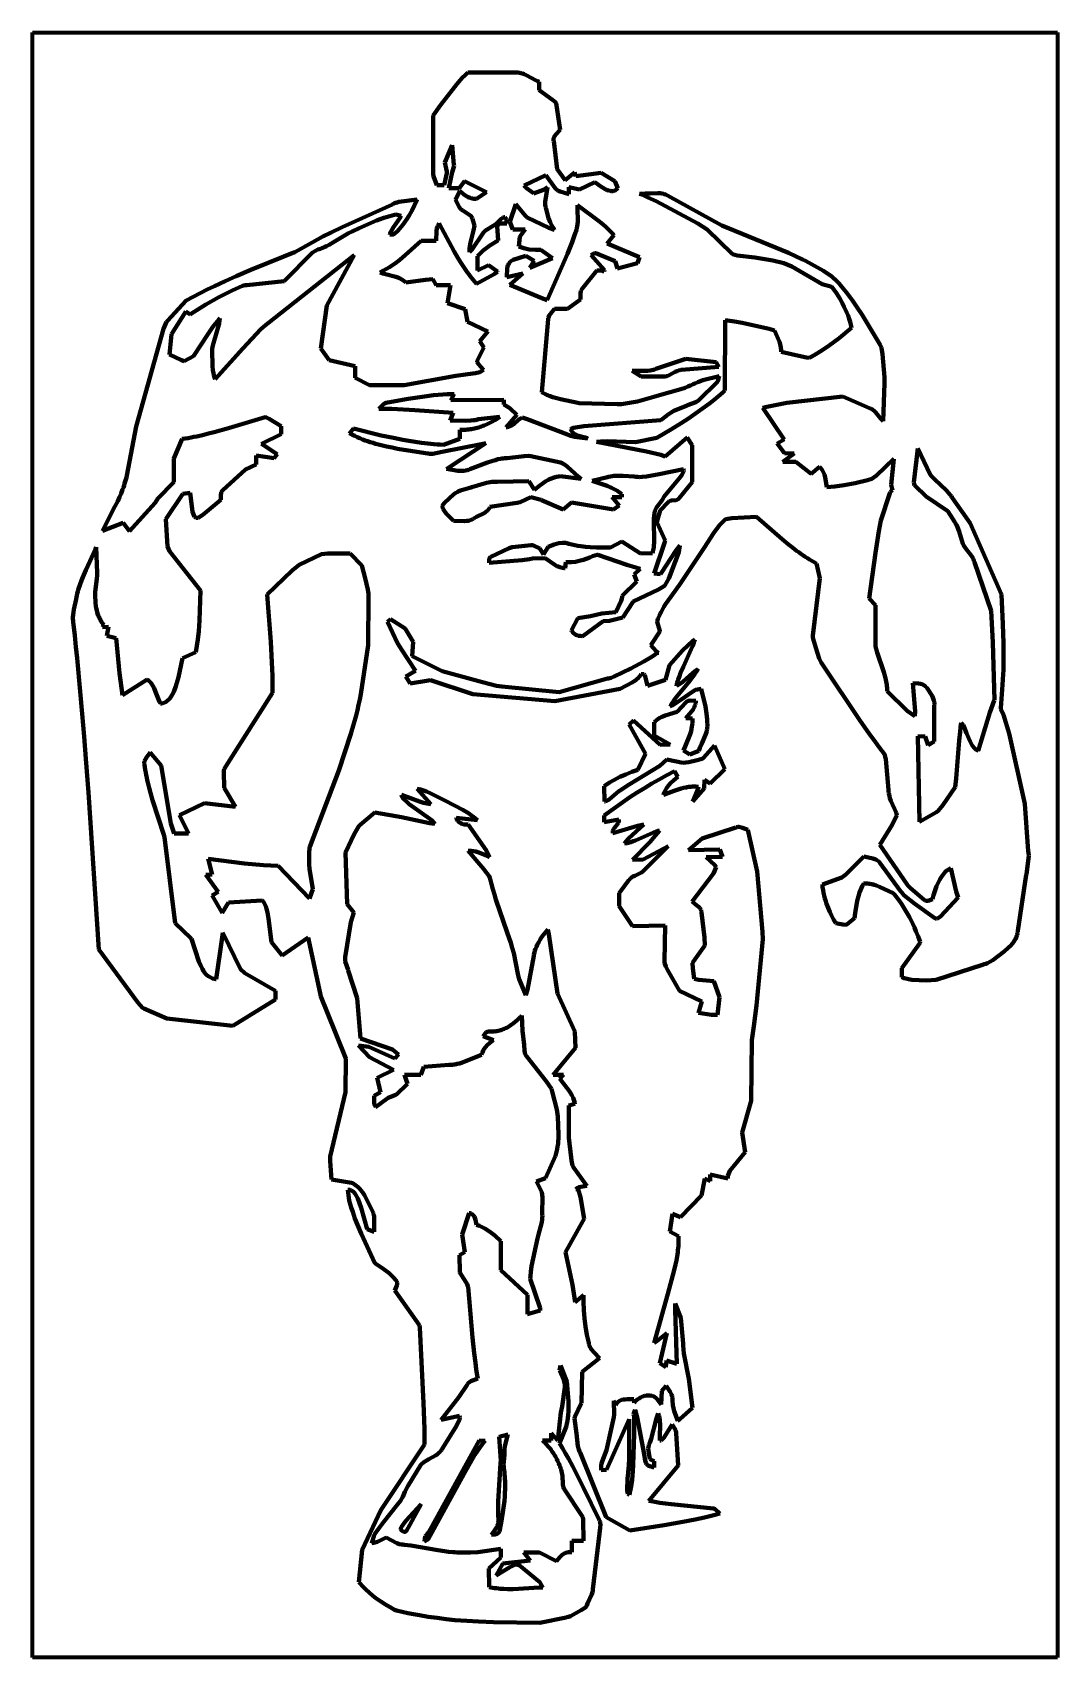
# Model space of a CAD drawing. Header units: millimetres. Extents: x 0 to 10.2, y 0 to 16.2.
import ezdxf

# ---------------------------------------------------------------- set-up
doc = ezdxf.new("R2010")
doc.units = ezdxf.units.MM
doc.layers.add('color#000000ff', color=7, linetype='CONTINUOUS', lineweight=100)
doc.layers.add('color#ffffffff', color=7, linetype='CONTINUOUS', lineweight=100)

msp = doc.modelspace()

# ---------------------------------------------------------------- linework, layer by layer
at = {"layer": 'color#000000ff'}
for p, q in [((4.231, 15.693), (4.27, 15.737)), ((4.27, 15.737), (4.29, 15.758)), ((4.29, 15.758), (4.311, 15.779)), ((4.311, 15.779), (4.332, 15.798)), ((4.332, 15.798), (4.343, 15.808)), ((4.343, 15.808), (4.806, 15.808)), ((4.806, 15.808), (4.815, 15.809)), ((4.815, 15.809), (4.825, 15.809)), ((4.825, 15.809), (4.834, 15.809)), ((4.834, 15.809), (4.843, 15.808)), ((4.843, 15.808), (4.852, 15.807)), ((4.852, 15.807), (4.861, 15.806)), ((4.861, 15.806), (4.87, 15.804)), ((4.87, 15.804), (4.878, 15.801)), ((4.878, 15.801), (4.887, 15.798)), ((4.887, 15.798), (4.904, 15.792)), ((4.904, 15.792), (4.929, 15.78)), ((4.929, 15.78), (5.018, 15.732)), ((5.018, 15.732), (5.035, 15.724)), ((5.035, 15.724), (5.052, 15.717)), ((4.07, 15.485), (4.231, 15.693)), ((5.052, 15.717), (5.054, 15.633)), ((5.054, 15.633), (5.185, 15.538)), ((3.996, 15.379), (4.07, 15.485)), ((5.185, 15.538), (5.218, 15.509)), ((5.218, 15.509), (5.223, 15.504)), ((5.223, 15.504), (5.262, 15.236)), ((3.996, 14.806), (3.996, 15.379)), ((4.184, 15.083), (4.113, 14.913)), ((4.203, 14.888), (4.184, 15.083)), ((5.197, 15.147), (5.196, 15.142)), ((5.196, 15.142), (5.196, 15.138)), ((5.196, 15.138), (5.196, 15.133)), ((5.196, 15.133), (5.197, 15.128)), ((5.199, 15.156), (5.197, 15.151)), ((5.197, 15.151), (5.197, 15.147)), ((5.197, 15.128), (5.198, 15.123)), ((5.198, 15.123), (5.234, 14.844)), ((5.2, 15.16), (5.199, 15.156)), ((5.204, 15.168), (5.2, 15.16)), ((5.208, 15.176), (5.204, 15.168)), ((5.22, 15.191), (5.208, 15.176)), ((5.262, 15.236), (5.22, 15.191)), ((4.113, 14.913), (4.131, 14.821)), ((3.996, 14.798), (3.996, 14.806)), ((3.998, 14.776), (3.996, 14.798)), ((4.033, 14.686), (3.998, 14.776)), ((4.132, 14.806), (4.105, 14.686)), ((4.131, 14.821), (4.132, 14.806)), ((4.153, 14.657), (4.185, 14.816)), ((4.185, 14.816), (4.204, 14.88)), ((4.204, 14.88), (4.203, 14.888)), ((5.118, 14.785), (4.904, 14.682)), ((5.212, 14.656), (5.118, 14.785)), ((5.234, 14.844), (5.313, 14.734)), ((5.313, 14.734), (5.405, 14.811)), ((5.405, 14.811), (5.42, 14.774)), ((5.42, 14.774), (5.67, 14.809)), ((5.67, 14.809), (5.809, 14.725)), ((4.105, 14.686), (4.033, 14.686)), ((4.252, 14.654), (4.153, 14.657)), ((4.217, 14.538), (4.262, 14.629)), ((4.262, 14.662), (4.252, 14.654)), ((4.307, 14.726), (4.262, 14.662)), ((4.262, 14.629), (4.302, 14.594)), ((4.302, 14.594), (4.329, 14.576)), ((4.527, 14.615), (4.307, 14.726)), ((4.428, 14.548), (4.527, 14.615)), ((4.904, 14.682), (4.911, 14.672)), ((4.911, 14.672), (4.926, 14.657)), ((4.926, 14.657), (4.995, 14.607)), ((4.995, 14.607), (4.998, 14.604)), ((4.998, 14.604), (5.097, 14.638)), ((5.097, 14.638), (5.123, 14.655)), ((5.136, 14.665), (5.118, 14.559)), ((5.123, 14.655), (5.136, 14.665)), ((5.219, 14.648), (5.212, 14.656)), ((5.227, 14.641), (5.219, 14.648)), ((5.235, 14.635), (5.227, 14.641)), ((5.244, 14.63), (5.235, 14.635)), ((5.263, 14.621), (5.244, 14.63)), ((5.349, 14.596), (5.263, 14.621)), ((5.456, 14.643), (5.349, 14.664)), ((5.349, 14.664), (5.349, 14.596)), ((5.609, 14.714), (5.456, 14.643)), ((5.667, 14.673), (5.609, 14.714)), ((5.7, 14.652), (5.667, 14.673)), ((5.714, 14.644), (5.7, 14.652)), ((5.728, 14.638), (5.714, 14.644)), ((5.735, 14.635), (5.728, 14.638)), ((5.743, 14.633), (5.735, 14.635)), ((5.75, 14.631), (5.743, 14.633)), ((5.757, 14.629), (5.75, 14.631)), ((5.765, 14.628), (5.757, 14.629)), ((5.773, 14.627), (5.765, 14.628)), ((5.78, 14.627), (5.773, 14.627)), ((5.788, 14.627), (5.78, 14.627)), ((5.796, 14.628), (5.788, 14.627)), ((5.804, 14.629), (5.796, 14.628)), ((5.812, 14.631), (5.804, 14.629)), ((5.809, 14.725), (5.837, 14.657)), ((5.837, 14.657), (5.812, 14.631)), ((6.055, 14.6), (6.11, 14.602)), ((6.076, 14.592), (6.055, 14.6)), ((6.137, 14.564), (6.076, 14.592)), ((6.11, 14.602), (6.111, 14.62)), ((6.111, 14.62), (6.113, 14.601)), ((6.113, 14.601), (6.159, 14.602)), ((6.159, 14.602), (6.237, 14.606)), ((6.237, 14.606), (6.26, 14.605)), ((6.26, 14.605), (6.275, 14.603)), ((6.275, 14.603), (6.282, 14.602)), ((6.282, 14.602), (6.29, 14.6)), ((6.29, 14.6), (6.297, 14.598)), ((6.297, 14.598), (6.304, 14.596)), ((6.304, 14.596), (6.312, 14.593)), ((6.312, 14.593), (6.319, 14.59)), ((6.319, 14.59), (6.326, 14.586)), ((3.087, 14.268), (3.589, 14.494)), ((3.589, 14.494), (3.596, 14.498)), ((3.596, 14.498), (3.604, 14.502)), ((3.604, 14.502), (3.621, 14.509)), ((3.621, 14.509), (3.637, 14.514)), ((3.637, 14.514), (3.654, 14.519)), ((3.654, 14.519), (3.68, 14.524)), ((3.68, 14.524), (3.811, 14.539)), ((3.782, 14.431), (3.755, 14.383)), ((3.837, 14.543), (3.782, 14.431)), ((3.811, 14.539), (3.837, 14.543)), ((4.257, 14.464), (4.217, 14.538)), ((4.269, 14.45), (4.257, 14.464)), ((4.28, 14.441), (4.269, 14.45)), ((4.287, 14.435), (4.28, 14.441)), ((4.296, 14.431), (4.287, 14.435)), ((4.303, 14.426), (4.296, 14.431)), ((4.362, 14.388), (4.303, 14.426)), ((4.329, 14.576), (4.346, 14.566)), ((4.346, 14.566), (4.364, 14.558)), ((4.364, 14.558), (4.377, 14.554)), ((4.377, 14.554), (4.389, 14.551)), ((4.389, 14.551), (4.402, 14.549)), ((4.402, 14.549), (4.415, 14.548)), ((4.415, 14.548), (4.421, 14.548)), ((4.421, 14.548), (4.428, 14.548)), ((4.821, 14.495), (4.759, 14.321)), ((4.848, 14.463), (4.821, 14.495)), ((4.916, 14.379), (4.848, 14.463)), ((5.118, 14.559), (5.113, 14.523)), ((5.113, 14.523), (5.113, 14.502)), ((5.113, 14.502), (5.114, 14.488)), ((5.114, 14.488), (5.115, 14.474)), ((5.115, 14.474), (5.117, 14.466)), ((5.117, 14.466), (5.119, 14.459)), ((5.119, 14.459), (5.146, 14.356)), ((5.435, 14.456), (5.436, 14.485)), ((5.437, 14.323), (5.435, 14.456)), ((5.436, 14.485), (5.657, 14.321)), ((6.219, 14.525), (6.137, 14.564)), ((6.636, 14.303), (6.219, 14.525)), ((6.326, 14.586), (6.332, 14.582)), ((6.332, 14.582), (6.874, 14.284)), ((2.977, 14.215), (3.087, 14.268)), ((3.431, 14.332), (3.259, 14.258)), ((3.505, 14.359), (3.431, 14.332)), ((3.565, 14.377), (3.505, 14.359)), ((3.61, 14.389), (3.565, 14.377)), ((3.577, 14.226), (3.601, 14.265)), ((3.601, 14.265), (3.669, 14.366)), ((3.622, 14.392), (3.61, 14.389)), ((3.676, 14.379), (3.622, 14.392)), ((3.677, 14.27), (3.659, 14.249)), ((3.669, 14.366), (3.676, 14.379)), ((3.694, 14.291), (3.677, 14.27)), ((3.71, 14.313), (3.694, 14.291)), ((3.734, 14.348), (3.71, 14.313)), ((3.755, 14.383), (3.734, 14.348)), ((4.033, 14.253), (4.038, 14.271)), ((4.038, 14.271), (4.043, 14.282)), ((4.043, 14.282), (4.049, 14.293)), ((4.049, 14.293), (4.055, 14.304)), ((4.055, 14.304), (4.206, 14.024)), ((4.372, 14.379), (4.362, 14.388)), ((4.377, 14.373), (4.372, 14.379)), ((4.381, 14.366), (4.377, 14.373)), ((4.385, 14.358), (4.381, 14.366)), ((4.387, 14.354), (4.385, 14.358)), ((4.388, 14.349), (4.387, 14.354)), ((4.409, 14.279), (4.388, 14.349)), ((4.399, 14.234), (4.409, 14.279)), ((4.594, 14.281), (4.517, 14.235)), ((4.604, 14.285), (4.594, 14.281)), ((4.612, 14.291), (4.604, 14.285)), ((4.624, 14.3), (4.612, 14.291)), ((4.674, 14.349), (4.624, 14.3)), ((4.633, 14.276), (4.658, 14.303)), ((4.645, 14.133), (4.633, 14.276)), ((4.658, 14.303), (4.73, 14.303)), ((4.686, 14.358), (4.674, 14.349)), ((4.694, 14.363), (4.686, 14.358)), ((4.704, 14.367), (4.694, 14.363)), ((4.708, 14.368), (4.704, 14.367)), ((4.712, 14.365), (4.708, 14.368)), ((4.726, 14.344), (4.712, 14.365)), ((4.73, 14.303), (4.726, 14.344)), ((4.759, 14.321), (4.789, 14.245)), ((4.934, 14.364), (4.916, 14.379)), ((5.149, 14.261), (4.934, 14.364)), ((5.146, 14.356), (5.161, 14.318)), ((5.161, 14.318), (5.175, 14.289)), ((5.175, 14.289), (5.188, 14.267)), ((5.188, 14.267), (5.202, 14.247)), ((5.429, 14.257), (5.433, 14.276)), ((5.433, 14.276), (5.435, 14.294)), ((5.435, 14.294), (5.437, 14.323)), ((5.657, 14.321), (5.694, 14.29)), ((5.694, 14.29), (5.719, 14.269)), ((5.719, 14.269), (5.742, 14.246)), ((6.729, 14.245), (6.636, 14.303)), ((6.874, 14.284), (7.538, 14.009)), ((2.617, 14.018), (2.788, 14.115)), ((2.788, 14.115), (2.842, 14.145)), ((2.842, 14.145), (2.895, 14.174)), ((2.895, 14.174), (2.977, 14.215)), ((3.003, 14.117), (2.957, 14.09)), ((3.152, 14.207), (3.003, 14.117)), ((3.188, 14.225), (3.152, 14.207)), ((3.259, 14.258), (3.188, 14.225)), ((3.562, 14.191), (3.567, 14.205)), ((3.599, 14.195), (3.562, 14.191)), ((3.567, 14.205), (3.577, 14.226)), ((3.621, 14.209), (3.599, 14.195)), ((3.64, 14.228), (3.621, 14.209)), ((3.659, 14.249), (3.64, 14.228)), ((3.718, 13.986), (3.877, 14.129)), ((3.877, 14.129), (4.025, 14.129)), ((4.025, 14.129), (4.028, 14.229)), ((4.028, 14.229), (4.033, 14.253)), ((4.364, 14.1), (4.399, 14.234)), ((4.498, 14.212), (4.38, 14.042)), ((4.503, 14.219), (4.498, 14.212)), ((4.517, 14.235), (4.503, 14.219)), ((4.56, 14.083), (4.637, 14.129)), ((4.637, 14.129), (4.645, 14.133)), ((4.789, 14.245), (4.913, 14.244)), ((4.859, 14.169), (4.85, 14.073)), ((4.863, 14.178), (4.859, 14.169)), ((4.913, 14.244), (4.863, 14.178)), ((5.207, 14.241), (5.149, 14.261)), ((5.202, 14.247), (5.207, 14.241)), ((5.336, 14), (5.381, 14.117)), ((5.381, 14.117), (5.406, 14.188)), ((5.406, 14.188), (5.414, 14.212)), ((5.414, 14.212), (5.418, 14.221)), ((5.418, 14.221), (5.421, 14.23)), ((5.421, 14.23), (5.424, 14.239)), ((5.424, 14.239), (5.427, 14.248)), ((5.427, 14.248), (5.429, 14.257)), ((5.798, 14.188), (5.732, 14.103)), ((5.732, 14.103), (6.052, 13.968)), ((5.742, 14.246), (5.765, 14.224)), ((5.765, 14.224), (5.787, 14.2)), ((5.787, 14.2), (5.798, 14.188)), ((6.977, 14.001), (6.729, 14.245)), ((2.176, 13.84), (2.506, 13.974)), ((2.353, 13.313), (3.208, 13.988)), ((2.506, 13.974), (2.58, 14.003)), ((2.794, 14.014), (2.51, 13.728)), ((2.58, 14.003), (2.617, 14.018)), ((2.846, 14.044), (2.794, 14.014)), ((2.859, 14.048), (2.846, 14.044)), ((2.872, 14.052), (2.859, 14.048)), ((2.884, 14.057), (2.872, 14.052)), ((2.897, 14.062), (2.884, 14.057)), ((2.909, 14.067), (2.897, 14.062)), ((2.933, 14.078), (2.909, 14.067)), ((2.957, 14.09), (2.933, 14.078)), ((3.208, 13.988), (2.937, 13.485)), ((3.619, 13.909), (3.662, 13.941)), ((3.662, 13.941), (3.718, 13.986)), ((4.206, 14.024), (4.242, 13.96)), ((4.242, 13.96), (4.268, 13.918)), ((4.357, 14.036), (4.358, 14.054)), ((4.358, 14.017), (4.357, 14.036)), ((4.358, 14.054), (4.36, 14.073)), ((4.38, 14.042), (4.358, 14.017)), ((4.36, 14.073), (4.364, 14.1)), ((4.437, 13.979), (4.496, 14.035)), ((4.437, 13.833), (4.437, 13.979)), ((4.496, 14.035), (4.56, 14.083)), ((4.794, 13.94), (4.77, 13.926)), ((4.92, 13.98), (4.794, 13.94)), ((4.85, 14.073), (4.901, 14.056)), ((4.901, 14.056), (4.954, 14.045)), ((5.002, 13.93), (4.92, 13.98)), ((4.954, 14.045), (5.015, 14.039)), ((5.186, 13.957), (4.961, 13.86)), ((5.015, 14.039), (5.069, 14.04)), ((5.069, 14.04), (5.186, 13.957)), ((5.134, 13.54), (5.336, 14)), ((5.572, 13.987), (5.571, 13.986)), ((5.571, 13.986), (5.705, 13.838)), ((5.605, 14.007), (5.572, 13.987)), ((5.612, 14.007), (5.605, 14.007)), ((5.618, 14.006), (5.612, 14.007)), ((5.812, 13.926), (5.618, 14.006)), ((6.052, 13.968), (6.035, 13.909)), ((6.98, 13.998), (6.977, 14.001)), ((7.027, 13.985), (6.98, 13.998)), ((7.205, 13.964), (7.027, 13.985)), ((7.382, 13.934), (7.205, 13.964)), ((7.538, 14.009), (7.68, 13.944)), ((7.68, 13.944), (7.708, 13.931)), ((1.922, 13.729), (2.03, 13.778)), ((2.03, 13.778), (2.176, 13.84)), ((3.468, 13.816), (3.483, 13.824)), ((3.476, 13.812), (3.468, 13.816)), ((3.494, 13.806), (3.476, 13.812)), ((3.483, 13.824), (3.499, 13.833)), ((3.521, 13.798), (3.494, 13.806)), ((3.499, 13.833), (3.53, 13.85)), ((3.624, 13.771), (3.521, 13.798)), ((3.53, 13.85), (3.561, 13.869)), ((3.561, 13.869), (3.59, 13.889)), ((3.59, 13.889), (3.619, 13.909)), ((4.268, 13.918), (4.281, 13.898)), ((4.281, 13.898), (4.294, 13.877)), ((4.294, 13.877), (4.308, 13.857)), ((4.308, 13.857), (4.322, 13.837)), ((4.322, 13.837), (4.336, 13.817)), ((4.336, 13.817), (4.351, 13.797)), ((4.351, 13.797), (4.365, 13.778)), ((4.365, 13.778), (4.381, 13.759)), ((4.429, 13.703), (4.604, 13.797)), ((4.549, 13.889), (4.437, 13.833)), ((4.638, 13.824), (4.549, 13.889)), ((4.604, 13.797), (4.636, 13.82)), ((4.636, 13.82), (4.638, 13.824)), ((4.735, 13.856), (4.73, 13.774)), ((4.73, 13.769), (4.891, 13.804)), ((4.738, 13.873), (4.735, 13.856)), ((4.742, 13.883), (4.738, 13.873)), ((4.746, 13.894), (4.742, 13.883)), ((4.751, 13.904), (4.746, 13.894)), ((4.754, 13.909), (4.751, 13.904)), ((4.758, 13.913), (4.754, 13.909)), ((4.762, 13.918), (4.758, 13.913)), ((4.891, 13.804), (4.759, 13.692)), ((4.766, 13.922), (4.762, 13.918)), ((4.77, 13.926), (4.766, 13.922)), ((4.961, 13.86), (5.002, 13.93)), ((5.627, 13.835), (5.478, 13.647)), ((5.674, 13.833), (5.627, 13.835)), ((5.701, 13.825), (5.674, 13.833)), ((5.705, 13.838), (5.701, 13.825)), ((5.835, 13.853), (5.812, 13.926)), ((6.035, 13.909), (5.835, 13.853)), ((7.493, 13.908), (7.382, 13.934)), ((7.573, 13.874), (7.493, 13.908)), ((7.876, 13.699), (7.573, 13.874)), ((7.708, 13.931), (7.887, 13.831)), ((7.887, 13.831), (7.923, 13.808)), ((7.923, 13.808), (7.947, 13.791)), ((7.947, 13.791), (7.971, 13.774)), ((1.672, 13.609), (1.743, 13.644)), ((1.743, 13.644), (1.814, 13.679)), ((1.814, 13.679), (1.922, 13.729)), ((1.991, 13.635), (1.857, 13.569)), ((2.095, 13.681), (1.991, 13.635)), ((2.121, 13.687), (2.095, 13.681)), ((2.137, 13.689), (2.121, 13.687)), ((2.51, 13.728), (2.137, 13.689)), ((3.642, 13.765), (3.624, 13.771)), ((3.659, 13.758), (3.642, 13.765)), ((3.668, 13.753), (3.659, 13.758)), ((3.676, 13.749), (3.668, 13.753)), ((3.684, 13.744), (3.676, 13.749)), ((3.692, 13.739), (3.684, 13.744)), ((3.7, 13.734), (3.692, 13.739)), ((3.708, 13.728), (3.7, 13.734)), ((3.715, 13.722), (3.708, 13.728)), ((3.723, 13.715), (3.715, 13.722)), ((3.918, 13.742), (3.723, 13.715)), ((3.993, 13.748), (3.918, 13.742)), ((4.027, 13.688), (3.993, 13.748)), ((4.168, 13.688), (4.027, 13.688)), ((4.138, 13.509), (4.168, 13.688)), ((4.381, 13.759), (4.396, 13.74)), ((4.396, 13.74), (4.413, 13.721)), ((4.413, 13.721), (4.429, 13.703)), ((4.73, 13.774), (4.73, 13.769)), ((4.759, 13.692), (5.081, 13.558)), ((5.467, 13.625), (5.465, 13.607)), ((5.47, 13.635), (5.467, 13.625)), ((5.474, 13.641), (5.47, 13.635)), ((5.478, 13.647), (5.474, 13.641)), ((7.973, 13.672), (7.876, 13.699)), ((7.971, 13.774), (7.982, 13.765)), ((8.017, 13.607), (7.973, 13.672)), ((7.982, 13.765), (7.993, 13.756)), ((7.993, 13.756), (8.004, 13.746)), ((8.004, 13.746), (8.014, 13.736)), ((8.014, 13.736), (8.025, 13.726)), ((8.025, 13.726), (8.035, 13.715)), ((8.035, 13.715), (8.045, 13.705)), ((8.045, 13.705), (8.054, 13.693)), ((8.054, 13.693), (8.086, 13.655)), ((8.086, 13.655), (8.117, 13.616)), ((8.117, 13.616), (8.147, 13.576)), ((1.346, 13.333), (1.532, 13.535)), ((1.532, 13.535), (1.602, 13.572)), ((1.727, 13.495), (1.587, 13.405)), ((1.602, 13.572), (1.672, 13.609)), ((1.857, 13.569), (1.727, 13.495)), ((2.937, 13.485), (2.876, 13.055)), ((4.314, 13.449), (4.138, 13.509)), ((5.081, 13.558), (5.134, 13.54)), ((5.464, 13.546), (5.336, 13.453)), ((5.465, 13.607), (5.464, 13.549)), ((5.464, 13.549), (5.464, 13.546)), ((8.05, 13.554), (8.017, 13.607)), ((8.074, 13.512), (8.05, 13.554)), ((8.095, 13.47), (8.074, 13.512)), ((8.109, 13.442), (8.095, 13.47)), ((8.147, 13.576), (8.177, 13.536)), ((8.177, 13.536), (8.219, 13.474)), ((8.219, 13.474), (8.274, 13.391)), ((1.306, 13.251), (1.335, 13.322)), ((1.335, 13.322), (1.346, 13.333)), ((1.529, 13.426), (1.387, 13.199)), ((1.573, 13.396), (1.529, 13.426)), ((1.587, 13.405), (1.573, 13.396)), ((1.799, 13.271), (1.828, 13.309)), ((1.828, 13.309), (1.848, 13.334)), ((1.86, 13.302), (1.843, 13.236)), ((1.848, 13.334), (1.869, 13.358)), ((1.866, 13.335), (1.86, 13.302)), ((1.869, 13.358), (1.866, 13.335)), ((2.324, 13.289), (2.353, 13.313)), ((4.337, 13.322), (4.314, 13.449)), ((4.54, 13.225), (4.337, 13.322)), ((5.143, 13.349), (5.079, 12.621)), ((5.144, 13.358), (5.143, 13.354)), ((5.143, 13.354), (5.143, 13.349)), ((5.145, 13.366), (5.144, 13.358)), ((5.148, 13.374), (5.145, 13.366)), ((5.153, 13.385), (5.148, 13.374)), ((5.165, 13.402), (5.153, 13.385)), ((5.206, 13.451), (5.165, 13.402)), ((5.336, 13.453), (5.206, 13.451)), ((6.906, 12.636), (6.908, 13.338)), ((6.908, 13.338), (6.954, 13.333)), ((6.954, 13.333), (7, 13.327)), ((7, 13.327), (7.076, 13.314)), ((7.076, 13.314), (7.347, 13.251)), ((8.121, 13.413), (8.109, 13.442)), ((8.133, 13.384), (8.121, 13.413)), ((8.143, 13.354), (8.133, 13.384)), ((8.153, 13.324), (8.143, 13.354)), ((8.161, 13.293), (8.153, 13.324)), ((8.165, 13.278), (8.161, 13.293)), ((8.274, 13.391), (8.454, 13.092)), ((1.035, 12.278), (1.306, 13.251)), ((1.387, 13.199), (1.365, 12.998)), ((1.605, 12.981), (1.745, 13.193)), ((1.745, 13.193), (1.799, 13.271)), ((1.843, 13.236), (1.8, 13.085)), ((2.097, 13.056), (2.277, 13.248)), ((2.277, 13.248), (2.324, 13.289)), ((4.461, 13.13), (4.54, 13.225)), ((4.502, 13.067), (4.461, 13.13)), ((7.347, 13.251), (7.4, 13.235)), ((7.4, 13.235), (7.449, 13.122)), ((7.945, 13.087), (8.045, 13.161)), ((8.045, 13.161), (8.168, 13.263)), ((8.168, 13.263), (8.165, 13.278)), ((1.365, 12.998), (1.485, 12.939)), ((1.511, 12.931), (1.605, 12.981)), ((1.793, 13.052), (1.791, 13.041)), ((1.791, 13.041), (1.795, 12.88)), ((1.8, 13.085), (1.793, 13.052)), ((1.823, 12.752), (2.097, 13.056)), ((2.876, 13.055), (2.959, 12.941)), ((4.433, 12.932), (4.502, 13.067)), ((7.449, 13.122), (7.46, 13.085)), ((7.46, 13.085), (7.464, 13.062)), ((7.464, 13.062), (7.466, 13.04)), ((7.466, 13.04), (7.467, 13.024)), ((7.467, 13.024), (7.672, 12.976)), ((7.672, 12.976), (7.72, 12.968)), ((7.72, 12.968), (7.75, 12.965)), ((7.75, 12.965), (7.812, 13)), ((7.812, 13), (7.872, 13.038)), ((7.872, 13.038), (7.945, 13.087)), ((8.454, 13.092), (8.468, 13.062)), ((8.468, 13.062), (8.476, 13)), ((8.476, 13), (8.497, 12.769)), ((1.485, 12.939), (1.511, 12.931)), ((1.795, 12.88), (1.8, 12.84)), ((1.8, 12.84), (1.805, 12.81)), ((1.805, 12.81), (1.81, 12.791)), ((2.959, 12.941), (3.217, 12.879)), ((3.217, 12.879), (3.217, 12.763)), ((4.319, 12.798), (4.393, 12.807)), ((4.393, 12.807), (4.418, 12.81)), ((4.418, 12.81), (4.462, 12.82)), ((4.433, 12.928), (4.433, 12.932)), ((4.435, 12.921), (4.433, 12.928)), ((4.44, 12.911), (4.435, 12.921)), ((4.448, 12.899), (4.44, 12.911)), ((4.497, 12.844), (4.448, 12.899)), ((4.462, 12.82), (4.497, 12.844)), ((6.071, 12.778), (5.981, 12.834)), ((5.981, 12.834), (6.092, 12.834)), ((6.092, 12.834), (6.135, 12.835)), ((6.135, 12.835), (6.16, 12.838)), ((6.16, 12.838), (6.177, 12.841)), ((6.177, 12.841), (6.194, 12.845)), ((6.194, 12.845), (6.202, 12.848)), ((6.202, 12.848), (6.21, 12.85)), ((6.21, 12.85), (6.218, 12.854)), ((6.218, 12.854), (6.226, 12.857)), ((6.226, 12.857), (6.515, 12.955)), ((6.408, 12.823), (6.349, 12.79)), ((6.426, 12.832), (6.408, 12.823)), ((6.439, 12.836), (6.426, 12.832)), ((6.445, 12.838), (6.439, 12.836)), ((6.451, 12.84), (6.445, 12.838)), ((6.458, 12.841), (6.451, 12.84)), ((6.465, 12.842), (6.458, 12.841)), ((6.472, 12.842), (6.465, 12.842)), ((6.846, 12.872), (6.472, 12.842)), ((6.515, 12.955), (6.818, 12.919)), ((6.818, 12.919), (6.846, 12.872)), ((1.81, 12.791), (1.816, 12.771)), ((1.816, 12.771), (1.823, 12.752)), ((3.217, 12.763), (3.361, 12.691)), ((3.361, 12.691), (3.708, 12.69)), ((3.708, 12.69), (4.221, 12.784)), ((4.221, 12.784), (4.319, 12.798)), ((6.291, 12.776), (6.071, 12.778)), ((6.252, 12.592), (6.466, 12.651)), ((6.298, 12.776), (6.291, 12.776)), ((6.305, 12.776), (6.298, 12.776)), ((6.312, 12.777), (6.305, 12.776)), ((6.318, 12.779), (6.312, 12.777)), ((6.324, 12.78), (6.318, 12.779)), ((6.331, 12.782), (6.324, 12.78)), ((6.337, 12.785), (6.331, 12.782)), ((6.349, 12.79), (6.337, 12.785)), ((6.466, 12.651), (6.508, 12.665)), ((6.508, 12.665), (6.536, 12.676)), ((6.536, 12.676), (6.563, 12.687)), ((6.563, 12.687), (6.577, 12.693)), ((6.577, 12.693), (6.59, 12.7)), ((6.59, 12.7), (6.604, 12.706)), ((6.604, 12.706), (6.636, 12.722)), ((6.636, 12.722), (6.685, 12.741)), ((6.832, 12.725), (6.641, 12.538)), ((6.685, 12.741), (6.848, 12.782)), ((6.836, 12.729), (6.832, 12.725)), ((6.848, 12.782), (6.836, 12.729)), ((8.497, 12.709), (8.484, 12.331)), ((8.497, 12.769), (8.497, 12.719)), ((8.497, 12.719), (8.497, 12.709)), ((3.502, 12.5), (3.455, 12.453)), ((3.518, 12.511), (3.502, 12.5)), ((3.528, 12.515), (3.518, 12.511)), ((3.536, 12.517), (3.528, 12.515)), ((3.544, 12.518), (3.536, 12.517)), ((3.748, 12.553), (3.544, 12.518)), ((3.931, 12.582), (3.748, 12.553)), ((3.999, 12.59), (3.931, 12.582)), ((4.045, 12.595), (3.999, 12.59)), ((4.091, 12.598), (4.045, 12.595)), ((4.137, 12.6), (4.091, 12.598)), ((4.16, 12.601), (4.137, 12.6)), ((4.183, 12.601), (4.16, 12.601)), ((4.171, 12.542), (4.206, 12.601)), ((4.7, 12.543), (4.171, 12.542)), ((4.206, 12.601), (4.183, 12.601)), ((4.701, 12.498), (4.7, 12.543)), ((4.759, 12.461), (4.701, 12.498)), ((5.079, 12.621), (5.091, 12.614)), ((5.091, 12.614), (5.103, 12.607)), ((5.103, 12.607), (5.115, 12.601)), ((5.115, 12.601), (5.127, 12.595)), ((5.127, 12.595), (5.139, 12.59)), ((5.139, 12.59), (5.151, 12.585)), ((5.151, 12.585), (5.164, 12.58)), ((5.164, 12.58), (5.189, 12.571)), ((5.189, 12.571), (5.215, 12.563)), ((5.215, 12.563), (5.267, 12.55)), ((5.267, 12.55), (5.438, 12.513)), ((5.438, 12.513), (5.451, 12.51)), ((5.451, 12.51), (5.832, 12.501)), ((5.832, 12.501), (5.875, 12.5)), ((5.875, 12.5), (6.032, 12.527)), ((6.032, 12.527), (6.196, 12.574)), ((6.196, 12.574), (6.252, 12.592)), ((6.528, 12.489), (6.396, 12.434)), ((6.532, 12.491), (6.528, 12.489)), ((6.617, 12.521), (6.532, 12.491)), ((6.631, 12.53), (6.617, 12.521)), ((6.641, 12.538), (6.631, 12.53)), ((6.706, 12.474), (6.752, 12.508)), ((6.752, 12.508), (6.797, 12.544)), ((6.797, 12.544), (6.841, 12.58)), ((6.841, 12.58), (6.885, 12.617)), ((6.885, 12.617), (6.906, 12.636)), ((7.523, 12.515), (7.307, 12.472)), ((8.081, 12.578), (7.523, 12.515)), ((8.349, 12.46), (8.081, 12.578)), ((2.32, 12.372), (1.953, 12.263)), ((2.332, 12.368), (2.32, 12.372)), ((2.361, 12.355), (2.332, 12.368)), ((2.481, 12.281), (2.361, 12.355)), ((3.455, 12.453), (3.583, 12.453)), ((3.583, 12.453), (3.813, 12.443)), ((3.813, 12.443), (4.195, 12.415)), ((4.195, 12.415), (4.167, 12.337)), ((4.167, 12.337), (4.322, 12.335)), ((4.322, 12.335), (4.371, 12.337)), ((4.371, 12.337), (4.399, 12.34)), ((4.399, 12.34), (4.418, 12.343)), ((4.418, 12.343), (4.437, 12.348)), ((4.437, 12.348), (4.447, 12.35)), ((4.447, 12.35), (4.662, 12.374)), ((4.587, 12.327), (4.56, 12.314)), ((4.612, 12.342), (4.587, 12.327)), ((4.637, 12.357), (4.612, 12.342)), ((4.662, 12.374), (4.637, 12.357)), ((4.723, 12.272), (4.829, 12.394)), ((4.829, 12.394), (4.759, 12.461)), ((4.851, 12.347), (4.796, 12.3)), ((4.868, 12.358), (4.851, 12.347)), ((4.879, 12.364), (4.868, 12.358)), ((4.885, 12.367), (4.879, 12.364)), ((4.933, 12.352), (4.885, 12.367)), ((5.336, 12.197), (4.933, 12.352)), ((6.265, 12.341), (5.499, 12.282)), ((6.323, 12.385), (6.265, 12.341)), ((6.329, 12.39), (6.323, 12.385)), ((6.348, 12.405), (6.329, 12.39)), ((6.368, 12.418), (6.348, 12.405)), ((6.396, 12.434), (6.368, 12.418)), ((6.47, 12.312), (6.542, 12.358)), ((6.542, 12.358), (6.613, 12.407)), ((6.613, 12.407), (6.66, 12.44)), ((6.66, 12.44), (6.706, 12.474)), ((7.307, 12.472), (7.283, 12.465)), ((7.283, 12.465), (7.497, 12.149)), ((8.355, 12.458), (8.349, 12.46)), ((8.361, 12.456), (8.355, 12.458)), ((8.367, 12.453), (8.361, 12.456)), ((8.373, 12.45), (8.367, 12.453)), ((8.384, 12.442), (8.373, 12.45)), ((8.394, 12.435), (8.384, 12.442)), ((8.408, 12.421), (8.394, 12.435)), ((8.462, 12.355), (8.408, 12.421)), ((8.484, 12.331), (8.462, 12.355)), ((0.94, 11.789), (1.035, 12.278)), ((1.523, 12.158), (1.494, 12.154)), ((1.552, 12.163), (1.523, 12.158)), ((1.581, 12.169), (1.552, 12.163)), ((1.61, 12.174), (1.581, 12.169)), ((1.639, 12.18), (1.61, 12.174)), ((1.697, 12.193), (1.639, 12.18)), ((1.754, 12.208), (1.697, 12.193)), ((1.811, 12.223), (1.754, 12.208)), ((1.953, 12.263), (1.811, 12.223)), ((2.285, 12.106), (2.481, 12.202)), ((2.481, 12.202), (2.481, 12.281)), ((3.201, 12.257), (3.163, 12.21)), ((3.163, 12.21), (3.188, 12.196)), ((3.188, 12.196), (3.213, 12.184)), ((3.476, 12.19), (3.201, 12.257)), ((3.213, 12.184), (3.239, 12.172)), ((3.239, 12.172), (3.264, 12.161)), ((3.264, 12.161), (3.29, 12.15)), ((3.599, 12.164), (3.476, 12.19)), ((3.692, 12.146), (3.599, 12.164)), ((4.261, 12.157), (4.098, 12.096)), ((4.276, 12.245), (4.261, 12.246)), ((4.261, 12.246), (4.261, 12.157)), ((4.29, 12.245), (4.276, 12.245)), ((4.305, 12.245), (4.29, 12.245)), ((4.32, 12.246), (4.305, 12.245)), ((4.335, 12.247), (4.32, 12.246)), ((4.35, 12.249), (4.335, 12.247)), ((4.364, 12.251), (4.35, 12.249)), ((4.379, 12.253), (4.364, 12.251)), ((4.393, 12.256), (4.379, 12.253)), ((4.408, 12.259), (4.393, 12.256)), ((4.422, 12.262), (4.408, 12.259)), ((4.436, 12.266), (4.422, 12.262)), ((4.45, 12.27), (4.436, 12.266)), ((4.464, 12.274), (4.45, 12.27)), ((4.478, 12.279), (4.464, 12.274)), ((4.492, 12.284), (4.478, 12.279)), ((4.506, 12.29), (4.492, 12.284)), ((4.533, 12.301), (4.506, 12.29)), ((4.56, 12.314), (4.533, 12.301)), ((4.73, 12.272), (4.723, 12.272)), ((4.737, 12.273), (4.73, 12.272)), ((4.744, 12.274), (4.737, 12.273)), ((4.75, 12.276), (4.744, 12.274)), ((4.756, 12.278), (4.75, 12.276)), ((4.762, 12.28), (4.756, 12.278)), ((4.768, 12.283), (4.762, 12.28)), ((4.774, 12.286), (4.768, 12.283)), ((4.785, 12.293), (4.774, 12.286)), ((4.796, 12.3), (4.785, 12.293)), ((5.343, 12.194), (5.336, 12.197)), ((5.369, 12.184), (5.343, 12.194)), ((5.373, 12.256), (5.364, 12.251)), ((5.364, 12.251), (5.368, 12.244)), ((5.368, 12.244), (5.371, 12.238)), ((5.404, 12.174), (5.369, 12.184)), ((5.371, 12.238), (5.375, 12.232)), ((5.395, 12.265), (5.373, 12.256)), ((5.375, 12.232), (5.38, 12.226)), ((5.38, 12.226), (5.384, 12.221)), ((5.384, 12.221), (5.389, 12.217)), ((5.389, 12.217), (5.394, 12.212)), ((5.394, 12.212), (5.4, 12.208)), ((5.499, 12.282), (5.395, 12.265)), ((5.4, 12.208), (5.405, 12.204)), ((5.537, 12.16), (5.404, 12.174)), ((5.405, 12.204), (5.411, 12.201)), ((5.411, 12.201), (5.423, 12.195)), ((5.423, 12.195), (5.436, 12.19)), ((5.436, 12.19), (5.511, 12.169)), ((5.511, 12.169), (5.531, 12.163)), ((5.531, 12.163), (5.537, 12.16)), ((6.014, 12.123), (6.225, 12.164)), ((6.225, 12.164), (6.373, 12.251)), ((6.529, 12.169), (6.309, 11.979)), ((6.373, 12.251), (6.47, 12.312)), ((6.58, 12.091), (6.529, 12.169)), ((1.494, 12.154), (1.411, 11.959)), ((2.439, 12.003), (2.285, 12.106)), ((2.41, 11.963), (2.439, 12.003)), ((3.29, 12.15), (3.316, 12.14)), ((3.316, 12.14), (3.342, 12.131)), ((3.342, 12.131), (3.369, 12.122)), ((3.369, 12.122), (3.396, 12.114)), ((3.396, 12.114), (3.422, 12.106)), ((3.422, 12.106), (3.449, 12.099)), ((3.449, 12.099), (3.476, 12.092)), ((3.476, 12.092), (3.504, 12.085)), ((3.504, 12.085), (3.531, 12.079)), ((3.531, 12.079), (3.586, 12.068)), ((3.586, 12.068), (3.641, 12.057)), ((3.641, 12.057), (3.918, 12.013)), ((3.754, 12.135), (3.692, 12.146)), ((3.816, 12.126), (3.754, 12.135)), ((3.879, 12.117), (3.816, 12.126)), ((3.941, 12.109), (3.879, 12.117)), ((3.918, 12.013), (3.945, 12.008)), ((3.973, 12.106), (3.941, 12.109)), ((3.945, 12.008), (3.955, 12.006)), ((3.955, 12.006), (3.97, 12.005)), ((3.97, 12.005), (3.994, 12.006)), ((4.004, 12.103), (3.973, 12.106)), ((3.994, 12.006), (4.085, 12.026)), ((4.035, 12.1), (4.004, 12.103)), ((4.067, 12.098), (4.035, 12.1)), ((4.098, 12.096), (4.067, 12.098)), ((4.085, 12.026), (4.492, 12.107)), ((4.522, 12.111), (4.142, 11.863)), ((4.492, 12.107), (4.522, 12.111)), ((5.624, 12.124), (5.664, 12.128)), ((6.125, 12.03), (5.624, 12.124)), ((5.664, 12.128), (5.731, 12.131)), ((5.731, 12.131), (6.014, 12.123)), ((6.266, 11.996), (6.125, 12.03)), ((6.309, 11.979), (6.266, 11.996)), ((6.58, 11.723), (6.58, 12.091)), ((7.497, 12.149), (7.426, 12.108)), ((7.426, 12.108), (7.501, 12.012)), ((7.596, 12.01), (7.483, 11.926)), ((7.501, 12.012), (7.596, 12.01)), ((8.793, 11.75), (8.829, 12.059)), ((8.829, 12.059), (8.952, 11.799)), ((1.411, 11.959), (1.411, 11.724)), ((1.897, 11.643), (2.125, 11.848)), ((2.125, 11.848), (2.231, 11.898)), ((2.231, 11.898), (2.232, 11.99)), ((2.232, 11.99), (2.41, 11.963)), ((4.142, 11.863), (4.128, 11.855)), ((4.128, 11.855), (4.242, 11.836)), ((4.242, 11.836), (4.266, 11.835)), ((4.266, 11.835), (4.283, 11.835)), ((4.283, 11.835), (4.299, 11.836)), ((4.299, 11.836), (4.307, 11.837)), ((4.307, 11.837), (4.315, 11.838)), ((4.315, 11.838), (4.323, 11.84)), ((4.323, 11.84), (4.331, 11.842)), ((4.331, 11.842), (4.339, 11.844)), ((4.339, 11.844), (4.347, 11.847)), ((4.347, 11.847), (4.354, 11.85)), ((4.354, 11.85), (4.362, 11.854)), ((4.362, 11.854), (4.539, 11.92)), ((4.539, 11.92), (4.59, 11.937)), ((4.59, 11.937), (4.616, 11.944)), ((4.616, 11.944), (4.642, 11.951)), ((4.642, 11.951), (4.668, 11.956)), ((4.668, 11.956), (4.681, 11.959)), ((4.681, 11.959), (4.695, 11.96)), ((4.695, 11.96), (4.708, 11.962)), ((4.708, 11.962), (4.721, 11.963)), ((4.721, 11.963), (4.735, 11.964)), ((4.735, 11.964), (4.905, 11.983)), ((4.905, 11.983), (4.946, 11.985)), ((4.946, 11.985), (4.97, 11.984)), ((4.97, 11.984), (5.267, 11.92)), ((5.267, 11.92), (5.283, 11.912)), ((5.283, 11.912), (5.299, 11.903)), ((5.299, 11.903), (5.314, 11.893)), ((5.314, 11.893), (5.335, 11.877)), ((5.335, 11.877), (5.443, 11.781)), ((6.25, 11.804), (6.493, 11.853)), ((6.493, 11.853), (6.495, 11.844)), ((6.495, 11.844), (6.493, 11.83)), ((7.483, 11.926), (7.613, 11.925)), ((7.613, 11.925), (7.766, 11.807)), ((7.766, 11.807), (7.85, 11.875)), ((7.85, 11.875), (7.856, 11.869)), ((7.856, 11.869), (7.861, 11.864)), ((7.861, 11.864), (7.866, 11.858)), ((7.866, 11.858), (7.87, 11.852)), ((7.87, 11.852), (7.875, 11.846)), ((7.875, 11.846), (7.879, 11.84)), ((7.879, 11.84), (7.886, 11.827)), ((8.418, 11.79), (8.59, 11.956)), ((8.59, 11.956), (8.565, 11.695)), ((0.906, 11.669), (0.913, 11.689)), ((0.913, 11.689), (0.919, 11.709)), ((0.919, 11.709), (0.925, 11.729)), ((0.925, 11.729), (0.93, 11.749)), ((0.93, 11.749), (0.936, 11.769)), ((0.936, 11.769), (0.94, 11.789)), ((1.411, 11.724), (1.249, 11.56)), ((4.381, 11.672), (4.372, 11.669)), ((4.527, 11.715), (4.381, 11.672)), ((4.564, 11.722), (4.527, 11.715)), ((4.582, 11.725), (4.564, 11.722)), ((4.601, 11.727), (4.582, 11.725)), ((4.62, 11.727), (4.601, 11.727)), ((4.63, 11.727), (4.62, 11.727)), ((4.639, 11.726), (4.63, 11.727)), ((4.951, 11.732), (4.639, 11.726)), ((5.006, 11.648), (4.951, 11.732)), ((5.045, 11.681), (5.006, 11.648)), ((5.095, 11.717), (5.045, 11.681)), ((5.121, 11.733), (5.095, 11.717)), ((5.138, 11.743), (5.121, 11.733)), ((5.156, 11.752), (5.138, 11.743)), ((5.175, 11.761), (5.156, 11.752)), ((5.194, 11.767), (5.175, 11.761)), ((5.204, 11.771), (5.194, 11.767)), ((5.213, 11.773), (5.204, 11.771)), ((5.223, 11.776), (5.213, 11.773)), ((5.233, 11.778), (5.223, 11.776)), ((5.244, 11.779), (5.233, 11.778)), ((5.254, 11.781), (5.244, 11.779)), ((5.264, 11.782), (5.254, 11.781)), ((5.471, 11.758), (5.264, 11.782)), ((5.443, 11.781), (5.471, 11.758)), ((5.581, 11.735), (5.736, 11.773)), ((5.731, 11.685), (5.581, 11.735)), ((5.773, 11.668), (5.731, 11.685)), ((5.736, 11.773), (5.745, 11.776)), ((5.745, 11.776), (5.763, 11.781)), ((5.763, 11.781), (5.781, 11.784)), ((5.781, 11.784), (5.799, 11.786)), ((5.799, 11.786), (5.827, 11.788)), ((5.827, 11.788), (5.891, 11.786)), ((5.891, 11.786), (6.001, 11.779)), ((6.001, 11.779), (6.018, 11.776)), ((6.018, 11.776), (6.036, 11.775)), ((6.036, 11.775), (6.053, 11.774)), ((6.053, 11.774), (6.079, 11.775)), ((6.079, 11.775), (6.122, 11.78)), ((6.122, 11.78), (6.25, 11.804)), ((6.463, 11.778), (6.301, 11.579)), ((6.449, 11.562), (6.58, 11.723)), ((6.48, 11.801), (6.463, 11.778)), ((6.493, 11.83), (6.48, 11.801)), ((7.886, 11.827), (7.892, 11.813)), ((7.892, 11.813), (7.897, 11.799)), ((7.897, 11.799), (7.905, 11.77)), ((7.905, 11.77), (7.922, 11.674)), ((7.922, 11.674), (8.001, 11.68)), ((8.001, 11.68), (8.095, 11.692)), ((8.095, 11.692), (8.204, 11.712)), ((8.204, 11.712), (8.327, 11.742)), ((8.327, 11.742), (8.372, 11.755)), ((8.372, 11.755), (8.418, 11.79)), ((8.565, 11.695), (8.577, 11.645)), ((8.79, 11.723), (8.793, 11.75)), ((8.792, 11.702), (8.79, 11.723)), ((8.796, 11.694), (8.792, 11.702)), ((8.801, 11.689), (8.796, 11.694)), ((8.912, 11.579), (8.801, 11.689)), ((8.952, 11.799), (8.967, 11.782)), ((8.967, 11.782), (8.998, 11.75)), ((8.998, 11.75), (9.112, 11.642)), ((0.822, 11.479), (0.85, 11.535)), ((0.85, 11.535), (0.867, 11.573)), ((0.867, 11.573), (0.883, 11.611)), ((0.883, 11.611), (0.891, 11.63)), ((0.891, 11.63), (0.899, 11.65)), ((0.899, 11.65), (0.906, 11.669)), ((1.223, 11.518), (0.967, 11.235)), ((1.249, 11.56), (1.223, 11.518)), ((1.329, 11.355), (1.5, 11.607)), ((1.5, 11.607), (1.571, 11.616)), ((1.571, 11.616), (1.594, 11.428)), ((1.7, 11.398), (1.879, 11.546)), ((1.878, 11.596), (1.88, 11.614)), ((1.879, 11.546), (1.878, 11.596)), ((1.88, 11.614), (1.882, 11.624)), ((1.882, 11.624), (1.885, 11.63)), ((1.885, 11.63), (1.889, 11.635)), ((1.889, 11.635), (1.891, 11.638)), ((1.891, 11.638), (1.894, 11.641)), ((1.894, 11.641), (1.897, 11.643)), ((4.109, 11.518), (4.095, 11.5)), ((4.203, 11.602), (4.109, 11.518)), ((4.208, 11.607), (4.203, 11.602)), ((4.213, 11.611), (4.208, 11.607)), ((4.223, 11.618), (4.213, 11.611)), ((4.234, 11.625), (4.223, 11.618)), ((4.245, 11.63), (4.234, 11.625)), ((4.269, 11.64), (4.245, 11.63)), ((4.372, 11.669), (4.269, 11.64)), ((4.562, 11.477), (4.833, 11.517)), ((4.833, 11.517), (4.863, 11.524)), ((4.863, 11.524), (4.971, 11.572)), ((4.971, 11.572), (5.072, 11.547)), ((5.072, 11.547), (5.076, 11.545)), ((5.076, 11.545), (5.293, 11.452)), ((5.293, 11.452), (5.375, 11.521)), ((5.375, 11.521), (5.795, 11.452)), ((5.794, 11.658), (5.773, 11.668)), ((5.782, 11.572), (5.879, 11.573)), ((5.851, 11.49), (5.782, 11.572)), ((5.813, 11.648), (5.794, 11.658)), ((5.833, 11.636), (5.813, 11.648)), ((5.842, 11.63), (5.833, 11.636)), ((5.851, 11.623), (5.842, 11.63)), ((5.86, 11.617), (5.851, 11.623)), ((5.869, 11.609), (5.86, 11.617)), ((5.878, 11.602), (5.869, 11.609)), ((5.879, 11.573), (5.878, 11.602)), ((6.278, 11.545), (6.222, 11.469)), ((6.259, 11.439), (6.341, 11.525)), ((6.301, 11.579), (6.278, 11.545)), ((6.341, 11.525), (6.344, 11.528)), ((6.344, 11.528), (6.347, 11.531)), ((6.347, 11.531), (6.351, 11.533)), ((6.351, 11.533), (6.354, 11.535)), ((6.354, 11.535), (6.358, 11.537)), ((6.358, 11.537), (6.365, 11.539)), ((6.365, 11.539), (6.377, 11.541)), ((6.377, 11.541), (6.419, 11.544)), ((6.419, 11.544), (6.427, 11.546)), ((6.427, 11.546), (6.43, 11.547)), ((6.43, 11.547), (6.434, 11.549)), ((6.434, 11.549), (6.437, 11.551)), ((6.437, 11.551), (6.44, 11.553)), ((6.44, 11.553), (6.443, 11.556)), ((6.443, 11.556), (6.446, 11.559)), ((6.446, 11.559), (6.449, 11.562)), ((8.549, 11.613), (8.462, 11.34)), ((8.553, 11.626), (8.549, 11.613)), ((8.577, 11.645), (8.553, 11.626)), ((9.128, 11.433), (8.912, 11.579)), ((9.112, 11.642), (9.135, 11.617)), ((9.135, 11.617), (9.15, 11.6)), ((9.15, 11.6), (9.164, 11.582)), ((9.164, 11.582), (9.17, 11.573)), ((9.17, 11.573), (9.176, 11.564)), ((9.176, 11.564), (9.35, 11.314)), ((0.699, 11.238), (0.822, 11.479)), ((1.345, 11.082), (1.329, 11.355)), ((1.594, 11.428), (1.617, 11.378)), ((1.617, 11.378), (1.631, 11.367)), ((1.631, 11.367), (1.639, 11.367)), ((1.639, 11.367), (1.652, 11.369)), ((1.652, 11.369), (1.7, 11.398)), ((4.095, 11.5), (4.086, 11.485)), ((4.086, 11.485), (4.087, 11.479)), ((4.087, 11.479), (4.089, 11.473)), ((4.089, 11.473), (4.092, 11.467)), ((4.092, 11.467), (4.097, 11.455)), ((4.097, 11.455), (4.103, 11.444)), ((4.103, 11.444), (4.11, 11.433)), ((4.11, 11.433), (4.127, 11.412)), ((4.127, 11.412), (4.196, 11.341)), ((4.359, 11.342), (4.372, 11.347)), ((4.372, 11.347), (4.379, 11.349)), ((4.379, 11.349), (4.386, 11.352)), ((4.386, 11.352), (4.392, 11.356)), ((4.392, 11.356), (4.399, 11.359)), ((4.399, 11.359), (4.405, 11.363)), ((4.405, 11.363), (4.429, 11.376)), ((4.429, 11.376), (4.504, 11.413)), ((4.504, 11.413), (4.516, 11.421)), ((4.516, 11.421), (4.526, 11.429)), ((4.526, 11.429), (4.531, 11.433)), ((4.531, 11.433), (4.536, 11.437)), ((4.536, 11.437), (4.541, 11.442)), ((4.541, 11.442), (4.545, 11.447)), ((4.545, 11.447), (4.549, 11.453)), ((4.549, 11.453), (4.553, 11.458)), ((4.553, 11.458), (4.557, 11.464)), ((4.557, 11.464), (4.56, 11.471)), ((4.56, 11.471), (4.562, 11.477)), ((5.795, 11.452), (5.851, 11.49)), ((6.198, 11.367), (6.197, 11.339)), ((6.199, 11.381), (6.198, 11.367)), ((6.2, 11.395), (6.199, 11.381)), ((6.202, 11.409), (6.2, 11.395)), ((6.204, 11.423), (6.202, 11.409)), ((6.205, 11.428), (6.204, 11.423)), ((6.208, 11.438), (6.205, 11.428)), ((6.213, 11.452), (6.208, 11.438)), ((6.222, 11.469), (6.213, 11.452)), ((6.226, 11.323), (6.259, 11.439)), ((6.905, 11.347), (6.887, 11.331)), ((6.915, 11.355), (6.905, 11.347)), ((6.973, 11.364), (6.915, 11.355)), ((7.222, 11.376), (6.973, 11.364)), ((7.478, 11.153), (7.222, 11.376)), ((9.198, 11.324), (9.128, 11.433)), ((0.904, 11.316), (0.699, 11.238)), ((0.967, 11.235), (0.904, 11.316)), ((4.196, 11.341), (4.2, 11.336)), ((4.2, 11.336), (4.309, 11.335)), ((4.309, 11.335), (4.331, 11.337)), ((4.331, 11.337), (4.345, 11.339)), ((4.345, 11.339), (4.359, 11.342)), ((6.197, 11.339), (6.197, 11.297)), ((6.197, 11.297), (6.201, 11.17)), ((6.31, 11.14), (6.226, 11.323)), ((6.795, 11.219), (6.698, 11.067)), ((6.831, 11.268), (6.795, 11.219)), ((6.854, 11.296), (6.831, 11.268)), ((6.87, 11.314), (6.854, 11.296)), ((6.887, 11.331), (6.87, 11.314)), ((8.442, 11.234), (8.406, 11.02)), ((8.462, 11.34), (8.442, 11.234)), ((9.206, 11.31), (9.198, 11.324)), ((9.214, 11.296), (9.206, 11.31)), ((9.224, 11.274), (9.214, 11.296)), ((9.24, 11.23), (9.224, 11.274)), ((9.277, 11.108), (9.24, 11.23)), ((9.35, 11.314), (9.663, 10.604)), ((0.532, 10.847), (0.628, 11.056)), ((0.628, 11.056), (0.635, 11.074)), ((0.635, 11.074), (0.644, 10.819)), ((1.367, 11.034), (1.345, 11.082)), ((1.674, 10.644), (1.367, 11.034)), ((4.754, 11.066), (4.571, 10.98)), ((4.783, 11.074), (4.754, 11.066)), ((4.972, 11.094), (4.783, 11.074)), ((4.982, 11.094), (4.972, 11.094)), ((4.995, 11.093), (4.982, 11.094)), ((5.06, 11.062), (4.995, 11.093)), ((5.096, 11.003), (5.06, 11.062)), ((5.144, 11.078), (5.096, 11.003)), ((5.202, 11.102), (5.144, 11.078)), ((5.25, 11.114), (5.202, 11.102)), ((5.287, 11.118), (5.25, 11.114)), ((5.318, 11.117), (5.287, 11.118)), ((5.348, 11.109), (5.318, 11.117)), ((5.378, 11.101), (5.348, 11.109)), ((5.408, 11.094), (5.378, 11.101)), ((5.439, 11.088), (5.408, 11.094)), ((5.47, 11.084), (5.439, 11.088)), ((5.516, 11.078), (5.47, 11.084)), ((5.562, 11.075), (5.516, 11.078)), ((5.625, 11.072), (5.562, 11.075)), ((5.764, 11.073), (5.625, 11.072)), ((5.876, 11.132), (5.764, 11.073)), ((6.065, 11.011), (5.876, 11.132)), ((6.186, 11.03), (6.182, 11.016)), ((6.189, 11.044), (6.186, 11.03)), ((6.192, 11.058), (6.189, 11.044)), ((6.195, 11.072), (6.192, 11.058)), ((6.197, 11.085), (6.195, 11.072)), ((6.198, 11.099), (6.197, 11.085)), ((6.2, 11.113), (6.198, 11.099)), ((6.201, 11.141), (6.2, 11.127)), ((6.2, 11.127), (6.2, 11.113)), ((6.2, 10.813), (6.303, 11.117)), ((6.201, 11.17), (6.201, 11.141)), ((6.418, 11.046), (6.269, 10.817)), ((6.303, 11.117), (6.31, 11.14)), ((6.347, 10.762), (6.447, 11.025)), ((6.455, 11.092), (6.418, 11.046)), ((6.447, 11.025), (6.455, 11.092)), ((6.698, 11.067), (6.454, 10.699)), ((7.538, 11.103), (7.478, 11.153)), ((7.579, 11.07), (7.538, 11.103)), ((7.62, 11.039), (7.579, 11.07)), ((7.641, 11.024), (7.62, 11.039)), ((7.663, 11.009), (7.641, 11.024)), ((9.285, 11.095), (9.277, 11.108)), ((9.306, 11.065), (9.285, 11.095)), ((9.366, 10.987), (9.306, 11.065)), ((2.66, 10.898), (2.589, 10.842)), ((2.881, 11.004), (2.66, 10.898)), ((2.944, 11.013), (2.881, 11.004)), ((3.167, 11.011), (2.944, 11.013)), ((3.283, 10.891), (3.167, 11.011)), ((3.316, 10.765), (3.283, 10.891)), ((4.555, 10.961), (4.553, 10.918)), ((4.553, 10.918), (4.883, 10.944)), ((4.558, 10.97), (4.555, 10.961)), ((4.563, 10.975), (4.558, 10.97)), ((4.566, 10.978), (4.563, 10.975)), ((4.571, 10.98), (4.566, 10.978)), ((4.883, 10.944), (4.957, 10.956)), ((4.957, 10.956), (4.987, 10.962)), ((4.987, 10.962), (5.112, 10.964)), ((5.112, 10.964), (5.209, 10.898)), ((5.209, 10.898), (5.23, 10.887)), ((5.23, 10.887), (5.244, 10.881)), ((5.244, 10.881), (5.258, 10.876)), ((5.258, 10.876), (5.265, 10.873)), ((5.265, 10.873), (5.273, 10.871)), ((5.273, 10.871), (5.281, 10.87)), ((5.281, 10.87), (5.288, 10.868)), ((5.288, 10.868), (5.296, 10.868)), ((5.296, 10.868), (5.304, 10.867)), ((5.304, 10.867), (5.312, 10.867)), ((5.312, 10.867), (5.32, 10.924)), ((5.32, 10.924), (5.348, 10.924)), ((5.348, 10.924), (5.376, 10.926)), ((5.376, 10.926), (5.414, 10.93)), ((5.414, 10.93), (5.451, 10.938)), ((5.451, 10.938), (5.496, 10.95)), ((5.496, 10.95), (5.559, 10.973)), ((5.559, 10.973), (5.585, 10.984)), ((5.585, 10.984), (5.633, 10.998)), ((5.633, 10.998), (5.637, 10.998)), ((5.637, 10.998), (5.928, 10.899)), ((5.928, 10.899), (6.016, 10.872)), ((6.06, 10.86), (6.001, 10.803)), ((6.016, 10.872), (6.06, 10.86)), ((6.182, 11.016), (6.065, 11.011)), ((7.684, 10.994), (7.663, 11.009)), ((7.706, 10.979), (7.684, 10.994)), ((7.728, 10.965), (7.706, 10.979)), ((7.75, 10.952), (7.728, 10.965)), ((7.772, 10.938), (7.75, 10.952)), ((7.795, 10.925), (7.772, 10.938)), ((7.818, 10.913), (7.795, 10.925)), ((7.852, 10.764), (7.818, 10.913)), ((8.406, 11.02), (8.343, 10.564)), ((9.377, 10.967), (9.366, 10.987)), ((9.383, 10.954), (9.377, 10.967)), ((9.389, 10.94), (9.383, 10.954)), ((9.391, 10.933), (9.389, 10.94)), ((9.393, 10.925), (9.391, 10.933)), ((9.562, 10.439), (9.393, 10.925)), ((0.468, 10.687), (0.474, 10.705)), ((0.474, 10.705), (0.487, 10.741)), ((0.487, 10.741), (0.501, 10.776)), ((0.501, 10.776), (0.532, 10.847)), ((0.643, 10.758), (0.625, 10.628)), ((0.645, 10.796), (0.643, 10.758)), ((0.644, 10.819), (0.645, 10.796)), ((2.589, 10.842), (2.34, 10.602)), ((3.344, 10.654), (3.316, 10.765)), ((6.026, 10.732), (5.882, 10.591)), ((6.001, 10.803), (6.026, 10.732)), ((6.263, 10.807), (6.2, 10.813)), ((6.269, 10.817), (6.263, 10.807)), ((6.306, 10.692), (6.347, 10.762)), ((6.454, 10.699), (6.338, 10.542)), ((7.783, 10.195), (7.852, 10.764)), ((0.413, 10.453), (0.435, 10.556)), ((0.435, 10.556), (0.439, 10.575)), ((0.439, 10.575), (0.443, 10.594)), ((0.443, 10.594), (0.447, 10.613)), ((0.447, 10.613), (0.451, 10.632)), ((0.451, 10.632), (0.457, 10.65)), ((0.457, 10.65), (0.462, 10.668)), ((0.462, 10.668), (0.468, 10.687)), ((0.625, 10.628), (0.624, 10.597)), ((0.624, 10.597), (0.628, 10.521)), ((1.666, 10.345), (1.674, 10.644)), ((2.34, 10.602), (2.378, 10.129)), ((3.35, 10.609), (3.344, 10.654)), ((3.348, 10.098), (3.35, 10.584)), ((3.35, 10.584), (3.35, 10.609)), ((5.87, 10.538), (5.819, 10.427)), ((5.877, 10.561), (5.87, 10.538)), ((5.881, 10.579), (5.877, 10.561)), ((5.882, 10.591), (5.881, 10.579)), ((5.992, 10.532), (6.243, 10.651)), ((6.243, 10.651), (6.292, 10.682)), ((6.292, 10.682), (6.306, 10.692)), ((6.338, 10.542), (6.313, 10.505)), ((8.343, 10.564), (8.406, 10.498)), ((9.663, 10.604), (9.678, 10.307)), ((0.403, 10.375), (0.405, 10.401)), ((0.403, 10.357), (0.403, 10.375)), ((0.405, 10.401), (0.413, 10.453)), ((0.628, 10.521), (0.632, 10.488)), ((0.632, 10.488), (0.636, 10.466)), ((0.636, 10.466), (0.64, 10.445)), ((0.64, 10.445), (0.646, 10.423)), ((0.646, 10.423), (0.649, 10.413)), ((0.649, 10.413), (0.652, 10.402)), ((0.652, 10.402), (0.656, 10.392)), ((0.656, 10.392), (0.66, 10.382)), ((0.66, 10.382), (0.665, 10.372)), ((5.564, 10.385), (5.439, 10.366)), ((5.679, 10.412), (5.564, 10.385)), ((5.819, 10.427), (5.679, 10.412)), ((5.889, 10.372), (5.988, 10.526)), ((5.988, 10.526), (5.992, 10.532)), ((6.249, 10.387), (6.244, 10.373)), ((6.255, 10.401), (6.249, 10.387)), ((6.261, 10.414), (6.255, 10.401)), ((6.268, 10.428), (6.261, 10.414)), ((6.275, 10.441), (6.268, 10.428)), ((6.282, 10.454), (6.275, 10.441)), ((6.297, 10.479), (6.282, 10.454)), ((6.313, 10.505), (6.297, 10.479)), ((8.406, 10.498), (8.407, 10.085)), ((9.577, 10.124), (9.562, 10.439)), ((0.404, 10.339), (0.403, 10.357)), ((0.406, 10.322), (0.404, 10.339)), ((0.409, 10.304), (0.406, 10.322)), ((0.421, 10.193), (0.409, 10.304)), ((0.665, 10.372), (0.67, 10.362)), ((0.67, 10.362), (0.675, 10.353)), ((0.675, 10.353), (0.68, 10.344)), ((0.68, 10.344), (0.686, 10.334)), ((0.686, 10.334), (0.692, 10.325)), ((0.692, 10.325), (0.699, 10.317)), ((0.699, 10.317), (0.706, 10.308)), ((0.714, 10.3), (0.699, 10.278)), ((0.699, 10.278), (0.757, 10.279)), ((0.706, 10.308), (0.714, 10.3)), ((0.757, 10.279), (0.742, 10.189)), ((1.648, 10.153), (1.658, 10.238)), ((1.658, 10.238), (1.666, 10.345)), ((3.571, 10.358), (3.542, 10.33)), ((3.542, 10.33), (3.641, 10.118)), ((3.716, 10.262), (3.571, 10.358)), ((3.795, 10.131), (3.716, 10.262)), ((5.439, 10.366), (5.374, 10.247)), ((5.374, 10.247), (5.379, 10.238)), ((5.379, 10.238), (5.385, 10.23)), ((5.385, 10.23), (5.391, 10.222)), ((5.391, 10.222), (5.397, 10.216)), ((5.397, 10.216), (5.405, 10.21)), ((5.492, 10.189), (5.69, 10.336)), ((5.69, 10.336), (5.753, 10.34)), ((5.753, 10.34), (5.889, 10.372)), ((6.257, 10.235), (6.167, 10.097)), ((6.234, 10.345), (6.229, 10.33)), ((6.229, 10.33), (6.257, 10.242)), ((6.238, 10.359), (6.234, 10.345)), ((6.244, 10.373), (6.238, 10.359)), ((6.257, 10.242), (6.257, 10.235)), ((9.678, 10.307), (9.684, 10.117)), ((0.433, 10.081), (0.421, 10.193)), ((0.444, 9.969), (0.433, 10.081)), ((0.742, 10.189), (0.835, 10.168)), ((0.835, 10.168), (0.869, 9.819)), ((1.629, 10.027), (1.64, 10.09)), ((1.64, 10.09), (1.648, 10.153)), ((2.378, 10.129), (2.388, 9.926)), ((3.273, 9.61), (3.348, 10.098)), ((3.641, 10.118), (3.662, 10.081)), ((3.662, 10.081), (3.679, 10.054)), ((3.679, 10.054), (3.818, 9.84)), ((3.788, 9.986), (3.795, 10.131)), ((5.405, 10.21), (5.417, 10.202)), ((5.417, 10.202), (5.43, 10.196)), ((5.43, 10.196), (5.443, 10.192)), ((5.443, 10.192), (5.462, 10.189)), ((5.462, 10.189), (5.482, 10.188)), ((5.482, 10.188), (5.492, 10.189)), ((6.167, 10.097), (6.221, 10.036)), ((6.484, 10.043), (6.586, 10.141)), ((6.57, 10.056), (6.492, 9.883)), ((6.583, 10.088), (6.57, 10.056)), ((6.595, 10.12), (6.583, 10.088)), ((6.586, 10.141), (6.605, 10.153)), ((6.6, 10.136), (6.595, 10.12)), ((6.605, 10.153), (6.6, 10.136)), ((7.782, 10.177), (7.783, 10.191)), ((7.784, 10.16), (7.782, 10.177)), ((7.783, 10.191), (7.783, 10.195)), ((7.813, 10.07), (7.784, 10.16)), ((7.847, 9.965), (7.813, 10.07)), ((8.407, 10.085), (8.425, 10.024)), ((9.594, 9.55), (9.577, 10.124)), ((9.684, 10.117), (9.683, 9.848)), ((0.455, 9.858), (0.444, 9.969)), ((1.457, 9.779), (1.497, 9.968)), ((1.497, 9.968), (1.629, 10.027)), ((2.388, 9.926), (2.392, 9.791)), ((4.086, 9.837), (3.788, 9.986)), ((6.098, 9.935), (5.967, 9.866)), ((6.17, 9.977), (6.098, 9.935)), ((6.205, 10.002), (6.17, 9.977)), ((6.23, 10.021), (6.205, 10.002)), ((6.221, 10.036), (6.233, 10.027)), ((6.248, 10.02), (6.23, 10.021)), ((6.233, 10.027), (6.244, 10.022)), ((6.244, 10.022), (6.248, 10.02)), ((6.313, 9.753), (6.352, 9.898)), ((6.352, 9.898), (6.484, 10.043)), ((7.865, 9.926), (7.847, 9.965)), ((7.878, 9.905), (7.865, 9.926)), ((8.253, 9.343), (7.878, 9.905)), ((8.425, 10.024), (8.491, 9.827)), ((0.466, 9.746), (0.455, 9.858)), ((0.476, 9.634), (0.466, 9.746)), ((0.869, 9.819), (0.898, 9.6)), ((0.898, 9.6), (1.142, 9.756)), ((1.142, 9.756), (1.15, 9.751)), ((1.15, 9.751), (1.158, 9.745)), ((1.158, 9.745), (1.165, 9.738)), ((1.165, 9.738), (1.172, 9.731)), ((1.172, 9.731), (1.178, 9.724)), ((1.429, 9.687), (1.457, 9.779)), ((2.392, 9.791), (2.393, 9.655)), ((3.818, 9.84), (3.723, 9.785)), ((3.723, 9.785), (3.767, 9.714)), ((3.767, 9.714), (3.949, 9.746)), ((3.949, 9.746), (3.97, 9.747)), ((3.97, 9.747), (4.39, 9.609)), ((4.487, 9.728), (4.086, 9.837)), ((4.626, 9.692), (4.487, 9.728)), ((5.736, 9.764), (5.251, 9.628)), ((5.744, 9.766), (5.736, 9.764)), ((5.77, 9.773), (5.744, 9.766)), ((5.802, 9.786), (5.77, 9.773)), ((5.967, 9.866), (5.802, 9.786)), ((5.979, 9.724), (6.001, 9.738)), ((6.001, 9.738), (6.016, 9.749)), ((6.016, 9.749), (6.029, 9.76)), ((6.029, 9.76), (6.042, 9.772)), ((6.042, 9.772), (6.048, 9.779)), ((6.048, 9.779), (6.054, 9.785)), ((6.054, 9.785), (6.06, 9.792)), ((6.06, 9.792), (6.065, 9.799)), ((6.065, 9.799), (6.071, 9.807)), ((6.071, 9.807), (6.1, 9.809)), ((6.1, 9.809), (6.104, 9.806)), ((6.104, 9.806), (6.106, 9.801)), ((6.106, 9.801), (6.134, 9.693)), ((6.134, 9.693), (6.313, 9.753)), ((6.435, 9.74), (6.43, 9.724)), ((6.44, 9.756), (6.435, 9.74)), ((6.452, 9.789), (6.44, 9.756)), ((6.556, 9.743), (6.442, 9.606)), ((6.464, 9.82), (6.452, 9.789)), ((6.462, 9.715), (6.485, 9.732)), ((6.492, 9.883), (6.464, 9.82)), ((6.485, 9.732), (6.585, 9.821)), ((6.586, 9.781), (6.556, 9.743)), ((6.585, 9.821), (6.615, 9.845)), ((6.604, 9.807), (6.586, 9.781)), ((6.613, 9.82), (6.604, 9.807)), ((6.622, 9.834), (6.613, 9.82)), ((6.615, 9.845), (6.631, 9.856)), ((6.631, 9.848), (6.622, 9.834)), ((6.631, 9.856), (6.639, 9.862)), ((6.639, 9.862), (6.631, 9.848)), ((8.491, 9.827), (8.503, 9.781)), ((8.503, 9.781), (8.51, 9.75)), ((8.51, 9.75), (8.514, 9.735)), ((8.514, 9.735), (8.516, 9.719)), ((9.682, 9.808), (9.675, 9.701)), ((9.683, 9.848), (9.682, 9.808)), ((0.496, 9.411), (0.476, 9.634)), ((1.178, 9.724), (1.184, 9.717)), ((1.184, 9.717), (1.19, 9.709)), ((1.19, 9.709), (1.195, 9.701)), ((1.195, 9.701), (1.2, 9.693)), ((1.2, 9.693), (1.205, 9.685)), ((1.205, 9.685), (1.213, 9.668)), ((1.213, 9.668), (1.228, 9.632)), ((1.228, 9.632), (1.26, 9.549)), ((1.355, 9.552), (1.368, 9.566)), ((1.368, 9.566), (1.383, 9.587)), ((1.383, 9.587), (1.405, 9.625)), ((1.405, 9.625), (1.408, 9.631)), ((1.408, 9.631), (1.429, 9.687)), ((2.393, 9.621), (1.949, 8.922)), ((2.393, 9.655), (2.393, 9.621)), ((3.263, 9.556), (3.273, 9.61)), ((4.39, 9.609), (5.21, 9.538)), ((4.68, 9.685), (4.626, 9.692)), ((5.251, 9.628), (4.68, 9.685)), ((5.21, 9.538), (5.86, 9.662)), ((5.86, 9.662), (5.979, 9.724)), ((6.422, 9.581), (6.403, 9.555)), ((6.425, 9.707), (6.421, 9.69)), ((6.421, 9.69), (6.429, 9.695)), ((6.442, 9.606), (6.422, 9.581)), ((6.43, 9.724), (6.425, 9.707)), ((6.429, 9.695), (6.446, 9.704)), ((6.446, 9.704), (6.462, 9.715)), ((6.467, 9.551), (6.585, 9.636)), ((6.585, 9.636), (6.612, 9.651)), ((6.612, 9.651), (6.669, 9.661)), ((6.669, 9.661), (6.712, 9.486)), ((8.516, 9.719), (8.519, 9.703)), ((8.519, 9.703), (8.521, 9.688)), ((8.521, 9.688), (8.523, 9.672)), ((8.523, 9.672), (8.524, 9.656)), ((8.524, 9.656), (8.525, 9.64)), ((8.525, 9.64), (8.722, 9.444)), ((8.786, 9.64), (8.781, 9.719)), ((8.781, 9.719), (8.835, 9.716)), ((8.802, 9.435), (8.786, 9.64)), ((8.835, 9.716), (8.856, 9.712)), ((8.856, 9.712), (8.871, 9.707)), ((8.871, 9.707), (8.881, 9.703)), ((8.881, 9.703), (8.89, 9.697)), ((8.89, 9.697), (8.899, 9.691)), ((8.899, 9.691), (8.907, 9.684)), ((8.907, 9.684), (8.911, 9.681)), ((8.911, 9.681), (8.914, 9.676)), ((8.914, 9.676), (8.918, 9.672)), ((8.918, 9.672), (8.921, 9.667)), ((8.921, 9.667), (8.971, 9.592)), ((8.971, 9.592), (8.98, 9.574)), ((8.98, 9.574), (8.987, 9.557)), ((9.675, 9.701), (9.659, 9.514)), ((0.515, 9.187), (0.496, 9.411)), ((1.26, 9.549), (1.268, 9.532)), ((1.268, 9.532), (1.273, 9.523)), ((1.273, 9.523), (1.277, 9.515)), ((1.277, 9.515), (1.284, 9.515)), ((1.284, 9.515), (1.29, 9.516)), ((1.29, 9.516), (1.297, 9.518)), ((1.297, 9.518), (1.303, 9.519)), ((1.303, 9.519), (1.309, 9.521)), ((1.309, 9.521), (1.315, 9.524)), ((1.315, 9.524), (1.32, 9.526)), ((1.32, 9.526), (1.326, 9.529)), ((1.326, 9.529), (1.336, 9.536)), ((1.336, 9.536), (1.346, 9.544)), ((1.346, 9.544), (1.355, 9.552)), ((3.227, 9.396), (3.24, 9.449)), ((3.24, 9.449), (3.252, 9.503)), ((3.252, 9.503), (3.263, 9.556)), ((6.428, 9.431), (6.31, 9.396)), ((6.369, 9.5), (6.361, 9.486)), ((6.361, 9.486), (6.38, 9.495)), ((6.377, 9.514), (6.369, 9.5)), ((6.386, 9.528), (6.377, 9.514)), ((6.38, 9.495), (6.407, 9.511)), ((6.394, 9.541), (6.386, 9.528)), ((6.403, 9.555), (6.394, 9.541)), ((6.407, 9.511), (6.467, 9.551)), ((6.516, 9.526), (6.428, 9.431)), ((6.515, 9.368), (6.576, 9.438)), ((6.519, 9.529), (6.516, 9.526)), ((6.521, 9.531), (6.519, 9.529)), ((6.524, 9.534), (6.521, 9.531)), ((6.53, 9.538), (6.524, 9.534)), ((6.536, 9.541), (6.53, 9.538)), ((6.546, 9.543), (6.536, 9.541)), ((6.56, 9.545), (6.546, 9.543)), ((6.615, 9.543), (6.56, 9.545)), ((6.576, 9.438), (6.588, 9.456)), ((6.588, 9.456), (6.595, 9.468)), ((6.595, 9.468), (6.601, 9.481)), ((6.601, 9.481), (6.607, 9.494)), ((6.607, 9.494), (6.609, 9.501)), ((6.609, 9.501), (6.611, 9.507)), ((6.611, 9.507), (6.612, 9.514)), ((6.612, 9.514), (6.614, 9.521)), ((6.614, 9.521), (6.615, 9.529)), ((6.615, 9.536), (6.615, 9.543)), ((6.615, 9.529), (6.615, 9.536)), ((6.712, 9.486), (6.723, 9.416)), ((6.723, 9.416), (6.729, 9.356)), ((8.722, 9.444), (8.801, 9.39)), ((8.801, 9.39), (8.802, 9.435)), ((8.987, 9.557), (8.99, 9.544)), ((8.99, 9.544), (8.993, 9.532)), ((8.993, 9.532), (8.994, 9.525)), ((8.994, 9.506), (8.993, 9.499)), ((8.993, 9.499), (8.993, 9.135)), ((8.994, 9.525), (8.994, 9.519)), ((8.994, 9.519), (8.994, 9.513)), ((8.994, 9.513), (8.994, 9.506)), ((9.431, 9.044), (9.549, 9.425)), ((9.549, 9.425), (9.592, 9.546)), ((9.592, 9.546), (9.594, 9.55)), ((9.659, 9.514), (9.658, 9.473)), ((9.658, 9.473), (9.658, 9.46)), ((9.658, 9.46), (9.684, 9.403)), ((9.684, 9.403), (9.74, 9.217)), ((3.175, 9.212), (3.206, 9.317)), ((3.206, 9.317), (3.227, 9.396)), ((5.995, 9.345), (5.951, 9.305)), ((5.951, 9.305), (6.115, 9.014)), ((6.26, 9.102), (5.995, 9.345)), ((6.2, 9.328), (6.199, 9.195)), ((6.206, 9.334), (6.2, 9.328)), ((6.213, 9.341), (6.206, 9.334)), ((6.219, 9.346), (6.213, 9.341)), ((6.226, 9.352), (6.219, 9.346)), ((6.233, 9.357), (6.226, 9.352)), ((6.24, 9.362), (6.233, 9.357)), ((6.255, 9.371), (6.24, 9.362)), ((6.27, 9.379), (6.255, 9.371)), ((6.286, 9.387), (6.27, 9.379)), ((6.31, 9.396), (6.286, 9.387)), ((6.582, 9.367), (6.515, 9.368)), ((6.559, 9.208), (6.568, 9.241)), ((6.568, 9.241), (6.573, 9.264)), ((6.573, 9.264), (6.577, 9.286)), ((6.577, 9.286), (6.579, 9.298)), ((6.579, 9.298), (6.58, 9.309)), ((6.58, 9.309), (6.581, 9.321)), ((6.581, 9.321), (6.582, 9.332)), ((6.582, 9.355), (6.582, 9.367)), ((6.582, 9.344), (6.582, 9.355)), ((6.582, 9.332), (6.582, 9.344)), ((6.724, 9.24), (6.718, 9.221)), ((6.726, 9.25), (6.724, 9.24)), ((6.728, 9.26), (6.726, 9.25)), ((6.729, 9.269), (6.728, 9.26)), ((6.729, 9.356), (6.73, 9.32)), ((6.73, 9.279), (6.729, 9.269)), ((6.73, 9.32), (6.731, 9.31)), ((6.731, 9.289), (6.73, 9.279)), ((6.731, 9.31), (6.731, 9.299)), ((6.731, 9.299), (6.731, 9.289)), ((8.34, 9.221), (8.253, 9.343)), ((9.25, 9.233), (9.256, 9.278)), ((9.256, 9.278), (9.263, 9.322)), ((9.263, 9.322), (9.269, 9.317)), ((9.269, 9.317), (9.275, 9.311)), ((9.275, 9.311), (9.282, 9.302)), ((9.282, 9.302), (9.293, 9.281)), ((9.293, 9.281), (9.316, 9.221)), ((0.532, 8.964), (0.515, 9.187)), ((3.055, 8.848), (3.175, 9.212)), ((6.199, 9.195), (6.359, 9.106)), ((6.359, 9.106), (6.26, 9.102)), ((6.494, 9.048), (6.547, 9.175)), ((6.547, 9.175), (6.559, 9.208)), ((6.675, 9.118), (6.655, 9.072)), ((6.712, 9.202), (6.675, 9.118)), ((6.691, 8.974), (6.802, 9.096)), ((6.718, 9.221), (6.712, 9.202)), ((6.802, 9.096), (6.903, 8.862)), ((8.406, 9.13), (8.34, 9.221)), ((8.452, 9.07), (8.406, 9.13)), ((8.902, 9.188), (8.831, 9.191)), ((8.831, 9.191), (8.845, 8.335)), ((8.932, 9.099), (8.902, 9.188)), ((8.993, 9.135), (8.932, 9.099)), ((9.211, 8.768), (9.24, 9.145)), ((9.24, 9.145), (9.25, 9.233)), ((9.316, 9.221), (9.351, 9.137)), ((9.351, 9.137), (9.365, 9.11)), ((9.365, 9.11), (9.372, 9.097)), ((9.372, 9.097), (9.381, 9.085)), ((9.381, 9.085), (9.386, 9.08)), ((9.386, 9.08), (9.391, 9.074)), ((9.74, 9.217), (9.895, 8.515)), ((0.557, 8.628), (0.532, 8.964)), ((1.116, 8.934), (1.115, 8.929)), ((1.115, 8.929), (1.115, 8.924)), ((1.115, 8.924), (1.115, 8.92)), ((1.115, 8.92), (1.116, 8.915)), ((1.118, 8.943), (1.116, 8.934)), ((1.116, 8.915), (1.116, 8.91)), ((1.122, 8.952), (1.118, 8.943)), ((1.126, 8.96), (1.122, 8.952)), ((1.137, 8.977), (1.126, 8.96)), ((1.175, 9.028), (1.137, 8.977)), ((1.282, 8.897), (1.175, 9.028)), ((1.949, 8.922), (1.912, 8.861)), ((6.115, 9.014), (6.038, 8.853)), ((6.258, 8.893), (6.325, 8.957)), ((6.325, 8.957), (6.487, 8.924)), ((6.487, 8.924), (6.546, 8.932)), ((6.556, 9.008), (6.494, 9.048)), ((6.546, 8.932), (6.617, 8.948)), ((6.645, 9.044), (6.556, 9.008)), ((6.617, 8.948), (6.68, 8.965)), ((6.648, 9.053), (6.645, 9.044)), ((6.655, 9.072), (6.648, 9.053)), ((6.68, 8.965), (6.691, 8.974)), ((8.498, 9.011), (8.452, 9.07)), ((8.511, 8.96), (8.498, 9.011)), ((8.537, 8.654), (8.511, 8.96)), ((9.391, 9.074), (9.396, 9.069)), ((9.396, 9.069), (9.401, 9.064)), ((9.401, 9.064), (9.406, 9.059)), ((9.406, 9.059), (9.412, 9.055)), ((9.412, 9.055), (9.418, 9.051)), ((9.418, 9.051), (9.425, 9.047)), ((9.425, 9.047), (9.431, 9.044)), ((1.116, 8.91), (1.118, 8.904)), ((1.118, 8.904), (1.121, 8.879)), ((1.121, 8.879), (1.125, 8.853)), ((1.125, 8.853), (1.13, 8.828)), ((1.13, 8.828), (1.134, 8.802)), ((1.134, 8.802), (1.139, 8.777)), ((1.139, 8.777), (1.145, 8.752)), ((1.38, 8.318), (1.282, 8.897)), ((1.909, 8.848), (1.908, 8.838)), ((1.908, 8.838), (1.909, 8.834)), ((1.912, 8.861), (1.909, 8.848)), ((1.909, 8.834), (1.912, 8.674)), ((2.766, 8.085), (3.055, 8.848)), ((5.857, 8.783), (5.799, 8.752)), ((5.916, 8.809), (5.857, 8.783)), ((5.976, 8.833), (5.916, 8.809)), ((5.95, 8.707), (6.258, 8.893)), ((6.038, 8.853), (5.976, 8.833)), ((6.251, 8.759), (6.176, 8.716)), ((6.326, 8.8), (6.251, 8.759)), ((6.402, 8.84), (6.326, 8.8)), ((6.391, 8.749), (6.435, 8.785)), ((6.435, 8.785), (6.402, 8.84)), ((6.701, 8.754), (6.7, 8.668)), ((6.758, 8.717), (6.701, 8.754)), ((6.903, 8.862), (6.758, 8.717)), ((9.201, 8.68), (9.211, 8.768)), ((0.662, 7.061), (0.557, 8.628)), ((1.145, 8.752), (1.151, 8.726)), ((1.151, 8.726), (1.163, 8.676)), ((1.163, 8.676), (1.176, 8.626)), ((1.176, 8.626), (1.198, 8.552)), ((1.912, 8.674), (2.026, 8.484)), ((3.859, 8.537), (3.679, 8.604)), ((3.679, 8.604), (3.682, 8.595)), ((3.682, 8.595), (3.687, 8.583)), ((3.848, 8.662), (3.837, 8.663)), ((3.837, 8.663), (3.973, 8.511)), ((3.858, 8.66), (3.848, 8.662)), ((3.868, 8.657), (3.858, 8.66)), ((3.889, 8.652), (3.868, 8.657)), ((3.909, 8.645), (3.889, 8.652)), ((3.928, 8.638), (3.909, 8.645)), ((3.967, 8.621), (3.928, 8.638)), ((4.119, 8.546), (3.967, 8.621)), ((5.711, 8.697), (5.701, 8.69)), ((5.701, 8.69), (5.704, 8.537)), ((5.755, 8.726), (5.711, 8.697)), ((5.799, 8.752), (5.755, 8.726)), ((5.756, 8.562), (5.824, 8.621)), ((5.824, 8.621), (5.849, 8.641)), ((5.849, 8.641), (5.854, 8.645)), ((5.854, 8.645), (5.95, 8.707)), ((6.03, 8.627), (5.958, 8.58)), ((6.102, 8.672), (6.03, 8.627)), ((6.176, 8.716), (6.102, 8.672)), ((6.398, 8.643), (6.292, 8.606)), ((6.292, 8.606), (6.301, 8.628)), ((6.301, 8.628), (6.312, 8.65)), ((6.312, 8.65), (6.324, 8.67)), ((6.324, 8.67), (6.342, 8.696)), ((6.342, 8.696), (6.363, 8.721)), ((6.363, 8.721), (6.391, 8.749)), ((6.469, 8.667), (6.398, 8.643)), ((6.493, 8.674), (6.469, 8.667)), ((6.518, 8.679), (6.493, 8.674)), ((6.53, 8.681), (6.518, 8.679)), ((6.542, 8.683), (6.53, 8.681)), ((6.554, 8.685), (6.542, 8.683)), ((6.566, 8.686), (6.554, 8.685)), ((6.579, 8.687), (6.566, 8.686)), ((6.591, 8.687), (6.579, 8.687)), ((6.7, 8.668), (6.584, 8.539)), ((6.584, 8.539), (6.635, 8.657)), ((6.604, 8.687), (6.591, 8.687)), ((6.616, 8.687), (6.604, 8.687)), ((6.628, 8.685), (6.616, 8.687)), ((6.641, 8.684), (6.628, 8.685)), ((6.635, 8.657), (6.641, 8.684)), ((8.537, 8.645), (8.537, 8.654)), ((8.538, 8.635), (8.537, 8.645)), ((8.539, 8.626), (8.538, 8.635)), ((8.54, 8.617), (8.539, 8.626)), ((8.542, 8.608), (8.54, 8.617)), ((8.546, 8.59), (8.542, 8.608)), ((9.078, 8.502), (9.201, 8.68)), ((1.198, 8.552), (1.31, 8.207)), ((1.715, 8.52), (1.465, 8.402)), ((2.026, 8.484), (1.715, 8.52)), ((3.687, 8.583), (3.696, 8.569)), ((3.696, 8.569), (3.739, 8.527)), ((3.739, 8.527), (3.758, 8.511)), ((3.758, 8.511), (3.986, 8.35)), ((3.9, 8.525), (3.859, 8.537)), ((3.931, 8.518), (3.9, 8.525)), ((3.952, 8.514), (3.931, 8.518)), ((3.973, 8.511), (3.952, 8.514)), ((4.291, 8.455), (4.119, 8.546)), ((4.347, 8.422), (4.291, 8.455)), ((5.747, 8.432), (5.702, 8.397)), ((5.704, 8.537), (5.71, 8.538)), ((5.71, 8.538), (5.716, 8.541)), ((5.716, 8.541), (5.728, 8.546)), ((5.728, 8.546), (5.74, 8.551)), ((5.74, 8.551), (5.756, 8.562)), ((5.816, 8.483), (5.747, 8.432)), ((5.887, 8.532), (5.816, 8.483)), ((5.958, 8.58), (5.887, 8.532)), ((8.551, 8.572), (8.546, 8.59)), ((8.56, 8.546), (8.551, 8.572)), ((8.612, 8.427), (8.56, 8.546)), ((8.845, 8.335), (9.014, 8.43)), ((9.014, 8.43), (9.033, 8.444)), ((9.033, 8.444), (9.078, 8.502)), ((9.895, 8.515), (9.931, 8.042)), ((1.412, 8.219), (1.38, 8.318)), ((1.465, 8.402), (1.557, 8.22)), ((3.253, 8.291), (3.209, 8.211)), ((3.267, 8.304), (3.253, 8.291)), ((3.415, 8.427), (3.267, 8.304)), ((3.625, 8.392), (3.415, 8.427)), ((3.679, 8.382), (3.625, 8.392)), ((3.96, 8.322), (3.679, 8.382)), ((4.014, 8.315), (3.96, 8.322)), ((3.986, 8.35), (4.014, 8.315)), ((4.226, 8.37), (4.224, 8.375)), ((4.224, 8.375), (4.439, 8.351)), ((4.231, 8.36), (4.226, 8.37)), ((4.237, 8.351), (4.231, 8.36)), ((4.243, 8.343), (4.237, 8.351)), ((4.25, 8.336), (4.243, 8.343)), ((4.258, 8.329), (4.25, 8.336)), ((4.266, 8.324), (4.258, 8.329)), ((4.275, 8.319), (4.266, 8.324)), ((4.284, 8.315), (4.275, 8.319)), ((4.298, 8.31), (4.284, 8.315)), ((4.314, 8.308), (4.298, 8.31)), ((4.329, 8.307), (4.314, 8.308)), ((4.345, 8.307), (4.329, 8.307)), ((4.526, 8.054), (4.345, 8.307)), ((4.379, 8.4), (4.347, 8.422)), ((4.399, 8.384), (4.379, 8.4)), ((4.419, 8.368), (4.399, 8.384)), ((4.439, 8.351), (4.419, 8.368)), ((5.702, 8.397), (5.701, 8.331)), ((5.701, 8.331), (5.847, 8.358)), ((5.787, 8.221), (6.032, 8.295)), ((5.798, 8.268), (5.795, 8.263)), ((5.804, 8.276), (5.798, 8.268)), ((5.832, 8.309), (5.804, 8.276)), ((5.838, 8.317), (5.832, 8.309)), ((5.841, 8.322), (5.838, 8.317)), ((5.843, 8.326), (5.841, 8.322)), ((5.845, 8.331), (5.843, 8.326)), ((5.846, 8.336), (5.845, 8.331)), ((5.847, 8.341), (5.846, 8.336)), ((5.847, 8.358), (5.848, 8.353)), ((5.848, 8.347), (5.847, 8.341)), ((5.848, 8.353), (5.848, 8.347)), ((6.097, 8.31), (5.945, 8.17)), ((6.032, 8.295), (6.097, 8.31)), ((6.677, 8.168), (7.014, 8.279)), ((7.014, 8.279), (7.019, 8.281)), ((7.019, 8.281), (7.023, 8.282)), ((7.023, 8.282), (7.027, 8.283)), ((7.027, 8.283), (7.036, 8.285)), ((7.036, 8.285), (7.044, 8.285)), ((7.044, 8.285), (7.057, 8.283)), ((7.057, 8.283), (7.081, 8.276)), ((7.081, 8.276), (7.134, 8.255)), ((8.452, 8.107), (8.575, 8.306)), ((8.575, 8.306), (8.621, 8.401)), ((8.621, 8.401), (8.612, 8.427)), ((1.31, 8.207), (1.318, 8.183)), ((1.318, 8.183), (1.423, 7.323)), ((1.557, 8.22), (1.412, 8.219)), ((3.209, 8.211), (3.121, 8.028)), ((5.787, 8.244), (5.786, 8.239)), ((5.786, 8.239), (5.786, 8.233)), ((5.786, 8.233), (5.786, 8.227)), ((5.786, 8.227), (5.787, 8.221)), ((5.788, 8.249), (5.787, 8.244)), ((5.79, 8.254), (5.788, 8.249)), ((5.792, 8.259), (5.79, 8.254)), ((5.795, 8.263), (5.792, 8.259)), ((5.921, 8.142), (5.904, 8.12)), ((5.904, 8.12), (5.916, 8.122)), ((5.916, 8.122), (5.929, 8.124)), ((5.945, 8.17), (5.921, 8.142)), ((5.929, 8.124), (5.942, 8.127)), ((5.942, 8.127), (5.954, 8.13)), ((5.954, 8.13), (5.966, 8.133)), ((5.966, 8.133), (5.991, 8.141)), ((6.156, 8.133), (5.984, 7.955)), ((5.991, 8.141), (6.015, 8.15)), ((6.015, 8.15), (6.074, 8.175)), ((6.074, 8.175), (6.193, 8.228)), ((6.211, 8.194), (6.156, 8.133)), ((6.193, 8.228), (6.217, 8.237)), ((6.237, 8.227), (6.211, 8.194)), ((6.217, 8.237), (6.241, 8.245)), ((6.253, 8.249), (6.237, 8.227)), ((6.241, 8.245), (6.253, 8.249)), ((6.542, 8.051), (6.677, 8.168)), ((7.134, 8.255), (7.226, 7.841)), ((8.722, 7.71), (8.452, 8.107)), ((1.792, 7.81), (1.753, 7.965)), ((1.753, 7.965), (2.113, 7.92)), ((2.758, 7.998), (2.759, 8.027)), ((2.758, 7.969), (2.758, 7.998)), ((2.758, 7.94), (2.758, 7.969)), ((2.759, 8.027), (2.76, 8.042)), ((2.76, 8.042), (2.762, 8.056)), ((2.762, 8.056), (2.764, 8.071)), ((2.764, 8.071), (2.766, 8.085)), ((3.121, 8.028), (3.138, 7.514)), ((4.344, 8.046), (4.36, 8.047)), ((4.5, 7.862), (4.344, 8.046)), ((4.36, 8.047), (4.376, 8.046)), ((4.376, 8.046), (4.399, 8.043)), ((4.399, 8.043), (4.422, 8.039)), ((4.422, 8.039), (4.451, 8.031)), ((4.451, 8.031), (4.502, 8.011)), ((4.502, 8.011), (4.558, 7.984)), ((4.558, 7.984), (4.526, 8.054)), ((5.984, 7.955), (6.091, 7.959)), ((6.091, 7.959), (6.339, 8.094)), ((6.339, 8.094), (6.103, 7.855)), ((6.854, 8.06), (6.542, 8.051)), ((6.72, 7.983), (6.882, 7.986)), ((6.804, 7.904), (6.72, 7.983)), ((6.882, 7.986), (6.854, 8.06)), ((8.111, 7.81), (8.291, 7.99)), ((8.291, 7.99), (8.308, 7.985)), ((8.308, 7.985), (8.382, 7.97)), ((8.382, 7.97), (8.399, 7.964)), ((8.399, 7.964), (8.41, 7.96)), ((8.41, 7.96), (8.416, 7.957)), ((8.416, 7.957), (8.421, 7.954)), ((8.421, 7.954), (8.426, 7.951)), ((8.426, 7.951), (8.43, 7.948)), ((8.43, 7.948), (8.435, 7.944)), ((8.435, 7.944), (8.439, 7.94)), ((9.934, 7.968), (9.912, 7.813)), ((9.931, 8.042), (9.934, 8.025)), ((9.934, 8.025), (9.935, 8.001)), ((9.935, 8.001), (9.934, 7.968)), ((1.727, 7.808), (1.792, 7.81)), ((1.851, 7.638), (1.727, 7.808)), ((2.113, 7.92), (2.305, 7.904)), ((2.305, 7.904), (2.45, 7.897)), ((2.45, 7.897), (2.761, 7.569)), ((2.76, 7.91), (2.758, 7.94)), ((2.764, 7.867), (2.76, 7.91)), ((2.796, 7.664), (2.764, 7.867)), ((4.508, 7.853), (4.5, 7.862)), ((4.555, 7.792), (4.508, 7.853)), ((4.561, 7.777), (4.555, 7.792)), ((5.977, 7.782), (5.967, 7.774)), ((5.988, 7.789), (5.977, 7.782)), ((6.006, 7.798), (5.988, 7.789)), ((6.072, 7.831), (6.006, 7.798)), ((6.083, 7.838), (6.072, 7.831)), ((6.093, 7.846), (6.083, 7.838)), ((6.098, 7.85), (6.093, 7.846)), ((6.103, 7.855), (6.098, 7.85)), ((6.578, 7.54), (6.791, 7.82)), ((6.791, 7.82), (6.817, 7.884)), ((6.817, 7.884), (6.804, 7.904)), ((7.226, 7.841), (7.28, 7.237)), ((8.071, 7.78), (8.111, 7.81)), ((8.439, 7.94), (8.443, 7.935)), ((8.443, 7.935), (8.447, 7.93)), ((8.447, 7.93), (8.451, 7.925)), ((8.451, 7.925), (8.658, 7.644)), ((9.066, 7.788), (9.05, 7.76)), ((9.084, 7.814), (9.066, 7.788)), ((9.104, 7.839), (9.084, 7.814)), ((9.109, 7.844), (9.104, 7.839)), ((9.16, 7.873), (9.109, 7.844)), ((9.213, 7.64), (9.16, 7.873)), ((9.911, 7.805), (9.828, 7.248)), ((9.912, 7.813), (9.911, 7.805)), ((1.791, 7.6), (1.851, 7.638)), ((2.761, 7.569), (2.796, 7.664)), ((4.564, 7.765), (4.561, 7.777)), ((4.57, 7.739), (4.564, 7.765)), ((4.577, 7.713), (4.57, 7.739)), ((4.591, 7.662), (4.577, 7.713)), ((4.606, 7.61), (4.591, 7.662)), ((5.945, 7.749), (5.851, 7.623)), ((5.851, 7.623), (5.851, 7.493)), ((5.949, 7.754), (5.945, 7.749)), ((5.953, 7.76), (5.949, 7.754)), ((5.958, 7.765), (5.953, 7.76)), ((5.962, 7.769), (5.958, 7.765)), ((5.967, 7.774), (5.962, 7.769)), ((7.877, 7.711), (8.071, 7.78)), ((7.88, 7.682), (7.877, 7.711)), ((7.884, 7.654), (7.88, 7.682)), ((7.89, 7.626), (7.884, 7.654)), ((7.896, 7.599), (7.89, 7.626)), ((8.249, 7.63), (8.238, 7.595)), ((8.258, 7.653), (8.249, 7.63)), ((8.267, 7.676), (8.258, 7.653)), ((8.277, 7.699), (8.267, 7.676)), ((8.289, 7.721), (8.277, 7.699)), ((8.299, 7.721), (8.289, 7.721)), ((8.31, 7.721), (8.299, 7.721)), ((8.321, 7.72), (8.31, 7.721)), ((8.332, 7.719), (8.321, 7.72)), ((8.343, 7.718), (8.332, 7.719)), ((8.353, 7.716), (8.343, 7.718)), ((8.364, 7.714), (8.353, 7.716)), ((8.374, 7.712), (8.364, 7.714)), ((8.395, 7.706), (8.374, 7.712)), ((8.416, 7.7), (8.395, 7.706)), ((8.446, 7.688), (8.416, 7.7)), ((8.583, 7.624), (8.446, 7.688)), ((8.596, 7.609), (8.583, 7.624)), ((8.658, 7.644), (8.669, 7.629)), ((8.669, 7.629), (8.691, 7.605)), ((8.727, 7.704), (8.722, 7.71)), ((8.755, 7.675), (8.727, 7.704)), ((8.893, 7.558), (8.755, 7.675)), ((9.002, 7.655), (8.986, 7.604)), ((9.017, 7.694), (9.002, 7.655)), ((9.035, 7.733), (9.017, 7.694)), ((9.05, 7.76), (9.035, 7.733)), ((9.232, 7.581), (9.213, 7.64)), ((1.891, 7.428), (1.791, 7.6)), ((1.954, 7.531), (1.891, 7.428)), ((2.292, 7.552), (1.954, 7.531)), ((2.301, 7.545), (2.292, 7.552)), ((2.328, 7.494), (2.301, 7.545)), ((2.335, 7.469), (2.328, 7.494)), ((2.343, 7.432), (2.335, 7.469)), ((3.138, 7.514), (3.206, 7.431)), ((4.622, 7.559), (4.606, 7.61)), ((4.735, 7.231), (4.622, 7.559)), ((5.851, 7.493), (5.983, 7.295)), ((6.581, 7.537), (6.578, 7.54)), ((6.627, 7.502), (6.581, 7.537)), ((6.647, 7.485), (6.627, 7.502)), ((6.654, 7.477), (6.647, 7.485)), ((6.66, 7.469), (6.654, 7.477)), ((6.663, 7.465), (6.66, 7.469)), ((6.665, 7.461), (6.663, 7.465)), ((6.667, 7.456), (6.665, 7.461)), ((6.668, 7.451), (6.667, 7.456)), ((7.903, 7.571), (7.896, 7.599)), ((7.911, 7.544), (7.903, 7.571)), ((7.919, 7.517), (7.911, 7.544)), ((7.934, 7.477), (7.919, 7.517)), ((7.951, 7.438), (7.934, 7.477)), ((8.226, 7.547), (8.204, 7.425)), ((8.238, 7.595), (8.226, 7.547)), ((8.62, 7.579), (8.596, 7.609)), ((8.643, 7.549), (8.62, 7.579)), ((8.665, 7.517), (8.643, 7.549)), ((8.686, 7.485), (8.665, 7.517)), ((8.707, 7.452), (8.686, 7.485)), ((8.691, 7.605), (8.798, 7.518)), ((8.798, 7.518), (9, 7.374)), ((8.895, 7.555), (8.893, 7.558)), ((8.897, 7.553), (8.895, 7.555)), ((8.9, 7.551), (8.897, 7.553)), ((8.903, 7.549), (8.9, 7.551)), ((8.908, 7.547), (8.903, 7.549)), ((8.913, 7.546), (8.908, 7.547)), ((8.919, 7.546), (8.913, 7.546)), ((8.931, 7.548), (8.919, 7.546)), ((8.976, 7.563), (8.931, 7.548)), ((8.986, 7.604), (8.976, 7.563)), ((9.054, 7.39), (9.232, 7.581)), ((1.423, 7.323), (1.58, 7.175)), ((2.354, 7.371), (2.343, 7.432)), ((2.385, 7.134), (2.354, 7.371)), ((3.174, 7.335), (3.118, 6.985)), ((3.206, 7.431), (3.174, 7.335)), ((5.983, 7.295), (6.308, 7.3)), ((6.308, 7.3), (6.303, 6.945)), ((6.67, 7.446), (6.668, 7.451)), ((6.671, 7.441), (6.67, 7.446)), ((6.671, 7.436), (6.671, 7.441)), ((6.671, 7.43), (6.671, 7.436)), ((6.701, 7.181), (6.671, 7.43)), ((7.969, 7.4), (7.951, 7.438)), ((7.989, 7.362), (7.969, 7.4)), ((8.01, 7.325), (7.989, 7.362)), ((8.097, 7.309), (8.01, 7.325)), ((8.12, 7.31), (8.097, 7.309)), ((8.197, 7.376), (8.12, 7.31)), ((8.204, 7.425), (8.197, 7.376)), ((8.726, 7.419), (8.707, 7.452)), ((8.745, 7.386), (8.726, 7.419)), ((8.763, 7.351), (8.745, 7.386)), ((8.779, 7.317), (8.763, 7.351)), ((8.796, 7.282), (8.779, 7.317)), ((9, 7.374), (9.004, 7.372)), ((9.004, 7.372), (9.01, 7.37)), ((9.01, 7.37), (9.018, 7.369)), ((9.018, 7.369), (9.037, 7.377)), ((9.037, 7.377), (9.054, 7.39)), ((1.58, 7.175), (1.585, 7.169)), ((1.585, 7.169), (1.66, 6.943)), ((1.832, 6.765), (1.89, 7.181)), ((1.89, 7.181), (1.899, 7.229)), ((1.899, 7.229), (2.075, 6.866)), ((2.491, 7.001), (2.385, 7.134)), ((2.75, 7.18), (2.491, 7.001)), ((2.869, 6.627), (2.75, 7.18)), ((4.769, 7.129), (4.735, 7.231)), ((5.048, 7.135), (5.034, 7.108)), ((5.064, 7.162), (5.048, 7.135)), ((5.081, 7.188), (5.064, 7.162)), ((5.106, 7.221), (5.081, 7.188)), ((5.14, 7.26), (5.106, 7.221)), ((5.148, 7.216), (5.14, 7.26)), ((5.237, 6.624), (5.148, 7.216)), ((6.704, 7.101), (6.701, 7.181)), ((7.283, 7.166), (7.221, 6.504)), ((7.28, 7.237), (7.283, 7.166)), ((8.811, 7.246), (8.796, 7.282)), ((8.832, 7.193), (8.811, 7.246)), ((8.852, 7.138), (8.832, 7.193)), ((8.85, 7.125), (8.852, 7.138)), ((9.783, 7.136), (9.773, 7.122)), ((9.793, 7.151), (9.783, 7.136)), ((9.802, 7.166), (9.793, 7.151)), ((9.81, 7.181), (9.802, 7.166)), ((9.813, 7.189), (9.81, 7.181)), ((9.816, 7.197), (9.813, 7.189)), ((9.819, 7.205), (9.816, 7.197)), ((9.821, 7.213), (9.819, 7.205)), ((9.824, 7.222), (9.821, 7.213)), ((9.825, 7.23), (9.824, 7.222)), ((9.827, 7.239), (9.825, 7.23)), ((9.828, 7.248), (9.827, 7.239)), ((1.05, 6.534), (0.662, 7.061)), ((3.118, 6.985), (3.117, 6.975)), ((3.117, 6.975), (3.117, 6.961)), ((4.784, 7.078), (4.769, 7.129)), ((4.799, 7.026), (4.784, 7.078)), ((4.841, 6.818), (4.799, 7.026)), ((4.999, 7), (4.935, 6.66)), ((5.001, 7.011), (4.999, 7)), ((5.005, 7.031), (5.001, 7.011)), ((5.011, 7.051), (5.005, 7.031)), ((5.018, 7.07), (5.011, 7.051)), ((5.025, 7.089), (5.018, 7.07)), ((5.034, 7.108), (5.025, 7.089)), ((6.589, 6.939), (6.704, 7.101)), ((8.67, 6.874), (8.85, 7.125)), ((9.692, 7.043), (9.579, 6.957)), ((9.731, 7.077), (9.692, 7.043)), ((9.756, 7.102), (9.731, 7.077)), ((9.773, 7.122), (9.756, 7.102)), ((1.66, 6.943), (1.679, 6.9)), ((1.679, 6.9), (1.694, 6.868)), ((1.694, 6.868), (1.706, 6.847)), ((1.706, 6.847), (1.715, 6.833)), ((1.715, 6.833), (1.725, 6.82)), ((1.725, 6.82), (1.736, 6.809)), ((1.736, 6.809), (1.753, 6.796)), ((2.075, 6.866), (2.119, 6.827)), ((2.119, 6.827), (2.422, 6.65)), ((3.117, 6.961), (3.119, 6.943)), ((3.119, 6.943), (3.147, 6.858)), ((3.147, 6.858), (3.149, 6.853)), ((3.149, 6.853), (3.239, 6.576)), ((4.844, 6.803), (4.841, 6.818)), ((6.303, 6.945), (6.303, 6.929)), ((6.303, 6.929), (6.315, 6.893)), ((6.315, 6.893), (6.333, 6.86)), ((6.333, 6.86), (6.451, 6.649)), ((6.581, 6.925), (6.584, 6.933)), ((6.585, 6.875), (6.581, 6.925)), ((6.584, 6.933), (6.589, 6.939)), ((6.599, 6.768), (6.585, 6.875)), ((8.669, 6.786), (8.67, 6.874)), ((9.474, 6.909), (9.013, 6.759)), ((9.492, 6.914), (9.474, 6.909)), ((9.508, 6.92), (9.492, 6.914)), ((9.525, 6.927), (9.508, 6.92)), ((9.548, 6.939), (9.525, 6.927)), ((9.579, 6.957), (9.548, 6.939)), ((1.753, 6.796), (1.772, 6.785)), ((1.772, 6.785), (1.796, 6.774)), ((1.796, 6.774), (1.827, 6.766)), ((1.827, 6.766), (1.832, 6.765)), ((2.422, 6.65), (2.423, 6.563)), ((4.855, 6.765), (4.844, 6.803)), ((4.92, 6.606), (4.855, 6.765)), ((4.935, 6.66), (4.92, 6.606)), ((6.451, 6.649), (6.674, 6.543)), ((6.646, 6.76), (6.599, 6.768)), ((6.794, 6.745), (6.646, 6.76)), ((6.85, 6.585), (6.794, 6.745)), ((8.678, 6.782), (8.669, 6.786)), ((8.694, 6.776), (8.678, 6.782)), ((8.71, 6.771), (8.694, 6.776)), ((8.736, 6.765), (8.71, 6.771)), ((8.77, 6.759), (8.736, 6.765)), ((8.917, 6.751), (8.77, 6.759)), ((9.013, 6.759), (8.917, 6.751)), ((1.097, 6.479), (1.05, 6.534)), ((2.423, 6.563), (1.997, 6.299)), ((2.877, 6.593), (2.869, 6.627)), ((2.939, 6.436), (2.877, 6.593)), ((3.239, 6.576), (3.27, 6.174)), ((5.407, 6.244), (5.237, 6.624)), ((6.674, 6.543), (6.641, 6.43)), ((6.83, 6.411), (6.85, 6.585)), ((7.221, 6.504), (7.194, 6.296)), ((1.111, 6.472), (1.097, 6.479)), ((1.34, 6.372), (1.111, 6.472)), ((1.997, 6.299), (1.34, 6.372)), ((3.126, 5.975), (2.939, 6.436)), ((4.784, 6.317), (4.795, 6.324)), ((4.795, 6.324), (4.815, 6.341)), ((4.815, 6.341), (4.835, 6.358)), ((4.835, 6.358), (4.854, 6.376)), ((4.854, 6.376), (4.872, 6.395)), ((4.872, 6.395), (4.88, 6.404)), ((4.88, 6.404), (4.886, 6.252)), ((6.641, 6.43), (6.771, 6.409)), ((6.771, 6.409), (6.824, 6.41)), ((6.824, 6.41), (6.83, 6.411)), ((3.27, 6.174), (3.59, 6.064)), ((4.496, 6.197), (4.526, 6.236)), ((4.598, 6.156), (4.496, 6.197)), ((4.526, 6.236), (4.535, 6.242)), ((4.535, 6.242), (4.542, 6.244)), ((4.542, 6.244), (4.547, 6.245)), ((4.547, 6.245), (4.553, 6.245)), ((4.553, 6.245), (4.567, 6.244)), ((4.567, 6.244), (4.58, 6.243)), ((4.58, 6.243), (4.593, 6.243)), ((4.593, 6.243), (4.606, 6.244)), ((4.606, 6.244), (4.619, 6.246)), ((4.619, 6.246), (4.632, 6.248)), ((4.632, 6.248), (4.644, 6.25)), ((4.644, 6.25), (4.657, 6.254)), ((4.657, 6.254), (4.669, 6.257)), ((4.669, 6.257), (4.681, 6.261)), ((4.681, 6.261), (4.694, 6.266)), ((4.694, 6.266), (4.705, 6.271)), ((4.705, 6.271), (4.717, 6.276)), ((4.717, 6.276), (4.729, 6.282)), ((4.729, 6.282), (4.74, 6.288)), ((4.74, 6.288), (4.751, 6.295)), ((4.751, 6.295), (4.762, 6.302)), ((4.762, 6.302), (4.773, 6.309)), ((4.773, 6.309), (4.784, 6.317)), ((4.886, 6.252), (4.904, 6.112)), ((5.408, 6.239), (5.407, 6.244)), ((5.416, 6.081), (5.408, 6.239)), ((7.194, 6.296), (7.173, 6.157)), ((3.353, 6.092), (3.252, 6.104)), ((3.252, 6.104), (3.361, 5.987)), ((3.613, 5.975), (3.353, 6.092)), ((3.59, 6.064), (3.651, 6.014)), ((3.651, 6.014), (3.613, 5.975)), ((4.313, 5.944), (4.445, 5.998)), ((4.445, 5.998), (4.478, 6.01)), ((4.478, 6.01), (4.482, 6.023)), ((4.482, 6.023), (4.487, 6.035)), ((4.487, 6.035), (4.495, 6.053)), ((4.495, 6.053), (4.505, 6.071)), ((4.505, 6.071), (4.517, 6.087)), ((4.517, 6.087), (4.535, 6.107)), ((4.535, 6.107), (4.559, 6.129)), ((4.559, 6.129), (4.592, 6.153)), ((4.592, 6.153), (4.598, 6.156)), ((4.904, 6.112), (4.907, 6.054)), ((4.907, 6.054), (4.91, 6.03)), ((4.91, 6.03), (4.914, 6.018)), ((4.914, 6.018), (4.917, 6.011)), ((4.917, 6.011), (4.921, 6.004)), ((4.921, 6.004), (4.924, 6.001)), ((4.924, 6.001), (4.927, 5.998)), ((4.927, 5.998), (5.122, 5.747)), ((5.194, 5.812), (5.416, 6.081)), ((7.173, 6.157), (7.168, 5.552)), ((3.12, 5.64), (3.126, 5.975)), ((3.361, 5.987), (3.601, 5.863)), ((3.601, 5.863), (3.436, 5.782)), ((3.873, 5.811), (3.903, 5.893)), ((3.903, 5.893), (4.153, 5.912)), ((4.153, 5.912), (4.165, 5.912)), ((4.165, 5.912), (4.177, 5.912)), ((4.177, 5.912), (4.189, 5.913)), ((4.189, 5.913), (4.201, 5.914)), ((4.201, 5.914), (4.212, 5.916)), ((4.212, 5.916), (4.224, 5.918)), ((4.224, 5.918), (4.235, 5.92)), ((4.235, 5.92), (4.258, 5.926)), ((4.258, 5.926), (4.28, 5.933)), ((4.28, 5.933), (4.313, 5.944)), ((3.436, 5.782), (3.472, 5.64)), ((3.631, 5.617), (3.741, 5.722)), ((3.741, 5.722), (3.709, 5.811)), ((3.709, 5.811), (3.873, 5.811)), ((5.122, 5.747), (5.175, 5.673)), ((5.175, 5.673), (5.18, 5.658)), ((5.297, 5.811), (5.194, 5.812)), ((5.26, 5.771), (5.297, 5.811)), ((5.272, 5.755), (5.26, 5.771)), ((5.353, 5.651), (5.272, 5.755)), ((2.967, 4.998), (3.12, 5.64)), ((3.472, 5.64), (3.408, 5.602)), ((3.408, 5.602), (3.409, 5.582)), ((3.409, 5.582), (3.409, 5.523)), ((3.409, 5.523), (3.411, 5.512)), ((3.411, 5.512), (3.413, 5.505)), ((3.422, 5.49), (3.533, 5.573)), ((3.533, 5.573), (3.546, 5.581)), ((3.546, 5.581), (3.622, 5.613)), ((3.622, 5.613), (3.631, 5.617)), ((5.18, 5.658), (5.183, 5.645)), ((5.183, 5.645), (5.23, 5.465)), ((5.35, 5.505), (5.41, 5.523)), ((5.369, 5.625), (5.353, 5.651)), ((5.38, 5.608), (5.369, 5.625)), ((5.389, 5.59), (5.38, 5.608)), ((5.393, 5.581), (5.389, 5.59)), ((5.396, 5.572), (5.393, 5.581)), ((5.4, 5.562), (5.396, 5.572)), ((5.403, 5.553), (5.4, 5.562)), ((5.405, 5.543), (5.403, 5.553)), ((5.408, 5.533), (5.405, 5.543)), ((5.41, 5.523), (5.408, 5.533)), ((7.168, 5.552), (7.077, 5.237)), ((3.413, 5.505), (3.416, 5.499)), ((3.416, 5.499), (3.42, 5.493)), ((3.42, 5.493), (3.422, 5.49)), ((5.23, 5.465), (5.237, 5.421)), ((5.237, 5.421), (5.239, 5.395)), ((5.239, 5.395), (5.246, 5.218)), ((5.349, 5.207), (5.35, 5.505)), ((5.246, 5.218), (5.245, 5.178)), ((5.349, 5.184), (5.349, 5.207)), ((7.077, 5.237), (7.108, 5.041)), ((5.223, 5.031), (5.219, 5.018)), ((5.226, 5.044), (5.223, 5.031)), ((5.23, 5.057), (5.226, 5.044)), ((5.232, 5.07), (5.23, 5.057)), ((5.237, 5.097), (5.232, 5.07)), ((5.241, 5.124), (5.237, 5.097)), ((5.244, 5.151), (5.241, 5.124)), ((5.245, 5.178), (5.244, 5.151)), ((5.371, 4.988), (5.349, 5.184)), ((7.108, 5.041), (6.955, 4.855)), ((2.967, 4.99), (2.967, 4.998)), ((2.967, 4.95), (2.967, 4.99)), ((2.981, 4.768), (2.967, 4.95)), ((5.215, 5.005), (5.117, 4.781)), ((5.219, 5.018), (5.215, 5.005)), ((5.374, 4.958), (5.371, 4.988)), ((5.384, 4.906), (5.374, 4.958)), ((5.391, 4.893), (5.384, 4.906)), ((5.398, 4.884), (5.391, 4.893)), ((5.528, 4.706), (5.398, 4.884)), ((3.181, 4.735), (2.981, 4.768)), ((3.195, 4.732), (3.181, 4.735)), ((3.249, 4.69), (3.195, 4.732)), ((5.117, 4.781), (5.027, 4.747)), ((5.027, 4.747), (5.081, 4.641)), ((5.45, 4.692), (5.528, 4.706)), ((6.706, 4.778), (6.672, 4.609)), ((6.759, 4.75), (6.706, 4.778)), ((6.934, 4.778), (6.759, 4.816)), ((6.759, 4.816), (6.759, 4.75)), ((6.935, 4.803), (6.934, 4.778)), ((6.955, 4.855), (6.935, 4.803)), ((3.158, 4.557), (3.144, 4.666)), ((3.144, 4.666), (3.149, 4.666)), ((3.149, 4.666), (3.154, 4.666)), ((3.154, 4.666), (3.16, 4.666)), ((3.165, 4.535), (3.158, 4.557)), ((3.16, 4.666), (3.164, 4.665)), ((3.164, 4.665), (3.169, 4.664)), ((3.169, 4.664), (3.174, 4.662)), ((3.174, 4.662), (3.178, 4.66)), ((3.178, 4.66), (3.183, 4.658)), ((3.183, 4.658), (3.191, 4.653)), ((3.191, 4.653), (3.198, 4.647)), ((3.198, 4.647), (3.205, 4.64)), ((3.205, 4.64), (3.218, 4.625)), ((3.218, 4.625), (3.245, 4.577)), ((3.245, 4.577), (3.279, 4.484)), ((3.262, 4.677), (3.249, 4.69)), ((3.274, 4.663), (3.262, 4.677)), ((3.29, 4.642), (3.274, 4.663)), ((3.31, 4.611), (3.29, 4.642)), ((3.385, 4.465), (3.31, 4.611)), ((5.081, 4.641), (5.085, 4.591)), ((5.085, 4.591), (5.083, 4.431)), ((5.42, 4.672), (5.426, 4.678)), ((5.443, 4.671), (5.42, 4.672)), ((5.426, 4.678), (5.436, 4.685)), ((5.436, 4.685), (5.45, 4.692)), ((5.465, 4.591), (5.443, 4.671)), ((5.501, 4.377), (5.465, 4.591)), ((6.672, 4.609), (6.463, 4.392)), ((3.178, 4.49), (3.165, 4.535)), ((3.193, 4.446), (3.178, 4.49)), ((3.216, 4.38), (3.193, 4.446)), ((3.241, 4.315), (3.216, 4.38)), ((3.279, 4.484), (3.339, 4.271)), ((3.388, 4.458), (3.385, 4.465)), ((3.392, 4.451), (3.388, 4.458)), ((3.395, 4.444), (3.392, 4.451)), ((3.397, 4.437), (3.395, 4.444)), ((3.399, 4.43), (3.397, 4.437)), ((3.403, 4.415), (3.399, 4.43)), ((3.406, 4.4), (3.403, 4.415)), ((3.407, 4.385), (3.406, 4.4)), ((3.409, 4.355), (3.407, 4.385)), ((4.356, 4.432), (4.286, 4.22)), ((4.362, 4.432), (4.356, 4.432)), ((4.367, 4.431), (4.362, 4.432)), ((4.372, 4.429), (4.367, 4.431)), ((4.377, 4.427), (4.372, 4.429)), ((4.381, 4.425), (4.377, 4.427)), ((4.385, 4.422), (4.381, 4.425)), ((4.389, 4.419), (4.385, 4.422)), ((4.393, 4.416), (4.389, 4.419)), ((4.396, 4.412), (4.393, 4.416)), ((4.399, 4.409), (4.396, 4.412)), ((4.402, 4.404), (4.399, 4.409)), ((4.407, 4.396), (4.402, 4.404)), ((4.411, 4.386), (4.407, 4.396)), ((4.418, 4.366), (4.411, 4.386)), ((5.084, 4.386), (5.082, 4.369)), ((5.083, 4.431), (5.084, 4.422)), ((5.084, 4.422), (5.085, 4.404)), ((5.085, 4.404), (5.084, 4.386)), ((5.489, 4.353), (5.501, 4.377)), ((6.383, 4.425), (6.357, 4.249)), ((6.463, 4.392), (6.383, 4.425)), ((3.277, 4.228), (3.241, 4.315)), ((3.414, 3.932), (3.277, 4.228)), ((3.339, 4.271), (3.409, 4.247)), ((3.409, 4.247), (3.409, 4.355)), ((4.286, 4.22), (4.31, 4.044)), ((4.429, 4.315), (4.418, 4.366)), ((4.439, 4.312), (4.429, 4.315)), ((4.458, 4.304), (4.439, 4.312)), ((4.485, 4.292), (4.458, 4.304)), ((4.512, 4.278), (4.485, 4.292)), ((4.538, 4.262), (4.512, 4.278)), ((4.572, 4.24), (4.538, 4.262)), ((4.612, 4.209), (4.572, 4.24)), ((5.078, 4.343), (5.043, 4.205)), ((5.082, 4.369), (5.078, 4.343)), ((5.314, 4.043), (5.489, 4.353)), ((6.357, 4.249), (6.441, 4.204)), ((4.672, 4.154), (4.612, 4.209)), ((4.672, 3.863), (4.672, 4.154)), ((5.037, 4.179), (4.977, 3.903)), ((5.043, 4.205), (5.037, 4.179)), ((6.437, 4.062), (6.435, 4.042)), ((6.439, 4.082), (6.437, 4.062)), ((6.441, 4.102), (6.439, 4.082)), ((6.441, 4.204), (6.442, 4.184)), ((6.442, 4.123), (6.441, 4.102)), ((6.442, 4.184), (6.443, 4.163)), ((6.443, 4.163), (6.442, 4.143)), ((6.442, 4.143), (6.442, 4.123)), ((3.495, 3.879), (3.414, 3.932)), ((4.31, 4.044), (4.26, 4.014)), ((4.26, 4.014), (4.262, 3.845)), ((4.977, 3.903), (4.969, 3.847)), ((5.386, 3.718), (5.314, 4.043)), ((6.414, 3.921), (6.4, 3.862)), ((6.422, 3.961), (6.414, 3.921)), ((6.429, 4.001), (6.422, 3.961)), ((6.432, 4.021), (6.429, 4.001)), ((6.435, 4.042), (6.432, 4.021)), ((3.556, 3.832), (3.495, 3.879)), ((3.584, 3.806), (3.556, 3.832)), ((3.604, 3.786), (3.584, 3.806)), ((3.617, 3.771), (3.604, 3.786)), ((3.629, 3.756), (3.617, 3.771)), ((3.631, 3.753), (3.629, 3.756)), ((3.632, 3.749), (3.631, 3.753)), ((3.634, 3.746), (3.632, 3.749)), ((3.636, 3.74), (3.634, 3.746)), ((3.637, 3.733), (3.636, 3.74)), ((3.636, 3.723), (3.637, 3.733)), ((4.262, 3.845), (4.266, 3.834)), ((4.266, 3.834), (4.277, 3.813)), ((4.277, 3.813), (4.326, 3.74)), ((4.326, 3.74), (4.334, 3.724)), ((4.936, 3.618), (4.672, 3.863)), ((4.965, 3.805), (4.964, 3.777)), ((4.964, 3.777), (5.061, 3.496)), ((4.969, 3.847), (4.965, 3.805)), ((6.4, 3.862), (6.336, 3.626)), ((3.615, 3.659), (3.633, 3.709)), ((3.84, 3.342), (3.615, 3.659)), ((3.633, 3.709), (3.636, 3.723)), ((4.334, 3.724), (4.339, 3.714)), ((4.339, 3.714), (4.342, 3.703)), ((4.342, 3.703), (4.344, 3.697)), ((4.344, 3.697), (4.388, 3.191)), ((4.938, 3.425), (4.936, 3.618)), ((5.413, 3.545), (5.386, 3.718)), ((5.494, 3.613), (5.413, 3.545)), ((5.494, 3.546), (5.494, 3.613)), ((6.336, 3.626), (6.2, 3.14)), ((5.064, 3.461), (4.938, 3.425)), ((5.061, 3.496), (5.064, 3.486)), ((5.064, 3.486), (5.064, 3.461)), ((5.497, 3.464), (5.494, 3.546)), ((5.504, 3.382), (5.497, 3.464)), ((6.409, 3.468), (6.409, 3.53)), ((6.409, 3.53), (6.467, 3.389)), ((6.426, 2.929), (6.409, 3.468)), ((3.859, 3.312), (3.84, 3.342)), ((3.864, 3.291), (3.859, 3.312)), ((3.898, 2.538), (3.864, 3.291)), ((5.515, 3.3), (5.504, 3.382)), ((5.529, 3.218), (5.515, 3.3)), ((6.467, 3.389), (6.488, 3.131)), ((4.388, 3.191), (4.405, 3.034)), ((5.547, 3.138), (5.529, 3.218)), ((5.548, 3.131), (5.547, 3.138)), ((5.549, 3.124), (5.548, 3.131)), ((5.551, 3.118), (5.549, 3.124)), ((5.553, 3.112), (5.551, 3.118)), ((5.555, 3.106), (5.553, 3.112)), ((5.561, 3.094), (5.555, 3.106)), ((5.567, 3.083), (5.561, 3.094)), ((5.575, 3.073), (5.567, 3.083)), ((6.2, 3.14), (6.228, 3.156)), ((6.228, 3.156), (6.325, 3.234)), ((6.325, 3.234), (6.255, 2.936)), ((6.488, 3.131), (6.49, 3.112)), ((6.49, 3.112), (6.497, 3.031)), ((4.405, 3.034), (4.417, 2.939)), ((4.417, 2.939), (4.426, 2.877)), ((5.482, 2.848), (5.654, 2.985)), ((5.601, 3.043), (5.575, 3.073)), ((5.654, 2.985), (5.601, 3.043)), ((6.255, 2.936), (6.316, 2.897)), ((6.316, 2.897), (6.322, 2.963)), ((6.322, 2.963), (6.426, 2.929)), ((6.497, 3.031), (6.545, 2.78)), ((4.372, 2.756), (4.357, 2.747)), ((4.442, 2.783), (4.372, 2.756)), ((4.426, 2.877), (4.436, 2.814)), ((4.436, 2.814), (4.442, 2.783)), ((5.257, 2.866), (5.266, 2.913)), ((5.261, 2.857), (5.257, 2.866)), ((5.294, 2.78), (5.261, 2.857)), ((5.266, 2.913), (5.329, 2.752)), ((5.309, 2.723), (5.294, 2.78)), ((5.474, 2.538), (5.482, 2.848)), ((6.545, 2.78), (6.582, 2.489)), ((4.252, 2.596), (4.077, 2.371)), ((4.334, 2.721), (4.252, 2.596)), ((4.337, 2.725), (4.334, 2.721)), ((4.339, 2.729), (4.337, 2.725)), ((4.344, 2.736), (4.339, 2.729)), ((4.35, 2.742), (4.344, 2.736)), ((4.357, 2.747), (4.35, 2.742)), ((5.282, 2.502), (5.309, 2.692)), ((5.309, 2.692), (5.309, 2.723)), ((5.329, 2.752), (5.346, 2.556)), ((6.076, 2.599), (6.063, 2.592)), ((6.09, 2.605), (6.076, 2.599)), ((6.098, 2.607), (6.09, 2.605)), ((6.105, 2.609), (6.098, 2.607)), ((6.112, 2.611), (6.105, 2.609)), ((6.119, 2.612), (6.112, 2.611)), ((6.127, 2.613), (6.119, 2.612)), ((6.134, 2.614), (6.127, 2.613)), ((6.142, 2.614), (6.134, 2.614)), ((6.149, 2.614), (6.142, 2.614)), ((6.157, 2.614), (6.149, 2.614)), ((6.164, 2.613), (6.157, 2.614)), ((6.172, 2.611), (6.164, 2.613)), ((6.179, 2.61), (6.172, 2.611)), ((6.187, 2.607), (6.179, 2.61)), ((6.194, 2.605), (6.187, 2.607)), ((6.201, 2.602), (6.194, 2.605)), ((6.208, 2.598), (6.201, 2.602)), ((6.217, 2.591), (6.208, 2.598)), ((6.277, 2.661), (6.268, 2.524)), ((6.321, 2.709), (6.277, 2.661)), ((6.358, 2.65), (6.321, 2.709)), ((6.373, 2.622), (6.358, 2.65)), ((6.378, 2.607), (6.373, 2.622)), ((6.38, 2.597), (6.378, 2.607)), ((6.382, 2.586), (6.38, 2.597)), ((3.91, 2.281), (3.898, 2.538)), ((5.24, 2.164), (5.27, 2.445)), ((5.27, 2.445), (5.282, 2.502)), ((5.346, 2.458), (5.343, 2.416)), ((5.346, 2.556), (5.347, 2.5)), ((5.347, 2.5), (5.346, 2.458)), ((5.407, 2.402), (5.472, 2.533)), ((5.472, 2.533), (5.474, 2.538)), ((5.819, 2.519), (5.797, 2.56)), ((5.797, 2.56), (5.801, 2.424)), ((5.823, 2.526), (5.819, 2.519)), ((5.826, 2.533), (5.823, 2.526)), ((5.831, 2.539), (5.826, 2.533)), ((5.835, 2.544), (5.831, 2.539)), ((5.84, 2.549), (5.835, 2.544)), ((5.845, 2.553), (5.84, 2.549)), ((5.85, 2.557), (5.845, 2.553)), ((5.855, 2.561), (5.85, 2.557)), ((5.861, 2.564), (5.855, 2.561)), ((5.867, 2.566), (5.861, 2.564)), ((5.873, 2.569), (5.867, 2.566)), ((5.88, 2.571), (5.873, 2.569)), ((5.886, 2.572), (5.88, 2.571)), ((5.893, 2.573), (5.886, 2.572)), ((5.907, 2.575), (5.893, 2.573)), ((5.935, 2.577), (5.907, 2.575)), ((5.997, 2.577), (5.935, 2.577)), ((5.993, 2.426), (6.012, 2.471)), ((5.999, 2.539), (5.997, 2.577)), ((6.004, 2.545), (5.999, 2.539)), ((6.014, 2.556), (6.004, 2.545)), ((6.012, 2.471), (6.031, 2.396)), ((6.025, 2.566), (6.014, 2.556)), ((6.037, 2.576), (6.025, 2.566)), ((6.05, 2.584), (6.037, 2.576)), ((6.063, 2.592), (6.05, 2.584)), ((6.229, 2.577), (6.217, 2.591)), ((6.268, 2.524), (6.229, 2.577)), ((6.236, 2.424), (6.24, 2.434)), ((6.24, 2.434), (6.243, 2.425)), ((6.382, 2.575), (6.382, 2.586)), ((6.382, 2.57), (6.382, 2.575)), ((6.382, 2.562), (6.382, 2.57)), ((6.386, 2.517), (6.382, 2.562)), ((6.399, 2.458), (6.386, 2.517)), ((6.435, 2.36), (6.399, 2.458)), ((6.582, 2.489), (6.457, 2.376)), ((3.911, 2.125), (3.91, 2.281)), ((4.077, 2.371), (4.26, 2.41)), ((4.23, 2.311), (4.092, 2.09)), ((4.259, 2.373), (4.23, 2.311)), ((4.261, 2.395), (4.259, 2.373)), ((4.26, 2.41), (4.261, 2.395)), ((5.321, 2.302), (5.256, 2.138)), ((5.333, 2.346), (5.321, 2.302)), ((5.336, 2.36), (5.333, 2.346)), ((5.34, 2.388), (5.336, 2.36)), ((5.343, 2.416), (5.34, 2.388)), ((5.406, 2.385), (5.407, 2.402)), ((5.424, 2.234), (5.406, 2.385)), ((5.796, 2.396), (5.724, 2.067)), ((5.725, 1.872), (5.951, 2.378)), ((5.801, 2.424), (5.796, 2.396)), ((5.951, 2.378), (5.951, 1.992)), ((6.002, 2.411), (5.993, 2.426)), ((6, 2.249), (6.002, 2.411)), ((6.031, 2.396), (6.1, 2.027)), ((6.169, 2.18), (6.219, 2.374)), ((6.219, 2.374), (6.236, 2.424)), ((6.243, 2.425), (6.246, 2.417)), ((6.246, 2.417), (6.249, 2.408)), ((6.249, 2.408), (6.251, 2.399)), ((6.251, 2.399), (6.253, 2.39)), ((6.253, 2.39), (6.256, 2.372)), ((6.26, 2.326), (6.255, 2.197)), ((6.256, 2.372), (6.258, 2.354)), ((6.258, 2.354), (6.26, 2.326)), ((6.296, 2.192), (6.379, 2.323)), ((6.379, 2.323), (6.415, 2.263)), ((6.457, 2.376), (6.435, 2.36)), ((3.474, 1.47), (3.911, 2.125)), ((4.023, 1.38), (4.455, 2.166)), ((4.455, 2.166), (4.515, 2.161)), ((4.489, 2.13), (4.457, 2.087)), ((4.515, 2.161), (4.489, 2.13)), ((4.655, 2.2), (4.741, 2.223)), ((4.669, 1.96), (4.655, 2.2)), ((4.709, 2.109), (4.706, 2.086)), ((4.741, 2.223), (4.709, 2.109)), ((5.096, 2.155), (5.085, 2.165)), ((5.085, 2.165), (5.172, 2.164)), ((5.108, 2.144), (5.096, 2.155)), ((5.119, 2.132), (5.108, 2.144)), ((5.13, 2.121), (5.119, 2.132)), ((5.14, 2.109), (5.13, 2.121)), ((5.151, 2.097), (5.14, 2.109)), ((5.172, 2.164), (5.172, 2.236)), ((5.172, 2.236), (5.24, 2.164)), ((5.256, 2.138), (5.287, 2.087)), ((5.44, 2.107), (5.424, 2.234)), ((5.449, 2.075), (5.44, 2.107)), ((5.992, 1.923), (6, 2.227)), ((6, 2.227), (6, 2.249)), ((6.143, 2.102), (6.145, 2.113)), ((6.145, 2.113), (6.148, 2.124)), ((6.148, 2.124), (6.152, 2.135)), ((6.152, 2.135), (6.155, 2.14)), ((6.155, 2.14), (6.169, 2.18)), ((6.255, 2.197), (6.255, 2.169)), ((6.255, 2.169), (6.258, 2.166)), ((6.258, 2.166), (6.262, 2.165)), ((6.262, 2.165), (6.265, 2.164)), ((6.265, 2.164), (6.27, 2.165)), ((6.27, 2.165), (6.277, 2.17)), ((6.277, 2.17), (6.296, 2.192)), ((6.415, 2.263), (6.419, 2.24)), ((6.419, 2.24), (6.419, 2.236)), ((6.419, 2.236), (6.439, 1.916)), ((3.902, 1.947), (3.895, 1.941)), ((3.918, 1.957), (3.902, 1.947)), ((3.952, 1.977), (3.918, 1.957)), ((4.019, 2.016), (3.952, 1.977)), ((4.035, 2.026), (4.019, 2.016)), ((4.043, 2.032), (4.035, 2.026)), ((4.05, 2.038), (4.043, 2.032)), ((4.057, 2.045), (4.05, 2.038)), ((4.064, 2.051), (4.057, 2.045)), ((4.07, 2.058), (4.064, 2.051)), ((4.076, 2.066), (4.07, 2.058)), ((4.082, 2.073), (4.076, 2.066)), ((4.087, 2.082), (4.082, 2.073)), ((4.092, 2.09), (4.087, 2.082)), ((4.411, 2.02), (4.305, 1.832)), ((4.457, 2.087), (4.411, 2.02)), ((4.668, 1.94), (4.669, 1.96)), ((4.706, 2.022), (4.697, 1.925)), ((4.706, 2.086), (4.706, 2.068)), ((4.706, 2.068), (4.707, 2.056)), ((4.707, 2.056), (4.706, 2.022)), ((5.161, 2.084), (5.151, 2.097)), ((5.171, 2.072), (5.161, 2.084)), ((5.18, 2.059), (5.171, 2.072)), ((5.189, 2.046), (5.18, 2.059)), ((5.198, 2.033), (5.189, 2.046)), ((5.207, 2.019), (5.198, 2.033)), ((5.215, 2.005), (5.207, 2.019)), ((5.223, 1.992), (5.215, 2.005)), ((5.23, 1.977), (5.223, 1.992)), ((5.237, 1.963), (5.23, 1.977)), ((5.244, 1.949), (5.237, 1.963)), ((5.25, 1.934), (5.244, 1.949)), ((5.287, 2.087), (5.317, 2.036)), ((5.317, 2.036), (5.346, 1.984)), ((5.346, 1.984), (5.388, 1.905)), ((5.456, 2.056), (5.449, 2.075)), ((5.462, 2.044), (5.456, 2.056)), ((5.722, 1.4), (5.462, 2.044)), ((5.68, 1.955), (5.675, 1.935)), ((5.724, 2.067), (5.68, 1.955)), ((5.951, 1.992), (5.947, 1.911)), ((6.1, 2.027), (6.111, 1.96)), ((6.111, 1.96), (6.116, 1.945)), ((6.141, 2.085), (6.143, 2.102)), ((6.142, 2.062), (6.141, 2.085)), ((6.157, 1.978), (6.142, 2.062)), ((6.2, 1.958), (6.157, 1.978)), ((6.2, 1.896), (6.2, 1.958)), ((3.873, 1.922), (3.742, 1.71)), ((3.88, 1.929), (3.873, 1.922)), ((3.887, 1.935), (3.88, 1.929)), ((3.895, 1.941), (3.887, 1.935)), ((4.305, 1.832), (3.947, 1.177)), ((4.645, 1.557), (4.668, 1.94)), ((4.697, 1.925), (4.699, 1.902)), ((4.699, 1.902), (4.7, 1.89)), ((4.7, 1.89), (4.704, 1.868)), ((4.704, 1.868), (4.706, 1.847)), ((4.706, 1.847), (4.708, 1.825)), ((4.708, 1.825), (4.71, 1.803)), ((4.71, 1.803), (4.712, 1.781)), ((5.256, 1.919), (5.25, 1.934)), ((5.262, 1.905), (5.256, 1.919)), ((5.267, 1.89), (5.262, 1.905)), ((5.271, 1.874), (5.267, 1.89)), ((5.275, 1.859), (5.271, 1.874)), ((5.278, 1.843), (5.275, 1.859)), ((5.281, 1.828), (5.278, 1.843)), ((5.284, 1.812), (5.281, 1.828)), ((5.286, 1.796), (5.284, 1.812)), ((5.287, 1.78), (5.286, 1.796)), ((5.388, 1.905), (5.494, 1.693)), ((5.671, 1.914), (5.67, 1.899)), ((5.67, 1.899), (5.67, 1.885)), ((5.67, 1.885), (5.671, 1.87)), ((5.675, 1.935), (5.671, 1.914)), ((5.671, 1.87), (5.725, 1.872)), ((5.935, 1.79), (5.932, 1.665)), ((5.938, 1.81), (5.935, 1.79)), ((5.942, 1.85), (5.938, 1.81)), ((5.947, 1.911), (5.942, 1.85)), ((5.98, 1.772), (5.985, 1.815)), ((5.985, 1.815), (5.988, 1.858)), ((5.988, 1.858), (5.992, 1.923)), ((6.116, 1.945), (6.119, 1.937)), ((6.119, 1.937), (6.123, 1.93)), ((6.123, 1.93), (6.128, 1.924)), ((6.128, 1.924), (6.131, 1.921)), ((6.131, 1.921), (6.135, 1.918)), ((6.135, 1.918), (6.138, 1.915)), ((6.138, 1.915), (6.2, 1.896)), ((6.439, 1.916), (6.146, 1.563)), ((3.713, 1.651), (3.692, 1.603)), ((3.742, 1.71), (3.713, 1.651)), ((4.712, 1.649), (4.709, 1.605)), ((4.712, 1.781), (4.713, 1.759)), ((4.713, 1.671), (4.712, 1.649)), ((4.713, 1.759), (4.713, 1.737)), ((4.713, 1.737), (4.713, 1.715)), ((4.713, 1.715), (4.713, 1.693)), ((4.713, 1.693), (4.713, 1.671)), ((5.288, 1.764), (5.287, 1.78)), ((5.289, 1.721), (5.288, 1.764)), ((5.294, 1.697), (5.289, 1.721)), ((5.299, 1.687), (5.294, 1.697)), ((5.49, 1.401), (5.299, 1.687)), ((5.494, 1.693), (5.65, 1.372)), ((5.932, 1.665), (5.938, 1.633)), ((5.938, 1.633), (5.953, 1.622)), ((5.953, 1.622), (5.958, 1.643)), ((5.958, 1.643), (5.962, 1.665)), ((5.962, 1.665), (5.967, 1.686)), ((5.967, 1.686), (5.971, 1.707)), ((5.971, 1.707), (5.974, 1.729)), ((5.974, 1.729), (5.977, 1.75)), ((5.977, 1.75), (5.98, 1.772)), ((3.289, 1.075), (3.474, 1.47)), ((3.641, 1.525), (3.5, 1.349)), ((3.669, 1.564), (3.641, 1.525)), ((3.687, 1.591), (3.669, 1.564)), ((3.692, 1.603), (3.687, 1.591)), ((3.723, 1.362), (3.875, 1.529)), ((3.875, 1.529), (3.727, 1.257)), ((4.644, 1.476), (4.645, 1.557)), ((4.645, 1.415), (4.644, 1.476)), ((4.701, 1.517), (4.692, 1.451)), ((4.706, 1.561), (4.701, 1.517)), ((4.709, 1.605), (4.706, 1.561)), ((6.146, 1.563), (6.19, 1.555)), ((6.19, 1.555), (6.256, 1.544)), ((6.256, 1.544), (6.368, 1.529)), ((6.368, 1.529), (6.792, 1.485)), ((6.792, 1.485), (6.808, 1.479)), ((6.808, 1.479), (6.856, 1.435)), ((3.5, 1.349), (3.451, 1.285)), ((3.675, 1.294), (3.676, 1.297)), ((3.676, 1.297), (3.678, 1.301)), ((3.678, 1.301), (3.681, 1.304)), ((3.681, 1.304), (3.723, 1.362)), ((3.951, 1.255), (4.023, 1.38)), ((4.628, 1.296), (4.637, 1.317)), ((4.637, 1.317), (4.643, 1.334)), ((4.643, 1.334), (4.645, 1.345)), ((4.647, 1.375), (4.645, 1.415)), ((4.645, 1.345), (4.647, 1.357)), ((4.647, 1.369), (4.647, 1.375)), ((4.647, 1.357), (4.647, 1.369)), ((4.674, 1.343), (4.658, 1.256)), ((4.692, 1.451), (4.674, 1.343)), ((5.493, 1.377), (5.49, 1.401)), ((5.494, 1.164), (5.493, 1.377)), ((5.65, 1.372), (5.652, 1.368)), ((5.652, 1.368), (5.657, 1.359)), ((5.657, 1.359), (5.66, 1.35)), ((5.66, 1.35), (5.662, 1.341)), ((5.662, 1.341), (5.664, 1.327)), ((5.664, 1.327), (5.662, 1.293)), ((5.957, 1.268), (5.722, 1.4)), ((6.3, 1.319), (5.957, 1.268)), ((6.486, 1.352), (6.3, 1.319)), ((6.61, 1.377), (6.486, 1.352)), ((6.702, 1.397), (6.61, 1.377)), ((6.794, 1.419), (6.702, 1.397)), ((6.856, 1.435), (6.794, 1.419)), ((3.406, 1.219), (3.384, 1.142)), ((3.384, 1.142), (3.405, 1.145)), ((3.405, 1.145), (3.441, 1.155)), ((3.415, 1.232), (3.406, 1.219)), ((3.433, 1.259), (3.415, 1.232)), ((3.451, 1.285), (3.433, 1.259)), ((3.441, 1.155), (3.526, 1.198)), ((3.526, 1.198), (3.635, 1.141)), ((3.635, 1.141), (3.661, 1.132)), ((3.673, 1.288), (3.674, 1.291)), ((3.673, 1.285), (3.673, 1.288)), ((3.673, 1.282), (3.673, 1.285)), ((3.674, 1.279), (3.673, 1.282)), ((3.674, 1.291), (3.675, 1.294)), ((3.674, 1.276), (3.674, 1.279)), ((3.677, 1.271), (3.674, 1.276)), ((3.68, 1.266), (3.677, 1.271)), ((3.685, 1.262), (3.68, 1.266)), ((3.69, 1.259), (3.685, 1.262)), ((3.696, 1.256), (3.69, 1.259)), ((3.702, 1.254), (3.696, 1.256)), ((3.708, 1.253), (3.702, 1.254)), ((3.714, 1.253), (3.708, 1.253)), ((3.721, 1.255), (3.714, 1.253)), ((3.724, 1.256), (3.721, 1.255)), ((3.727, 1.257), (3.724, 1.256)), ((3.91, 1.158), (3.916, 1.209)), ((3.947, 1.177), (3.91, 1.158)), ((3.916, 1.209), (3.928, 1.225)), ((3.928, 1.225), (3.951, 1.255)), ((4.578, 1.222), (4.628, 1.296)), ((4.615, 1.228), (4.578, 1.222)), ((4.638, 1.236), (4.615, 1.228)), ((4.648, 1.244), (4.638, 1.236)), ((4.654, 1.251), (4.648, 1.244)), ((4.658, 1.256), (4.654, 1.251)), ((5.378, 1.05), (5.378, 1.164)), ((5.378, 1.164), (5.494, 1.164)), ((5.654, 1.236), (5.589, 0.681)), ((5.662, 1.293), (5.654, 1.236)), ((3.253, 0.751), (3.289, 1.075)), ((3.661, 1.132), (3.681, 1.128)), ((3.681, 1.128), (3.695, 1.126)), ((3.695, 1.126), (3.708, 1.125)), ((3.708, 1.125), (3.772, 1.116)), ((3.772, 1.116), (4.044, 1.069)), ((4.044, 1.069), (4.108, 1.06)), ((4.108, 1.06), (4.15, 1.055)), ((4.15, 1.055), (4.192, 1.051)), ((4.192, 1.051), (4.213, 1.049)), ((4.213, 1.049), (4.234, 1.048)), ((4.234, 1.048), (4.256, 1.047)), ((4.256, 1.047), (4.277, 1.047)), ((4.277, 1.047), (4.298, 1.047)), ((4.298, 1.047), (4.32, 1.048)), ((4.32, 1.048), (4.369, 1.048)), ((4.369, 1.048), (4.442, 1.052)), ((4.442, 1.052), (4.672, 1.083)), ((4.672, 0.998), (4.552, 0.889)), ((4.672, 1.083), (4.672, 0.998)), ((4.963, 0.968), (4.901, 1.048)), ((4.901, 1.048), (5.056, 1.048)), ((5.056, 1.048), (5.225, 0.962)), ((5.225, 0.962), (5.258, 1.002)), ((5.258, 1.002), (5.277, 1.019)), ((5.277, 1.019), (5.287, 1.027)), ((5.287, 1.027), (5.298, 1.034)), ((5.298, 1.034), (5.309, 1.04)), ((5.309, 1.04), (5.315, 1.043)), ((5.315, 1.043), (5.321, 1.045)), ((5.321, 1.045), (5.326, 1.047)), ((5.326, 1.047), (5.332, 1.048)), ((5.332, 1.048), (5.339, 1.05)), ((5.339, 1.05), (5.345, 1.051)), ((5.345, 1.051), (5.351, 1.051)), ((5.351, 1.051), (5.358, 1.052)), ((5.358, 1.052), (5.365, 1.051)), ((5.365, 1.051), (5.371, 1.051)), ((5.371, 1.051), (5.378, 1.05)), ((4.552, 0.889), (4.554, 0.701)), ((4.624, 0.817), (4.689, 0.936)), ((4.759, 0.9), (4.624, 0.817)), ((4.689, 0.936), (4.963, 0.968)), ((4.814, 0.925), (4.759, 0.9)), ((4.821, 0.928), (4.814, 0.925)), ((4.852, 0.921), (4.821, 0.928)), ((5.058, 0.752), (4.852, 0.921)), ((3.263, 0.74), (3.253, 0.751)), ((3.293, 0.708), (3.263, 0.74)), ((3.324, 0.677), (3.293, 0.708)), ((3.357, 0.648), (3.324, 0.677)), ((4.554, 0.701), (4.572, 0.697)), ((4.572, 0.697), (4.59, 0.694)), ((4.59, 0.694), (4.609, 0.692)), ((4.609, 0.692), (4.627, 0.69)), ((4.627, 0.69), (4.646, 0.688)), ((4.646, 0.688), (4.664, 0.686)), ((4.664, 0.686), (4.701, 0.684)), ((4.701, 0.684), (4.738, 0.683)), ((4.738, 0.683), (4.793, 0.683)), ((4.793, 0.683), (5.052, 0.697)), ((5.052, 0.697), (5.089, 0.698)), ((5.089, 0.698), (5.058, 0.752)), ((5.585, 0.653), (5.578, 0.631)), ((5.588, 0.669), (5.585, 0.653)), ((5.589, 0.681), (5.588, 0.669)), ((3.39, 0.62), (3.357, 0.648)), ((3.425, 0.593), (3.39, 0.62)), ((3.473, 0.559), (3.425, 0.593)), ((3.522, 0.528), (3.473, 0.559)), ((3.585, 0.492), (3.522, 0.528)), ((3.595, 0.485), (3.585, 0.492)), ((5.516, 0.5), (5.472, 0.473)), ((5.525, 0.511), (5.516, 0.5)), ((5.529, 0.518), (5.525, 0.511)), ((5.532, 0.527), (5.529, 0.518)), ((5.536, 0.538), (5.532, 0.527)), ((5.578, 0.631), (5.536, 0.538)), ((3.61, 0.477), (3.595, 0.485)), ((3.631, 0.468), (3.61, 0.477)), ((3.743, 0.443), (3.631, 0.468)), ((3.801, 0.431), (3.743, 0.443)), ((3.859, 0.421), (3.801, 0.431)), ((3.947, 0.406), (3.859, 0.421)), ((4.035, 0.394), (3.947, 0.406)), ((4.124, 0.383), (4.035, 0.394)), ((4.212, 0.374), (4.124, 0.383)), ((4.33, 0.365), (4.212, 0.374)), ((4.449, 0.358), (4.33, 0.365)), ((4.597, 0.352), (4.449, 0.358)), ((5.058, 0.346), (4.597, 0.352)), ((5.322, 0.4), (5.058, 0.346)), ((5.328, 0.401), (5.322, 0.4)), ((5.345, 0.405), (5.328, 0.401)), ((5.366, 0.413), (5.345, 0.405)), ((5.472, 0.473), (5.366, 0.413))]:
    msp.add_line(p, q, dxfattribs=at)
at = {"layer": 'color#ffffffff'}
for p, q in [((0, 16.208), (10.222, 16.208)), ((0, 0), (0, 16.208)), ((10.222, 16.208), (10.222, 0)), ((4.27, 15.737), (4.231, 15.693)), ((4.29, 15.758), (4.27, 15.737)), ((4.311, 15.779), (4.29, 15.758)), ((4.332, 15.798), (4.311, 15.779)), ((4.343, 15.808), (4.332, 15.798)), ((4.806, 15.808), (4.343, 15.808)), ((4.815, 15.809), (4.806, 15.808)), ((4.825, 15.809), (4.815, 15.809)), ((4.834, 15.809), (4.825, 15.809)), ((4.843, 15.808), (4.834, 15.809)), ((4.852, 15.807), (4.843, 15.808)), ((4.861, 15.806), (4.852, 15.807)), ((4.87, 15.804), (4.861, 15.806)), ((4.878, 15.801), (4.87, 15.804)), ((4.887, 15.798), (4.878, 15.801)), ((4.904, 15.792), (4.887, 15.798)), ((4.929, 15.78), (4.904, 15.792)), ((5.018, 15.732), (4.929, 15.78)), ((5.035, 15.724), (5.018, 15.732)), ((5.052, 15.717), (5.035, 15.724)), ((4.231, 15.693), (4.07, 15.485)), ((5.054, 15.633), (5.052, 15.717)), ((5.185, 15.538), (5.054, 15.633)), ((4.07, 15.485), (3.996, 15.379)), ((5.218, 15.509), (5.185, 15.538)), ((5.223, 15.504), (5.218, 15.509)), ((5.262, 15.236), (5.223, 15.504)), ((3.996, 15.379), (3.996, 14.806)), ((4.113, 14.913), (4.184, 15.083)), ((4.184, 15.083), (4.203, 14.888)), ((5.196, 15.142), (5.197, 15.147)), ((5.196, 15.138), (5.196, 15.142)), ((5.196, 15.133), (5.196, 15.138)), ((5.197, 15.128), (5.196, 15.133)), ((5.197, 15.151), (5.199, 15.156)), ((5.197, 15.147), (5.197, 15.151)), ((5.198, 15.123), (5.197, 15.128)), ((5.234, 14.844), (5.198, 15.123)), ((5.199, 15.156), (5.2, 15.16)), ((5.2, 15.16), (5.204, 15.168)), ((5.204, 15.168), (5.208, 15.176)), ((5.208, 15.176), (5.22, 15.191)), ((5.22, 15.191), (5.262, 15.236)), ((4.131, 14.821), (4.113, 14.913)), ((3.996, 14.806), (3.996, 14.798)), ((3.996, 14.798), (3.998, 14.776)), ((3.998, 14.776), (4.033, 14.686)), ((4.105, 14.686), (4.132, 14.806)), ((4.132, 14.806), (4.131, 14.821)), ((4.185, 14.816), (4.153, 14.657)), ((4.204, 14.88), (4.185, 14.816)), ((4.203, 14.888), (4.204, 14.88)), ((4.904, 14.682), (5.118, 14.785)), ((5.118, 14.785), (5.212, 14.656)), ((5.313, 14.734), (5.234, 14.844)), ((5.405, 14.811), (5.313, 14.734)), ((5.42, 14.774), (5.405, 14.811)), ((5.67, 14.809), (5.42, 14.774)), ((5.809, 14.725), (5.67, 14.809)), ((4.033, 14.686), (4.105, 14.686)), ((4.153, 14.657), (4.252, 14.654)), ((4.262, 14.629), (4.217, 14.538)), ((4.252, 14.654), (4.262, 14.662)), ((4.262, 14.662), (4.307, 14.726)), ((4.302, 14.594), (4.262, 14.629)), ((4.329, 14.576), (4.302, 14.594)), ((4.307, 14.726), (4.527, 14.615)), ((4.527, 14.615), (4.428, 14.548)), ((4.911, 14.672), (4.904, 14.682)), ((4.926, 14.657), (4.911, 14.672)), ((4.995, 14.607), (4.926, 14.657)), ((4.998, 14.604), (4.995, 14.607)), ((5.097, 14.638), (4.998, 14.604)), ((5.123, 14.655), (5.097, 14.638)), ((5.118, 14.559), (5.136, 14.665)), ((5.136, 14.665), (5.123, 14.655)), ((5.212, 14.656), (5.219, 14.648)), ((5.219, 14.648), (5.227, 14.641)), ((5.227, 14.641), (5.235, 14.635)), ((5.235, 14.635), (5.244, 14.63)), ((5.244, 14.63), (5.263, 14.621)), ((5.263, 14.621), (5.349, 14.596)), ((5.349, 14.596), (5.349, 14.664)), ((5.349, 14.664), (5.456, 14.643)), ((5.456, 14.643), (5.609, 14.714)), ((5.609, 14.714), (5.667, 14.673)), ((5.667, 14.673), (5.7, 14.652)), ((5.7, 14.652), (5.714, 14.644)), ((5.714, 14.644), (5.728, 14.638)), ((5.728, 14.638), (5.735, 14.635)), ((5.735, 14.635), (5.743, 14.633)), ((5.743, 14.633), (5.75, 14.631)), ((5.75, 14.631), (5.757, 14.629)), ((5.757, 14.629), (5.765, 14.628)), ((5.765, 14.628), (5.773, 14.627)), ((5.773, 14.627), (5.78, 14.627)), ((5.78, 14.627), (5.788, 14.627)), ((5.788, 14.627), (5.796, 14.628)), ((5.796, 14.628), (5.804, 14.629)), ((5.804, 14.629), (5.812, 14.631)), ((5.837, 14.657), (5.809, 14.725)), ((5.812, 14.631), (5.837, 14.657)), ((6.11, 14.602), (6.055, 14.6)), ((6.055, 14.6), (6.076, 14.592)), ((6.076, 14.592), (6.137, 14.564)), ((6.111, 14.62), (6.11, 14.602)), ((6.113, 14.601), (6.111, 14.62)), ((6.159, 14.602), (6.113, 14.601)), ((6.237, 14.606), (6.159, 14.602)), ((6.26, 14.605), (6.237, 14.606)), ((6.275, 14.603), (6.26, 14.605)), ((6.282, 14.602), (6.275, 14.603)), ((6.29, 14.6), (6.282, 14.602)), ((6.297, 14.598), (6.29, 14.6)), ((6.304, 14.596), (6.297, 14.598)), ((6.312, 14.593), (6.304, 14.596)), ((6.319, 14.59), (6.312, 14.593)), ((6.326, 14.586), (6.319, 14.59)), ((3.589, 14.494), (3.087, 14.268)), ((3.596, 14.498), (3.589, 14.494)), ((3.604, 14.502), (3.596, 14.498)), ((3.621, 14.509), (3.604, 14.502)), ((3.637, 14.514), (3.621, 14.509)), ((3.654, 14.519), (3.637, 14.514)), ((3.68, 14.524), (3.654, 14.519)), ((3.811, 14.539), (3.68, 14.524)), ((3.755, 14.383), (3.782, 14.431)), ((3.782, 14.431), (3.837, 14.543)), ((3.837, 14.543), (3.811, 14.539)), ((4.217, 14.538), (4.257, 14.464)), ((4.257, 14.464), (4.269, 14.45)), ((4.269, 14.45), (4.28, 14.441)), ((4.28, 14.441), (4.287, 14.435)), ((4.287, 14.435), (4.296, 14.431)), ((4.296, 14.431), (4.303, 14.426)), ((4.303, 14.426), (4.362, 14.388)), ((4.346, 14.566), (4.329, 14.576)), ((4.364, 14.558), (4.346, 14.566)), ((4.377, 14.554), (4.364, 14.558)), ((4.389, 14.551), (4.377, 14.554)), ((4.402, 14.549), (4.389, 14.551)), ((4.415, 14.548), (4.402, 14.549)), ((4.421, 14.548), (4.415, 14.548)), ((4.428, 14.548), (4.421, 14.548)), ((4.759, 14.321), (4.821, 14.495)), ((4.821, 14.495), (4.848, 14.463)), ((4.848, 14.463), (4.916, 14.379)), ((5.113, 14.523), (5.118, 14.559)), ((5.113, 14.502), (5.113, 14.523)), ((5.114, 14.488), (5.113, 14.502)), ((5.115, 14.474), (5.114, 14.488)), ((5.117, 14.466), (5.115, 14.474)), ((5.119, 14.459), (5.117, 14.466)), ((5.146, 14.356), (5.119, 14.459)), ((5.436, 14.485), (5.435, 14.456)), ((5.435, 14.456), (5.437, 14.323)), ((5.657, 14.321), (5.436, 14.485)), ((6.137, 14.564), (6.219, 14.525)), ((6.219, 14.525), (6.636, 14.303)), ((6.332, 14.582), (6.326, 14.586)), ((6.874, 14.284), (6.332, 14.582)), ((3.087, 14.268), (2.977, 14.215)), ((3.259, 14.258), (3.431, 14.332)), ((3.431, 14.332), (3.505, 14.359)), ((3.505, 14.359), (3.565, 14.377)), ((3.565, 14.377), (3.61, 14.389)), ((3.601, 14.265), (3.577, 14.226)), ((3.669, 14.366), (3.601, 14.265)), ((3.61, 14.389), (3.622, 14.392)), ((3.622, 14.392), (3.676, 14.379)), ((3.659, 14.249), (3.677, 14.27)), ((3.676, 14.379), (3.669, 14.366)), ((3.677, 14.27), (3.694, 14.291)), ((3.694, 14.291), (3.71, 14.313)), ((3.71, 14.313), (3.734, 14.348)), ((3.734, 14.348), (3.755, 14.383)), ((4.038, 14.271), (4.033, 14.253)), ((4.043, 14.282), (4.038, 14.271)), ((4.049, 14.293), (4.043, 14.282)), ((4.055, 14.304), (4.049, 14.293)), ((4.206, 14.024), (4.055, 14.304)), ((4.362, 14.388), (4.372, 14.379)), ((4.372, 14.379), (4.377, 14.373)), ((4.377, 14.373), (4.381, 14.366)), ((4.381, 14.366), (4.385, 14.358)), ((4.385, 14.358), (4.387, 14.354)), ((4.387, 14.354), (4.388, 14.349)), ((4.388, 14.349), (4.409, 14.279)), ((4.409, 14.279), (4.399, 14.234)), ((4.517, 14.235), (4.594, 14.281)), ((4.594, 14.281), (4.604, 14.285)), ((4.604, 14.285), (4.612, 14.291)), ((4.612, 14.291), (4.624, 14.3)), ((4.624, 14.3), (4.674, 14.349)), ((4.658, 14.303), (4.633, 14.276)), ((4.633, 14.276), (4.645, 14.133)), ((4.73, 14.303), (4.658, 14.303)), ((4.674, 14.349), (4.686, 14.358)), ((4.686, 14.358), (4.694, 14.363)), ((4.694, 14.363), (4.704, 14.367)), ((4.704, 14.367), (4.708, 14.368)), ((4.708, 14.368), (4.712, 14.365)), ((4.712, 14.365), (4.726, 14.344)), ((4.726, 14.344), (4.73, 14.303)), ((4.789, 14.245), (4.759, 14.321)), ((4.916, 14.379), (4.934, 14.364)), ((4.934, 14.364), (5.149, 14.261)), ((5.161, 14.318), (5.146, 14.356)), ((5.175, 14.289), (5.161, 14.318)), ((5.188, 14.267), (5.175, 14.289)), ((5.202, 14.247), (5.188, 14.267)), ((5.433, 14.276), (5.429, 14.257)), ((5.435, 14.294), (5.433, 14.276)), ((5.437, 14.323), (5.435, 14.294)), ((5.694, 14.29), (5.657, 14.321)), ((5.719, 14.269), (5.694, 14.29)), ((5.742, 14.246), (5.719, 14.269)), ((6.636, 14.303), (6.729, 14.245)), ((7.538, 14.009), (6.874, 14.284)), ((2.788, 14.115), (2.617, 14.018)), ((2.842, 14.145), (2.788, 14.115)), ((2.895, 14.174), (2.842, 14.145)), ((2.977, 14.215), (2.895, 14.174)), ((2.957, 14.09), (3.003, 14.117)), ((3.003, 14.117), (3.152, 14.207)), ((3.152, 14.207), (3.188, 14.225)), ((3.188, 14.225), (3.259, 14.258)), ((3.567, 14.205), (3.562, 14.191)), ((3.562, 14.191), (3.599, 14.195)), ((3.577, 14.226), (3.567, 14.205)), ((3.599, 14.195), (3.621, 14.209)), ((3.621, 14.209), (3.64, 14.228)), ((3.64, 14.228), (3.659, 14.249)), ((3.877, 14.129), (3.718, 13.986)), ((4.025, 14.129), (3.877, 14.129)), ((4.028, 14.229), (4.025, 14.129)), ((4.033, 14.253), (4.028, 14.229)), ((4.399, 14.234), (4.364, 14.1)), ((4.38, 14.042), (4.498, 14.212)), ((4.498, 14.212), (4.503, 14.219)), ((4.503, 14.219), (4.517, 14.235)), ((4.637, 14.129), (4.56, 14.083)), ((4.645, 14.133), (4.637, 14.129)), ((4.913, 14.244), (4.789, 14.245)), ((4.85, 14.073), (4.859, 14.169)), ((4.859, 14.169), (4.863, 14.178)), ((4.863, 14.178), (4.913, 14.244)), ((5.149, 14.261), (5.207, 14.241)), ((5.207, 14.241), (5.202, 14.247)), ((5.381, 14.117), (5.336, 14)), ((5.406, 14.188), (5.381, 14.117)), ((5.414, 14.212), (5.406, 14.188)), ((5.418, 14.221), (5.414, 14.212)), ((5.421, 14.23), (5.418, 14.221)), ((5.424, 14.239), (5.421, 14.23)), ((5.427, 14.248), (5.424, 14.239)), ((5.429, 14.257), (5.427, 14.248)), ((5.732, 14.103), (5.798, 14.188)), ((6.052, 13.968), (5.732, 14.103)), ((5.765, 14.224), (5.742, 14.246)), ((5.787, 14.2), (5.765, 14.224)), ((5.798, 14.188), (5.787, 14.2)), ((6.729, 14.245), (6.977, 14.001)), ((2.506, 13.974), (2.176, 13.84)), ((3.208, 13.988), (2.353, 13.313)), ((2.58, 14.003), (2.506, 13.974)), ((2.51, 13.728), (2.794, 14.014)), ((2.617, 14.018), (2.58, 14.003)), ((2.794, 14.014), (2.846, 14.044)), ((2.846, 14.044), (2.859, 14.048)), ((2.859, 14.048), (2.872, 14.052)), ((2.872, 14.052), (2.884, 14.057)), ((2.884, 14.057), (2.897, 14.062)), ((2.897, 14.062), (2.909, 14.067)), ((2.909, 14.067), (2.933, 14.078)), ((2.933, 14.078), (2.957, 14.09)), ((2.937, 13.485), (3.208, 13.988)), ((3.662, 13.941), (3.619, 13.909)), ((3.718, 13.986), (3.662, 13.941)), ((4.242, 13.96), (4.206, 14.024)), ((4.268, 13.918), (4.242, 13.96)), ((4.358, 14.054), (4.357, 14.036)), ((4.357, 14.036), (4.358, 14.017)), ((4.36, 14.073), (4.358, 14.054)), ((4.358, 14.017), (4.38, 14.042)), ((4.364, 14.1), (4.36, 14.073)), ((4.496, 14.035), (4.437, 13.979)), ((4.437, 13.979), (4.437, 13.833)), ((4.56, 14.083), (4.496, 14.035)), ((4.77, 13.926), (4.794, 13.94)), ((4.794, 13.94), (4.92, 13.98)), ((4.901, 14.056), (4.85, 14.073)), ((4.954, 14.045), (4.901, 14.056)), ((4.92, 13.98), (5.002, 13.93)), ((5.015, 14.039), (4.954, 14.045)), ((4.961, 13.86), (5.186, 13.957)), ((5.069, 14.04), (5.015, 14.039)), ((5.186, 13.957), (5.069, 14.04)), ((5.336, 14), (5.134, 13.54)), ((5.571, 13.986), (5.572, 13.987)), ((5.705, 13.838), (5.571, 13.986)), ((5.572, 13.987), (5.605, 14.007)), ((5.605, 14.007), (5.612, 14.007)), ((5.612, 14.007), (5.618, 14.006)), ((5.618, 14.006), (5.812, 13.926)), ((6.035, 13.909), (6.052, 13.968)), ((6.977, 14.001), (6.98, 13.998)), ((6.98, 13.998), (7.027, 13.985)), ((7.027, 13.985), (7.205, 13.964)), ((7.205, 13.964), (7.382, 13.934)), ((7.68, 13.944), (7.538, 14.009)), ((7.708, 13.931), (7.68, 13.944)), ((2.03, 13.778), (1.922, 13.729)), ((2.176, 13.84), (2.03, 13.778)), ((3.483, 13.824), (3.468, 13.816)), ((3.468, 13.816), (3.476, 13.812)), ((3.476, 13.812), (3.494, 13.806)), ((3.499, 13.833), (3.483, 13.824)), ((3.494, 13.806), (3.521, 13.798)), ((3.53, 13.85), (3.499, 13.833)), ((3.521, 13.798), (3.624, 13.771)), ((3.561, 13.869), (3.53, 13.85)), ((3.59, 13.889), (3.561, 13.869)), ((3.619, 13.909), (3.59, 13.889)), ((4.281, 13.898), (4.268, 13.918)), ((4.294, 13.877), (4.281, 13.898)), ((4.308, 13.857), (4.294, 13.877)), ((4.322, 13.837), (4.308, 13.857)), ((4.336, 13.817), (4.322, 13.837)), ((4.351, 13.797), (4.336, 13.817)), ((4.365, 13.778), (4.351, 13.797)), ((4.381, 13.759), (4.365, 13.778)), ((4.604, 13.797), (4.429, 13.703)), ((4.437, 13.833), (4.549, 13.889)), ((4.549, 13.889), (4.638, 13.824)), ((4.636, 13.82), (4.604, 13.797)), ((4.638, 13.824), (4.636, 13.82)), ((4.73, 13.774), (4.735, 13.856)), ((4.891, 13.804), (4.73, 13.769)), ((4.735, 13.856), (4.738, 13.873)), ((4.738, 13.873), (4.742, 13.883)), ((4.742, 13.883), (4.746, 13.894)), ((4.746, 13.894), (4.751, 13.904)), ((4.751, 13.904), (4.754, 13.909)), ((4.754, 13.909), (4.758, 13.913)), ((4.758, 13.913), (4.762, 13.918)), ((4.759, 13.692), (4.891, 13.804)), ((4.762, 13.918), (4.766, 13.922)), ((4.766, 13.922), (4.77, 13.926)), ((5.002, 13.93), (4.961, 13.86)), ((5.478, 13.647), (5.627, 13.835)), ((5.627, 13.835), (5.674, 13.833)), ((5.674, 13.833), (5.701, 13.825)), ((5.701, 13.825), (5.705, 13.838)), ((5.812, 13.926), (5.835, 13.853)), ((5.835, 13.853), (6.035, 13.909)), ((7.382, 13.934), (7.493, 13.908)), ((7.493, 13.908), (7.573, 13.874)), ((7.573, 13.874), (7.876, 13.699)), ((7.887, 13.831), (7.708, 13.931)), ((7.923, 13.808), (7.887, 13.831)), ((7.947, 13.791), (7.923, 13.808)), ((7.971, 13.774), (7.947, 13.791)), ((1.743, 13.644), (1.672, 13.609)), ((1.814, 13.679), (1.743, 13.644)), ((1.922, 13.729), (1.814, 13.679)), ((1.857, 13.569), (1.991, 13.635)), ((1.991, 13.635), (2.095, 13.681)), ((2.095, 13.681), (2.121, 13.687)), ((2.121, 13.687), (2.137, 13.689)), ((2.137, 13.689), (2.51, 13.728)), ((3.624, 13.771), (3.642, 13.765)), ((3.642, 13.765), (3.659, 13.758)), ((3.659, 13.758), (3.668, 13.753)), ((3.668, 13.753), (3.676, 13.749)), ((3.676, 13.749), (3.684, 13.744)), ((3.684, 13.744), (3.692, 13.739)), ((3.692, 13.739), (3.7, 13.734)), ((3.7, 13.734), (3.708, 13.728)), ((3.708, 13.728), (3.715, 13.722)), ((3.715, 13.722), (3.723, 13.715)), ((3.723, 13.715), (3.918, 13.742)), ((3.918, 13.742), (3.993, 13.748)), ((3.993, 13.748), (4.027, 13.688)), ((4.027, 13.688), (4.168, 13.688)), ((4.168, 13.688), (4.138, 13.509)), ((4.396, 13.74), (4.381, 13.759)), ((4.413, 13.721), (4.396, 13.74)), ((4.429, 13.703), (4.413, 13.721)), ((4.73, 13.769), (4.73, 13.774)), ((5.081, 13.558), (4.759, 13.692)), ((5.465, 13.607), (5.467, 13.625)), ((5.467, 13.625), (5.47, 13.635)), ((5.47, 13.635), (5.474, 13.641)), ((5.474, 13.641), (5.478, 13.647)), ((7.876, 13.699), (7.973, 13.672)), ((7.982, 13.765), (7.971, 13.774)), ((7.973, 13.672), (8.017, 13.607)), ((7.993, 13.756), (7.982, 13.765)), ((8.004, 13.746), (7.993, 13.756)), ((8.014, 13.736), (8.004, 13.746)), ((8.025, 13.726), (8.014, 13.736)), ((8.035, 13.715), (8.025, 13.726)), ((8.045, 13.705), (8.035, 13.715)), ((8.054, 13.693), (8.045, 13.705)), ((8.086, 13.655), (8.054, 13.693)), ((8.117, 13.616), (8.086, 13.655)), ((8.147, 13.576), (8.117, 13.616)), ((1.532, 13.535), (1.346, 13.333)), ((1.602, 13.572), (1.532, 13.535)), ((1.587, 13.405), (1.727, 13.495)), ((1.672, 13.609), (1.602, 13.572)), ((1.727, 13.495), (1.857, 13.569)), ((2.876, 13.055), (2.937, 13.485)), ((4.138, 13.509), (4.314, 13.449)), ((5.134, 13.54), (5.081, 13.558)), ((5.336, 13.453), (5.464, 13.546)), ((5.464, 13.549), (5.465, 13.607)), ((5.464, 13.546), (5.464, 13.549)), ((8.017, 13.607), (8.05, 13.554)), ((8.05, 13.554), (8.074, 13.512)), ((8.074, 13.512), (8.095, 13.47)), ((8.095, 13.47), (8.109, 13.442)), ((8.177, 13.536), (8.147, 13.576)), ((8.219, 13.474), (8.177, 13.536)), ((8.274, 13.391), (8.219, 13.474)), ((1.335, 13.322), (1.306, 13.251)), ((1.346, 13.333), (1.335, 13.322)), ((1.387, 13.199), (1.529, 13.426)), ((1.529, 13.426), (1.573, 13.396)), ((1.573, 13.396), (1.587, 13.405)), ((1.828, 13.309), (1.799, 13.271)), ((1.848, 13.334), (1.828, 13.309)), ((1.843, 13.236), (1.86, 13.302)), ((1.869, 13.358), (1.848, 13.334)), ((1.86, 13.302), (1.866, 13.335)), ((1.866, 13.335), (1.869, 13.358)), ((2.353, 13.313), (2.324, 13.289)), ((4.314, 13.449), (4.337, 13.322)), ((4.337, 13.322), (4.54, 13.225)), ((5.079, 12.621), (5.143, 13.349)), ((5.143, 13.354), (5.144, 13.358)), ((5.143, 13.349), (5.143, 13.354)), ((5.144, 13.358), (5.145, 13.366)), ((5.145, 13.366), (5.148, 13.374)), ((5.148, 13.374), (5.153, 13.385)), ((5.153, 13.385), (5.165, 13.402)), ((5.165, 13.402), (5.206, 13.451)), ((5.206, 13.451), (5.336, 13.453)), ((6.908, 13.338), (6.906, 12.636)), ((6.954, 13.333), (6.908, 13.338)), ((7, 13.327), (6.954, 13.333)), ((7.076, 13.314), (7, 13.327)), ((7.347, 13.251), (7.076, 13.314)), ((8.109, 13.442), (8.121, 13.413)), ((8.121, 13.413), (8.133, 13.384)), ((8.133, 13.384), (8.143, 13.354)), ((8.143, 13.354), (8.153, 13.324)), ((8.153, 13.324), (8.161, 13.293)), ((8.161, 13.293), (8.165, 13.278)), ((8.454, 13.092), (8.274, 13.391)), ((1.306, 13.251), (1.035, 12.278)), ((1.365, 12.998), (1.387, 13.199)), ((1.745, 13.193), (1.605, 12.981)), ((1.799, 13.271), (1.745, 13.193)), ((1.8, 13.085), (1.843, 13.236)), ((2.277, 13.248), (2.097, 13.056)), ((2.324, 13.289), (2.277, 13.248)), ((4.54, 13.225), (4.461, 13.13)), ((4.461, 13.13), (4.502, 13.067)), ((7.4, 13.235), (7.347, 13.251)), ((7.449, 13.122), (7.4, 13.235)), ((8.045, 13.161), (7.945, 13.087)), ((8.168, 13.263), (8.045, 13.161)), ((8.165, 13.278), (8.168, 13.263)), ((1.485, 12.939), (1.365, 12.998)), ((1.605, 12.981), (1.511, 12.931)), ((1.791, 13.041), (1.793, 13.052)), ((1.795, 12.88), (1.791, 13.041)), ((1.793, 13.052), (1.8, 13.085)), ((2.097, 13.056), (1.823, 12.752)), ((2.959, 12.941), (2.876, 13.055)), ((4.502, 13.067), (4.433, 12.932)), ((7.46, 13.085), (7.449, 13.122)), ((7.464, 13.062), (7.46, 13.085)), ((7.466, 13.04), (7.464, 13.062)), ((7.467, 13.024), (7.466, 13.04)), ((7.672, 12.976), (7.467, 13.024)), ((7.72, 12.968), (7.672, 12.976)), ((7.75, 12.965), (7.72, 12.968)), ((7.812, 13), (7.75, 12.965)), ((7.872, 13.038), (7.812, 13)), ((7.945, 13.087), (7.872, 13.038)), ((8.468, 13.062), (8.454, 13.092)), ((8.476, 13), (8.468, 13.062)), ((8.497, 12.769), (8.476, 13)), ((1.511, 12.931), (1.485, 12.939)), ((1.8, 12.84), (1.795, 12.88)), ((1.805, 12.81), (1.8, 12.84)), ((1.81, 12.791), (1.805, 12.81)), ((3.217, 12.879), (2.959, 12.941)), ((3.217, 12.763), (3.217, 12.879)), ((4.393, 12.807), (4.319, 12.798)), ((4.418, 12.81), (4.393, 12.807)), ((4.462, 12.82), (4.418, 12.81)), ((4.433, 12.932), (4.433, 12.928)), ((4.433, 12.928), (4.435, 12.921)), ((4.435, 12.921), (4.44, 12.911)), ((4.44, 12.911), (4.448, 12.899)), ((4.448, 12.899), (4.497, 12.844)), ((4.497, 12.844), (4.462, 12.82)), ((6.092, 12.834), (5.981, 12.834)), ((5.981, 12.834), (6.071, 12.778)), ((6.135, 12.835), (6.092, 12.834)), ((6.16, 12.838), (6.135, 12.835)), ((6.177, 12.841), (6.16, 12.838)), ((6.194, 12.845), (6.177, 12.841)), ((6.202, 12.848), (6.194, 12.845)), ((6.21, 12.85), (6.202, 12.848)), ((6.218, 12.854), (6.21, 12.85)), ((6.226, 12.857), (6.218, 12.854)), ((6.515, 12.955), (6.226, 12.857)), ((6.349, 12.79), (6.408, 12.823)), ((6.408, 12.823), (6.426, 12.832)), ((6.426, 12.832), (6.439, 12.836)), ((6.439, 12.836), (6.445, 12.838)), ((6.445, 12.838), (6.451, 12.84)), ((6.451, 12.84), (6.458, 12.841)), ((6.458, 12.841), (6.465, 12.842)), ((6.465, 12.842), (6.472, 12.842)), ((6.472, 12.842), (6.846, 12.872)), ((6.818, 12.919), (6.515, 12.955)), ((6.846, 12.872), (6.818, 12.919)), ((1.816, 12.771), (1.81, 12.791)), ((1.823, 12.752), (1.816, 12.771)), ((3.361, 12.691), (3.217, 12.763)), ((3.708, 12.69), (3.361, 12.691)), ((4.221, 12.784), (3.708, 12.69)), ((4.319, 12.798), (4.221, 12.784)), ((6.071, 12.778), (6.291, 12.776)), ((6.466, 12.651), (6.252, 12.592)), ((6.291, 12.776), (6.298, 12.776)), ((6.298, 12.776), (6.305, 12.776)), ((6.305, 12.776), (6.312, 12.777)), ((6.312, 12.777), (6.318, 12.779)), ((6.318, 12.779), (6.324, 12.78)), ((6.324, 12.78), (6.331, 12.782)), ((6.331, 12.782), (6.337, 12.785)), ((6.337, 12.785), (6.349, 12.79)), ((6.508, 12.665), (6.466, 12.651)), ((6.536, 12.676), (6.508, 12.665)), ((6.563, 12.687), (6.536, 12.676)), ((6.577, 12.693), (6.563, 12.687)), ((6.59, 12.7), (6.577, 12.693)), ((6.604, 12.706), (6.59, 12.7)), ((6.636, 12.722), (6.604, 12.706)), ((6.685, 12.741), (6.636, 12.722)), ((6.641, 12.538), (6.832, 12.725)), ((6.848, 12.782), (6.685, 12.741)), ((6.832, 12.725), (6.836, 12.729)), ((6.836, 12.729), (6.848, 12.782)), ((8.484, 12.331), (8.497, 12.709)), ((8.497, 12.719), (8.497, 12.769)), ((8.497, 12.709), (8.497, 12.719)), ((3.455, 12.453), (3.502, 12.5)), ((3.502, 12.5), (3.518, 12.511)), ((3.518, 12.511), (3.528, 12.515)), ((3.528, 12.515), (3.536, 12.517)), ((3.536, 12.517), (3.544, 12.518)), ((3.544, 12.518), (3.748, 12.553)), ((3.748, 12.553), (3.931, 12.582)), ((3.931, 12.582), (3.999, 12.59)), ((3.999, 12.59), (4.045, 12.595)), ((4.045, 12.595), (4.091, 12.598)), ((4.091, 12.598), (4.137, 12.6)), ((4.137, 12.6), (4.16, 12.601)), ((4.16, 12.601), (4.183, 12.601)), ((4.206, 12.601), (4.171, 12.542)), ((4.171, 12.542), (4.7, 12.543)), ((4.183, 12.601), (4.206, 12.601)), ((4.7, 12.543), (4.701, 12.498)), ((4.701, 12.498), (4.759, 12.461)), ((5.091, 12.614), (5.079, 12.621)), ((5.103, 12.607), (5.091, 12.614)), ((5.115, 12.601), (5.103, 12.607)), ((5.127, 12.595), (5.115, 12.601)), ((5.139, 12.59), (5.127, 12.595)), ((5.151, 12.585), (5.139, 12.59)), ((5.164, 12.58), (5.151, 12.585)), ((5.189, 12.571), (5.164, 12.58)), ((5.215, 12.563), (5.189, 12.571)), ((5.267, 12.55), (5.215, 12.563)), ((5.438, 12.513), (5.267, 12.55)), ((5.451, 12.51), (5.438, 12.513)), ((5.832, 12.501), (5.451, 12.51)), ((5.875, 12.5), (5.832, 12.501)), ((6.032, 12.527), (5.875, 12.5)), ((6.196, 12.574), (6.032, 12.527)), ((6.252, 12.592), (6.196, 12.574)), ((6.396, 12.434), (6.528, 12.489)), ((6.528, 12.489), (6.532, 12.491)), ((6.532, 12.491), (6.617, 12.521)), ((6.617, 12.521), (6.631, 12.53)), ((6.631, 12.53), (6.641, 12.538)), ((6.752, 12.508), (6.706, 12.474)), ((6.797, 12.544), (6.752, 12.508)), ((6.841, 12.58), (6.797, 12.544)), ((6.885, 12.617), (6.841, 12.58)), ((6.906, 12.636), (6.885, 12.617)), ((7.307, 12.472), (7.523, 12.515)), ((7.523, 12.515), (8.081, 12.578)), ((8.081, 12.578), (8.349, 12.46)), ((1.953, 12.263), (2.32, 12.372)), ((2.32, 12.372), (2.332, 12.368)), ((2.332, 12.368), (2.361, 12.355)), ((2.361, 12.355), (2.481, 12.281)), ((3.583, 12.453), (3.455, 12.453)), ((3.813, 12.443), (3.583, 12.453)), ((4.195, 12.415), (3.813, 12.443)), ((4.167, 12.337), (4.195, 12.415)), ((4.322, 12.335), (4.167, 12.337)), ((4.371, 12.337), (4.322, 12.335)), ((4.399, 12.34), (4.371, 12.337)), ((4.418, 12.343), (4.399, 12.34)), ((4.437, 12.348), (4.418, 12.343)), ((4.447, 12.35), (4.437, 12.348)), ((4.662, 12.374), (4.447, 12.35)), ((4.56, 12.314), (4.587, 12.327)), ((4.587, 12.327), (4.612, 12.342)), ((4.612, 12.342), (4.637, 12.357)), ((4.637, 12.357), (4.662, 12.374)), ((4.829, 12.394), (4.723, 12.272)), ((4.759, 12.461), (4.829, 12.394)), ((4.796, 12.3), (4.851, 12.347)), ((4.851, 12.347), (4.868, 12.358)), ((4.868, 12.358), (4.879, 12.364)), ((4.879, 12.364), (4.885, 12.367)), ((4.885, 12.367), (4.933, 12.352)), ((4.933, 12.352), (5.336, 12.197)), ((5.499, 12.282), (6.265, 12.341)), ((6.265, 12.341), (6.323, 12.385)), ((6.323, 12.385), (6.329, 12.39)), ((6.329, 12.39), (6.348, 12.405)), ((6.348, 12.405), (6.368, 12.418)), ((6.368, 12.418), (6.396, 12.434)), ((6.542, 12.358), (6.47, 12.312)), ((6.613, 12.407), (6.542, 12.358)), ((6.66, 12.44), (6.613, 12.407)), ((6.706, 12.474), (6.66, 12.44)), ((7.283, 12.465), (7.307, 12.472)), ((7.497, 12.149), (7.283, 12.465)), ((8.349, 12.46), (8.355, 12.458)), ((8.355, 12.458), (8.361, 12.456)), ((8.361, 12.456), (8.367, 12.453)), ((8.367, 12.453), (8.373, 12.45)), ((8.373, 12.45), (8.384, 12.442)), ((8.384, 12.442), (8.394, 12.435)), ((8.394, 12.435), (8.408, 12.421)), ((8.408, 12.421), (8.462, 12.355)), ((8.462, 12.355), (8.484, 12.331)), ((1.035, 12.278), (0.94, 11.789)), ((1.494, 12.154), (1.523, 12.158)), ((1.523, 12.158), (1.552, 12.163)), ((1.552, 12.163), (1.581, 12.169)), ((1.581, 12.169), (1.61, 12.174)), ((1.61, 12.174), (1.639, 12.18)), ((1.639, 12.18), (1.697, 12.193)), ((1.697, 12.193), (1.754, 12.208)), ((1.754, 12.208), (1.811, 12.223)), ((1.811, 12.223), (1.953, 12.263)), ((2.481, 12.202), (2.285, 12.106)), ((2.481, 12.281), (2.481, 12.202)), ((3.163, 12.21), (3.201, 12.257)), ((3.188, 12.196), (3.163, 12.21)), ((3.213, 12.184), (3.188, 12.196)), ((3.201, 12.257), (3.476, 12.19)), ((3.239, 12.172), (3.213, 12.184)), ((3.264, 12.161), (3.239, 12.172)), ((3.29, 12.15), (3.264, 12.161)), ((3.476, 12.19), (3.599, 12.164)), ((3.599, 12.164), (3.692, 12.146)), ((4.098, 12.096), (4.261, 12.157)), ((4.261, 12.157), (4.261, 12.246)), ((4.261, 12.246), (4.276, 12.245)), ((4.276, 12.245), (4.29, 12.245)), ((4.29, 12.245), (4.305, 12.245)), ((4.305, 12.245), (4.32, 12.246)), ((4.32, 12.246), (4.335, 12.247)), ((4.335, 12.247), (4.35, 12.249)), ((4.35, 12.249), (4.364, 12.251)), ((4.364, 12.251), (4.379, 12.253)), ((4.379, 12.253), (4.393, 12.256)), ((4.393, 12.256), (4.408, 12.259)), ((4.408, 12.259), (4.422, 12.262)), ((4.422, 12.262), (4.436, 12.266)), ((4.436, 12.266), (4.45, 12.27)), ((4.45, 12.27), (4.464, 12.274)), ((4.464, 12.274), (4.478, 12.279)), ((4.478, 12.279), (4.492, 12.284)), ((4.492, 12.284), (4.506, 12.29)), ((4.506, 12.29), (4.533, 12.301)), ((4.533, 12.301), (4.56, 12.314)), ((4.723, 12.272), (4.73, 12.272)), ((4.73, 12.272), (4.737, 12.273)), ((4.737, 12.273), (4.744, 12.274)), ((4.744, 12.274), (4.75, 12.276)), ((4.75, 12.276), (4.756, 12.278)), ((4.756, 12.278), (4.762, 12.28)), ((4.762, 12.28), (4.768, 12.283)), ((4.768, 12.283), (4.774, 12.286)), ((4.774, 12.286), (4.785, 12.293)), ((4.785, 12.293), (4.796, 12.3)), ((5.336, 12.197), (5.343, 12.194)), ((5.343, 12.194), (5.369, 12.184)), ((5.364, 12.251), (5.373, 12.256)), ((5.368, 12.244), (5.364, 12.251)), ((5.371, 12.238), (5.368, 12.244)), ((5.369, 12.184), (5.404, 12.174)), ((5.375, 12.232), (5.371, 12.238)), ((5.373, 12.256), (5.395, 12.265)), ((5.38, 12.226), (5.375, 12.232)), ((5.384, 12.221), (5.38, 12.226)), ((5.389, 12.217), (5.384, 12.221)), ((5.394, 12.212), (5.389, 12.217)), ((5.4, 12.208), (5.394, 12.212)), ((5.395, 12.265), (5.499, 12.282)), ((5.405, 12.204), (5.4, 12.208)), ((5.404, 12.174), (5.537, 12.16)), ((5.411, 12.201), (5.405, 12.204)), ((5.423, 12.195), (5.411, 12.201)), ((5.436, 12.19), (5.423, 12.195)), ((5.511, 12.169), (5.436, 12.19)), ((5.531, 12.163), (5.511, 12.169)), ((5.537, 12.16), (5.531, 12.163)), ((6.225, 12.164), (6.014, 12.123)), ((6.373, 12.251), (6.225, 12.164)), ((6.309, 11.979), (6.529, 12.169)), ((6.47, 12.312), (6.373, 12.251)), ((6.529, 12.169), (6.58, 12.091)), ((1.411, 11.959), (1.494, 12.154)), ((2.285, 12.106), (2.439, 12.003)), ((2.439, 12.003), (2.41, 11.963)), ((3.316, 12.14), (3.29, 12.15)), ((3.342, 12.131), (3.316, 12.14)), ((3.369, 12.122), (3.342, 12.131)), ((3.396, 12.114), (3.369, 12.122)), ((3.422, 12.106), (3.396, 12.114)), ((3.449, 12.099), (3.422, 12.106)), ((3.476, 12.092), (3.449, 12.099)), ((3.504, 12.085), (3.476, 12.092)), ((3.531, 12.079), (3.504, 12.085)), ((3.586, 12.068), (3.531, 12.079)), ((3.641, 12.057), (3.586, 12.068)), ((3.918, 12.013), (3.641, 12.057)), ((3.692, 12.146), (3.754, 12.135)), ((3.754, 12.135), (3.816, 12.126)), ((3.816, 12.126), (3.879, 12.117)), ((3.879, 12.117), (3.941, 12.109)), ((3.945, 12.008), (3.918, 12.013)), ((3.941, 12.109), (3.973, 12.106)), ((3.955, 12.006), (3.945, 12.008)), ((3.97, 12.005), (3.955, 12.006)), ((3.994, 12.006), (3.97, 12.005)), ((3.973, 12.106), (4.004, 12.103)), ((4.085, 12.026), (3.994, 12.006)), ((4.004, 12.103), (4.035, 12.1)), ((4.035, 12.1), (4.067, 12.098)), ((4.067, 12.098), (4.098, 12.096)), ((4.492, 12.107), (4.085, 12.026)), ((4.142, 11.863), (4.522, 12.111)), ((4.522, 12.111), (4.492, 12.107)), ((5.664, 12.128), (5.624, 12.124)), ((5.624, 12.124), (6.125, 12.03)), ((5.731, 12.131), (5.664, 12.128)), ((6.014, 12.123), (5.731, 12.131)), ((6.125, 12.03), (6.266, 11.996)), ((6.266, 11.996), (6.309, 11.979)), ((6.58, 12.091), (6.58, 11.723)), ((7.426, 12.108), (7.497, 12.149)), ((7.501, 12.012), (7.426, 12.108)), ((7.483, 11.926), (7.596, 12.01)), ((7.596, 12.01), (7.501, 12.012)), ((8.829, 12.059), (8.793, 11.75)), ((8.952, 11.799), (8.829, 12.059)), ((1.411, 11.724), (1.411, 11.959)), ((2.125, 11.848), (1.897, 11.643)), ((2.231, 11.898), (2.125, 11.848)), ((2.232, 11.99), (2.231, 11.898)), ((2.41, 11.963), (2.232, 11.99)), ((4.128, 11.855), (4.142, 11.863)), ((4.242, 11.836), (4.128, 11.855)), ((4.266, 11.835), (4.242, 11.836)), ((4.283, 11.835), (4.266, 11.835)), ((4.299, 11.836), (4.283, 11.835)), ((4.307, 11.837), (4.299, 11.836)), ((4.315, 11.838), (4.307, 11.837)), ((4.323, 11.84), (4.315, 11.838)), ((4.331, 11.842), (4.323, 11.84)), ((4.339, 11.844), (4.331, 11.842)), ((4.347, 11.847), (4.339, 11.844)), ((4.354, 11.85), (4.347, 11.847)), ((4.362, 11.854), (4.354, 11.85)), ((4.539, 11.92), (4.362, 11.854)), ((4.59, 11.937), (4.539, 11.92)), ((4.616, 11.944), (4.59, 11.937)), ((4.642, 11.951), (4.616, 11.944)), ((4.668, 11.956), (4.642, 11.951)), ((4.681, 11.959), (4.668, 11.956)), ((4.695, 11.96), (4.681, 11.959)), ((4.708, 11.962), (4.695, 11.96)), ((4.721, 11.963), (4.708, 11.962)), ((4.735, 11.964), (4.721, 11.963)), ((4.905, 11.983), (4.735, 11.964)), ((4.946, 11.985), (4.905, 11.983)), ((4.97, 11.984), (4.946, 11.985)), ((5.267, 11.92), (4.97, 11.984)), ((5.283, 11.912), (5.267, 11.92)), ((5.299, 11.903), (5.283, 11.912)), ((5.314, 11.893), (5.299, 11.903)), ((5.335, 11.877), (5.314, 11.893)), ((5.443, 11.781), (5.335, 11.877)), ((6.493, 11.853), (6.25, 11.804)), ((6.495, 11.844), (6.493, 11.853)), ((6.493, 11.83), (6.495, 11.844)), ((7.613, 11.925), (7.483, 11.926)), ((7.766, 11.807), (7.613, 11.925)), ((7.85, 11.875), (7.766, 11.807)), ((7.856, 11.869), (7.85, 11.875)), ((7.861, 11.864), (7.856, 11.869)), ((7.866, 11.858), (7.861, 11.864)), ((7.87, 11.852), (7.866, 11.858)), ((7.875, 11.846), (7.87, 11.852)), ((7.879, 11.84), (7.875, 11.846)), ((7.886, 11.827), (7.879, 11.84)), ((8.59, 11.956), (8.418, 11.79)), ((8.565, 11.695), (8.59, 11.956)), ((0.913, 11.689), (0.906, 11.669)), ((0.919, 11.709), (0.913, 11.689)), ((0.925, 11.729), (0.919, 11.709)), ((0.93, 11.749), (0.925, 11.729)), ((0.936, 11.769), (0.93, 11.749)), ((0.94, 11.789), (0.936, 11.769)), ((1.249, 11.56), (1.411, 11.724)), ((4.372, 11.669), (4.381, 11.672)), ((4.381, 11.672), (4.527, 11.715)), ((4.527, 11.715), (4.564, 11.722)), ((4.564, 11.722), (4.582, 11.725)), ((4.582, 11.725), (4.601, 11.727)), ((4.601, 11.727), (4.62, 11.727)), ((4.62, 11.727), (4.63, 11.727)), ((4.63, 11.727), (4.639, 11.726)), ((4.639, 11.726), (4.951, 11.732)), ((4.951, 11.732), (5.006, 11.648)), ((5.006, 11.648), (5.045, 11.681)), ((5.045, 11.681), (5.095, 11.717)), ((5.095, 11.717), (5.121, 11.733)), ((5.121, 11.733), (5.138, 11.743)), ((5.138, 11.743), (5.156, 11.752)), ((5.156, 11.752), (5.175, 11.761)), ((5.175, 11.761), (5.194, 11.767)), ((5.194, 11.767), (5.204, 11.771)), ((5.204, 11.771), (5.213, 11.773)), ((5.213, 11.773), (5.223, 11.776)), ((5.223, 11.776), (5.233, 11.778)), ((5.233, 11.778), (5.244, 11.779)), ((5.244, 11.779), (5.254, 11.781)), ((5.254, 11.781), (5.264, 11.782)), ((5.264, 11.782), (5.471, 11.758)), ((5.471, 11.758), (5.443, 11.781)), ((5.736, 11.773), (5.581, 11.735)), ((5.581, 11.735), (5.731, 11.685)), ((5.731, 11.685), (5.773, 11.668)), ((5.745, 11.776), (5.736, 11.773)), ((5.763, 11.781), (5.745, 11.776)), ((5.781, 11.784), (5.763, 11.781)), ((5.799, 11.786), (5.781, 11.784)), ((5.827, 11.788), (5.799, 11.786)), ((5.891, 11.786), (5.827, 11.788)), ((6.001, 11.779), (5.891, 11.786)), ((6.018, 11.776), (6.001, 11.779)), ((6.036, 11.775), (6.018, 11.776)), ((6.053, 11.774), (6.036, 11.775)), ((6.079, 11.775), (6.053, 11.774)), ((6.122, 11.78), (6.079, 11.775)), ((6.25, 11.804), (6.122, 11.78)), ((6.301, 11.579), (6.463, 11.778)), ((6.58, 11.723), (6.449, 11.562)), ((6.463, 11.778), (6.48, 11.801)), ((6.48, 11.801), (6.493, 11.83)), ((7.892, 11.813), (7.886, 11.827)), ((7.897, 11.799), (7.892, 11.813)), ((7.905, 11.77), (7.897, 11.799)), ((7.922, 11.674), (7.905, 11.77)), ((8.001, 11.68), (7.922, 11.674)), ((8.095, 11.692), (8.001, 11.68)), ((8.204, 11.712), (8.095, 11.692)), ((8.327, 11.742), (8.204, 11.712)), ((8.372, 11.755), (8.327, 11.742)), ((8.418, 11.79), (8.372, 11.755)), ((8.577, 11.645), (8.565, 11.695)), ((8.793, 11.75), (8.79, 11.723)), ((8.79, 11.723), (8.792, 11.702)), ((8.792, 11.702), (8.796, 11.694)), ((8.796, 11.694), (8.801, 11.689)), ((8.801, 11.689), (8.912, 11.579)), ((8.967, 11.782), (8.952, 11.799)), ((8.998, 11.75), (8.967, 11.782)), ((9.112, 11.642), (8.998, 11.75)), ((0.85, 11.535), (0.822, 11.479)), ((0.867, 11.573), (0.85, 11.535)), ((0.883, 11.611), (0.867, 11.573)), ((0.891, 11.63), (0.883, 11.611)), ((0.899, 11.65), (0.891, 11.63)), ((0.906, 11.669), (0.899, 11.65)), ((0.967, 11.235), (1.223, 11.518)), ((1.223, 11.518), (1.249, 11.56)), ((1.5, 11.607), (1.329, 11.355)), ((1.571, 11.616), (1.5, 11.607)), ((1.594, 11.428), (1.571, 11.616)), ((1.879, 11.546), (1.7, 11.398)), ((1.88, 11.614), (1.878, 11.596)), ((1.878, 11.596), (1.879, 11.546)), ((1.882, 11.624), (1.88, 11.614)), ((1.885, 11.63), (1.882, 11.624)), ((1.889, 11.635), (1.885, 11.63)), ((1.891, 11.638), (1.889, 11.635)), ((1.894, 11.641), (1.891, 11.638)), ((1.897, 11.643), (1.894, 11.641)), ((4.095, 11.5), (4.109, 11.518)), ((4.109, 11.518), (4.203, 11.602)), ((4.203, 11.602), (4.208, 11.607)), ((4.208, 11.607), (4.213, 11.611)), ((4.213, 11.611), (4.223, 11.618)), ((4.223, 11.618), (4.234, 11.625)), ((4.234, 11.625), (4.245, 11.63)), ((4.245, 11.63), (4.269, 11.64)), ((4.269, 11.64), (4.372, 11.669)), ((4.833, 11.517), (4.562, 11.477)), ((4.863, 11.524), (4.833, 11.517)), ((4.971, 11.572), (4.863, 11.524)), ((5.072, 11.547), (4.971, 11.572)), ((5.076, 11.545), (5.072, 11.547)), ((5.293, 11.452), (5.076, 11.545)), ((5.375, 11.521), (5.293, 11.452)), ((5.795, 11.452), (5.375, 11.521)), ((5.773, 11.668), (5.794, 11.658)), ((5.879, 11.573), (5.782, 11.572)), ((5.782, 11.572), (5.851, 11.49)), ((5.794, 11.658), (5.813, 11.648)), ((5.813, 11.648), (5.833, 11.636)), ((5.833, 11.636), (5.842, 11.63)), ((5.842, 11.63), (5.851, 11.623)), ((5.851, 11.623), (5.86, 11.617)), ((5.86, 11.617), (5.869, 11.609)), ((5.869, 11.609), (5.878, 11.602)), ((5.878, 11.602), (5.879, 11.573)), ((6.222, 11.469), (6.278, 11.545)), ((6.341, 11.525), (6.259, 11.439)), ((6.278, 11.545), (6.301, 11.579)), ((6.344, 11.528), (6.341, 11.525)), ((6.347, 11.531), (6.344, 11.528)), ((6.351, 11.533), (6.347, 11.531)), ((6.354, 11.535), (6.351, 11.533)), ((6.358, 11.537), (6.354, 11.535)), ((6.365, 11.539), (6.358, 11.537)), ((6.377, 11.541), (6.365, 11.539)), ((6.419, 11.544), (6.377, 11.541)), ((6.427, 11.546), (6.419, 11.544)), ((6.43, 11.547), (6.427, 11.546)), ((6.434, 11.549), (6.43, 11.547)), ((6.437, 11.551), (6.434, 11.549)), ((6.44, 11.553), (6.437, 11.551)), ((6.443, 11.556), (6.44, 11.553)), ((6.446, 11.559), (6.443, 11.556)), ((6.449, 11.562), (6.446, 11.559)), ((8.462, 11.34), (8.549, 11.613)), ((8.549, 11.613), (8.553, 11.626)), ((8.553, 11.626), (8.577, 11.645)), ((8.912, 11.579), (9.128, 11.433)), ((9.135, 11.617), (9.112, 11.642)), ((9.15, 11.6), (9.135, 11.617)), ((9.164, 11.582), (9.15, 11.6)), ((9.17, 11.573), (9.164, 11.582)), ((9.176, 11.564), (9.17, 11.573)), ((9.35, 11.314), (9.176, 11.564)), ((0.822, 11.479), (0.699, 11.238)), ((1.329, 11.355), (1.345, 11.082)), ((1.617, 11.378), (1.594, 11.428)), ((1.631, 11.367), (1.617, 11.378)), ((1.639, 11.367), (1.631, 11.367)), ((1.652, 11.369), (1.639, 11.367)), ((1.7, 11.398), (1.652, 11.369)), ((4.086, 11.485), (4.095, 11.5)), ((4.087, 11.479), (4.086, 11.485)), ((4.089, 11.473), (4.087, 11.479)), ((4.092, 11.467), (4.089, 11.473)), ((4.097, 11.455), (4.092, 11.467)), ((4.103, 11.444), (4.097, 11.455)), ((4.11, 11.433), (4.103, 11.444)), ((4.127, 11.412), (4.11, 11.433)), ((4.196, 11.341), (4.127, 11.412)), ((4.372, 11.347), (4.359, 11.342)), ((4.379, 11.349), (4.372, 11.347)), ((4.386, 11.352), (4.379, 11.349)), ((4.392, 11.356), (4.386, 11.352)), ((4.399, 11.359), (4.392, 11.356)), ((4.405, 11.363), (4.399, 11.359)), ((4.429, 11.376), (4.405, 11.363)), ((4.504, 11.413), (4.429, 11.376)), ((4.516, 11.421), (4.504, 11.413)), ((4.526, 11.429), (4.516, 11.421)), ((4.531, 11.433), (4.526, 11.429)), ((4.536, 11.437), (4.531, 11.433)), ((4.541, 11.442), (4.536, 11.437)), ((4.545, 11.447), (4.541, 11.442)), ((4.549, 11.453), (4.545, 11.447)), ((4.553, 11.458), (4.549, 11.453)), ((4.557, 11.464), (4.553, 11.458)), ((4.56, 11.471), (4.557, 11.464)), ((4.562, 11.477), (4.56, 11.471)), ((5.851, 11.49), (5.795, 11.452)), ((6.197, 11.339), (6.198, 11.367)), ((6.198, 11.367), (6.199, 11.381)), ((6.199, 11.381), (6.2, 11.395)), ((6.2, 11.395), (6.202, 11.409)), ((6.202, 11.409), (6.204, 11.423)), ((6.204, 11.423), (6.205, 11.428)), ((6.205, 11.428), (6.208, 11.438)), ((6.208, 11.438), (6.213, 11.452)), ((6.213, 11.452), (6.222, 11.469)), ((6.259, 11.439), (6.226, 11.323)), ((6.887, 11.331), (6.905, 11.347)), ((6.905, 11.347), (6.915, 11.355)), ((6.915, 11.355), (6.973, 11.364)), ((6.973, 11.364), (7.222, 11.376)), ((7.222, 11.376), (7.478, 11.153)), ((9.128, 11.433), (9.198, 11.324)), ((0.699, 11.238), (0.904, 11.316)), ((0.904, 11.316), (0.967, 11.235)), ((4.2, 11.336), (4.196, 11.341)), ((4.309, 11.335), (4.2, 11.336)), ((4.331, 11.337), (4.309, 11.335)), ((4.345, 11.339), (4.331, 11.337)), ((4.359, 11.342), (4.345, 11.339)), ((6.197, 11.297), (6.197, 11.339)), ((6.201, 11.17), (6.197, 11.297)), ((6.226, 11.323), (6.31, 11.14)), ((6.698, 11.067), (6.795, 11.219)), ((6.795, 11.219), (6.831, 11.268)), ((6.831, 11.268), (6.854, 11.296)), ((6.854, 11.296), (6.87, 11.314)), ((6.87, 11.314), (6.887, 11.331)), ((8.406, 11.02), (8.442, 11.234)), ((8.442, 11.234), (8.462, 11.34)), ((9.198, 11.324), (9.206, 11.31)), ((9.206, 11.31), (9.214, 11.296)), ((9.214, 11.296), (9.224, 11.274)), ((9.224, 11.274), (9.24, 11.23)), ((9.24, 11.23), (9.277, 11.108)), ((9.663, 10.604), (9.35, 11.314)), ((0.628, 11.056), (0.532, 10.847)), ((0.635, 11.074), (0.628, 11.056)), ((0.644, 10.819), (0.635, 11.074)), ((1.345, 11.082), (1.367, 11.034)), ((1.367, 11.034), (1.674, 10.644)), ((4.571, 10.98), (4.754, 11.066)), ((4.754, 11.066), (4.783, 11.074)), ((4.783, 11.074), (4.972, 11.094)), ((4.972, 11.094), (4.982, 11.094)), ((4.982, 11.094), (4.995, 11.093)), ((4.995, 11.093), (5.06, 11.062)), ((5.06, 11.062), (5.096, 11.003)), ((5.096, 11.003), (5.144, 11.078)), ((5.144, 11.078), (5.202, 11.102)), ((5.202, 11.102), (5.25, 11.114)), ((5.25, 11.114), (5.287, 11.118)), ((5.287, 11.118), (5.318, 11.117)), ((5.318, 11.117), (5.348, 11.109)), ((5.348, 11.109), (5.378, 11.101)), ((5.378, 11.101), (5.408, 11.094)), ((5.408, 11.094), (5.439, 11.088)), ((5.439, 11.088), (5.47, 11.084)), ((5.47, 11.084), (5.516, 11.078)), ((5.516, 11.078), (5.562, 11.075)), ((5.562, 11.075), (5.625, 11.072)), ((5.625, 11.072), (5.764, 11.073)), ((5.764, 11.073), (5.876, 11.132)), ((5.876, 11.132), (6.065, 11.011)), ((6.182, 11.016), (6.186, 11.03)), ((6.186, 11.03), (6.189, 11.044)), ((6.189, 11.044), (6.192, 11.058)), ((6.192, 11.058), (6.195, 11.072)), ((6.195, 11.072), (6.197, 11.085)), ((6.197, 11.085), (6.198, 11.099)), ((6.198, 11.099), (6.2, 11.113)), ((6.2, 11.127), (6.201, 11.141)), ((6.2, 11.113), (6.2, 11.127)), ((6.303, 11.117), (6.2, 10.813)), ((6.201, 11.141), (6.201, 11.17)), ((6.269, 10.817), (6.418, 11.046)), ((6.31, 11.14), (6.303, 11.117)), ((6.447, 11.025), (6.347, 10.762)), ((6.418, 11.046), (6.455, 11.092)), ((6.455, 11.092), (6.447, 11.025)), ((6.454, 10.699), (6.698, 11.067)), ((7.478, 11.153), (7.538, 11.103)), ((7.538, 11.103), (7.579, 11.07)), ((7.579, 11.07), (7.62, 11.039)), ((7.62, 11.039), (7.641, 11.024)), ((7.641, 11.024), (7.663, 11.009)), ((9.277, 11.108), (9.285, 11.095)), ((9.285, 11.095), (9.306, 11.065)), ((9.306, 11.065), (9.366, 10.987)), ((2.589, 10.842), (2.66, 10.898)), ((2.66, 10.898), (2.881, 11.004)), ((2.881, 11.004), (2.944, 11.013)), ((2.944, 11.013), (3.167, 11.011)), ((3.167, 11.011), (3.283, 10.891)), ((3.283, 10.891), (3.316, 10.765)), ((4.553, 10.918), (4.555, 10.961)), ((4.883, 10.944), (4.553, 10.918)), ((4.555, 10.961), (4.558, 10.97)), ((4.558, 10.97), (4.563, 10.975)), ((4.563, 10.975), (4.566, 10.978)), ((4.566, 10.978), (4.571, 10.98)), ((4.957, 10.956), (4.883, 10.944)), ((4.987, 10.962), (4.957, 10.956)), ((5.112, 10.964), (4.987, 10.962)), ((5.209, 10.898), (5.112, 10.964)), ((5.23, 10.887), (5.209, 10.898)), ((5.244, 10.881), (5.23, 10.887)), ((5.258, 10.876), (5.244, 10.881)), ((5.265, 10.873), (5.258, 10.876)), ((5.273, 10.871), (5.265, 10.873)), ((5.281, 10.87), (5.273, 10.871)), ((5.288, 10.868), (5.281, 10.87)), ((5.296, 10.868), (5.288, 10.868)), ((5.304, 10.867), (5.296, 10.868)), ((5.312, 10.867), (5.304, 10.867)), ((5.32, 10.924), (5.312, 10.867)), ((5.348, 10.924), (5.32, 10.924)), ((5.376, 10.926), (5.348, 10.924)), ((5.414, 10.93), (5.376, 10.926)), ((5.451, 10.938), (5.414, 10.93)), ((5.496, 10.95), (5.451, 10.938)), ((5.559, 10.973), (5.496, 10.95)), ((5.585, 10.984), (5.559, 10.973)), ((5.633, 10.998), (5.585, 10.984)), ((5.637, 10.998), (5.633, 10.998)), ((5.928, 10.899), (5.637, 10.998)), ((6.016, 10.872), (5.928, 10.899)), ((6.001, 10.803), (6.06, 10.86)), ((6.06, 10.86), (6.016, 10.872)), ((6.065, 11.011), (6.182, 11.016)), ((7.663, 11.009), (7.684, 10.994)), ((7.684, 10.994), (7.706, 10.979)), ((7.706, 10.979), (7.728, 10.965)), ((7.728, 10.965), (7.75, 10.952)), ((7.75, 10.952), (7.772, 10.938)), ((7.772, 10.938), (7.795, 10.925)), ((7.795, 10.925), (7.818, 10.913)), ((7.818, 10.913), (7.852, 10.764)), ((8.343, 10.564), (8.406, 11.02)), ((9.366, 10.987), (9.377, 10.967)), ((9.377, 10.967), (9.383, 10.954)), ((9.383, 10.954), (9.389, 10.94)), ((9.389, 10.94), (9.391, 10.933)), ((9.391, 10.933), (9.393, 10.925)), ((9.393, 10.925), (9.562, 10.439)), ((0.474, 10.705), (0.468, 10.687)), ((0.487, 10.741), (0.474, 10.705)), ((0.501, 10.776), (0.487, 10.741)), ((0.532, 10.847), (0.501, 10.776)), ((0.625, 10.628), (0.643, 10.758)), ((0.643, 10.758), (0.645, 10.796)), ((0.645, 10.796), (0.644, 10.819)), ((2.34, 10.602), (2.589, 10.842)), ((3.316, 10.765), (3.344, 10.654)), ((5.882, 10.591), (6.026, 10.732)), ((6.026, 10.732), (6.001, 10.803)), ((6.2, 10.813), (6.263, 10.807)), ((6.263, 10.807), (6.269, 10.817)), ((6.347, 10.762), (6.306, 10.692)), ((6.338, 10.542), (6.454, 10.699)), ((7.852, 10.764), (7.783, 10.195)), ((0.435, 10.556), (0.413, 10.453)), ((0.439, 10.575), (0.435, 10.556)), ((0.443, 10.594), (0.439, 10.575)), ((0.447, 10.613), (0.443, 10.594)), ((0.451, 10.632), (0.447, 10.613)), ((0.457, 10.65), (0.451, 10.632)), ((0.462, 10.668), (0.457, 10.65)), ((0.468, 10.687), (0.462, 10.668)), ((0.624, 10.597), (0.625, 10.628)), ((0.628, 10.521), (0.624, 10.597)), ((1.674, 10.644), (1.666, 10.345)), ((2.378, 10.129), (2.34, 10.602)), ((3.344, 10.654), (3.35, 10.609)), ((3.35, 10.584), (3.348, 10.098)), ((3.35, 10.609), (3.35, 10.584)), ((5.819, 10.427), (5.87, 10.538)), ((5.87, 10.538), (5.877, 10.561)), ((5.877, 10.561), (5.881, 10.579)), ((5.881, 10.579), (5.882, 10.591)), ((6.243, 10.651), (5.992, 10.532)), ((6.292, 10.682), (6.243, 10.651)), ((6.306, 10.692), (6.292, 10.682)), ((6.313, 10.505), (6.338, 10.542)), ((8.406, 10.498), (8.343, 10.564)), ((9.678, 10.307), (9.663, 10.604)), ((0.405, 10.401), (0.403, 10.375)), ((0.403, 10.375), (0.403, 10.357)), ((0.413, 10.453), (0.405, 10.401)), ((0.632, 10.488), (0.628, 10.521)), ((0.636, 10.466), (0.632, 10.488)), ((0.64, 10.445), (0.636, 10.466)), ((0.646, 10.423), (0.64, 10.445)), ((0.649, 10.413), (0.646, 10.423)), ((0.652, 10.402), (0.649, 10.413)), ((0.656, 10.392), (0.652, 10.402)), ((0.66, 10.382), (0.656, 10.392)), ((0.665, 10.372), (0.66, 10.382)), ((5.439, 10.366), (5.564, 10.385)), ((5.564, 10.385), (5.679, 10.412)), ((5.679, 10.412), (5.819, 10.427)), ((5.988, 10.526), (5.889, 10.372)), ((5.992, 10.532), (5.988, 10.526)), ((6.244, 10.373), (6.249, 10.387)), ((6.249, 10.387), (6.255, 10.401)), ((6.255, 10.401), (6.261, 10.414)), ((6.261, 10.414), (6.268, 10.428)), ((6.268, 10.428), (6.275, 10.441)), ((6.275, 10.441), (6.282, 10.454)), ((6.282, 10.454), (6.297, 10.479)), ((6.297, 10.479), (6.313, 10.505)), ((8.407, 10.085), (8.406, 10.498)), ((9.562, 10.439), (9.577, 10.124)), ((0.403, 10.357), (0.404, 10.339)), ((0.404, 10.339), (0.406, 10.322)), ((0.406, 10.322), (0.409, 10.304)), ((0.409, 10.304), (0.421, 10.193)), ((0.67, 10.362), (0.665, 10.372)), ((0.675, 10.353), (0.67, 10.362)), ((0.68, 10.344), (0.675, 10.353)), ((0.686, 10.334), (0.68, 10.344)), ((0.692, 10.325), (0.686, 10.334)), ((0.699, 10.317), (0.692, 10.325)), ((0.706, 10.308), (0.699, 10.317)), ((0.699, 10.278), (0.714, 10.3)), ((0.757, 10.279), (0.699, 10.278)), ((0.714, 10.3), (0.706, 10.308)), ((0.742, 10.189), (0.757, 10.279)), ((1.658, 10.238), (1.648, 10.153)), ((1.666, 10.345), (1.658, 10.238)), ((3.542, 10.33), (3.571, 10.358)), ((3.641, 10.118), (3.542, 10.33)), ((3.571, 10.358), (3.716, 10.262)), ((3.716, 10.262), (3.795, 10.131)), ((5.374, 10.247), (5.439, 10.366)), ((5.379, 10.238), (5.374, 10.247)), ((5.385, 10.23), (5.379, 10.238)), ((5.391, 10.222), (5.385, 10.23)), ((5.397, 10.216), (5.391, 10.222)), ((5.405, 10.21), (5.397, 10.216)), ((5.69, 10.336), (5.492, 10.189)), ((5.753, 10.34), (5.69, 10.336)), ((5.889, 10.372), (5.753, 10.34)), ((6.167, 10.097), (6.257, 10.235)), ((6.229, 10.33), (6.234, 10.345)), ((6.257, 10.242), (6.229, 10.33)), ((6.234, 10.345), (6.238, 10.359)), ((6.238, 10.359), (6.244, 10.373)), ((6.257, 10.235), (6.257, 10.242)), ((9.684, 10.117), (9.678, 10.307)), ((0.421, 10.193), (0.433, 10.081)), ((0.433, 10.081), (0.444, 9.969)), ((0.835, 10.168), (0.742, 10.189)), ((0.869, 9.819), (0.835, 10.168)), ((1.64, 10.09), (1.629, 10.027)), ((1.648, 10.153), (1.64, 10.09)), ((2.388, 9.926), (2.378, 10.129)), ((3.348, 10.098), (3.273, 9.61)), ((3.662, 10.081), (3.641, 10.118)), ((3.679, 10.054), (3.662, 10.081)), ((3.818, 9.84), (3.679, 10.054)), ((3.795, 10.131), (3.788, 9.986)), ((5.417, 10.202), (5.405, 10.21)), ((5.43, 10.196), (5.417, 10.202)), ((5.443, 10.192), (5.43, 10.196)), ((5.462, 10.189), (5.443, 10.192)), ((5.482, 10.188), (5.462, 10.189)), ((5.492, 10.189), (5.482, 10.188)), ((6.221, 10.036), (6.167, 10.097)), ((6.586, 10.141), (6.484, 10.043)), ((6.492, 9.883), (6.57, 10.056)), ((6.57, 10.056), (6.583, 10.088)), ((6.583, 10.088), (6.595, 10.12)), ((6.605, 10.153), (6.586, 10.141)), ((6.595, 10.12), (6.6, 10.136)), ((6.6, 10.136), (6.605, 10.153)), ((7.783, 10.191), (7.782, 10.177)), ((7.782, 10.177), (7.784, 10.16)), ((7.783, 10.195), (7.783, 10.191)), ((7.784, 10.16), (7.813, 10.07)), ((7.813, 10.07), (7.847, 9.965)), ((8.425, 10.024), (8.407, 10.085)), ((9.577, 10.124), (9.594, 9.55)), ((9.683, 9.848), (9.684, 10.117)), ((0.444, 9.969), (0.455, 9.858)), ((1.497, 9.968), (1.457, 9.779)), ((1.629, 10.027), (1.497, 9.968)), ((2.392, 9.791), (2.388, 9.926)), ((3.788, 9.986), (4.086, 9.837)), ((5.967, 9.866), (6.098, 9.935)), ((6.098, 9.935), (6.17, 9.977)), ((6.17, 9.977), (6.205, 10.002)), ((6.205, 10.002), (6.23, 10.021)), ((6.233, 10.027), (6.221, 10.036)), ((6.23, 10.021), (6.248, 10.02)), ((6.244, 10.022), (6.233, 10.027)), ((6.248, 10.02), (6.244, 10.022)), ((6.352, 9.898), (6.313, 9.753)), ((6.484, 10.043), (6.352, 9.898)), ((7.847, 9.965), (7.865, 9.926)), ((7.865, 9.926), (7.878, 9.905)), ((7.878, 9.905), (8.253, 9.343)), ((8.491, 9.827), (8.425, 10.024)), ((0.455, 9.858), (0.466, 9.746)), ((0.466, 9.746), (0.476, 9.634)), ((0.898, 9.6), (0.869, 9.819)), ((1.142, 9.756), (0.898, 9.6)), ((1.15, 9.751), (1.142, 9.756)), ((1.158, 9.745), (1.15, 9.751)), ((1.165, 9.738), (1.158, 9.745)), ((1.172, 9.731), (1.165, 9.738)), ((1.178, 9.724), (1.172, 9.731)), ((1.457, 9.779), (1.429, 9.687)), ((2.393, 9.655), (2.392, 9.791)), ((3.723, 9.785), (3.818, 9.84)), ((3.767, 9.714), (3.723, 9.785)), ((3.949, 9.746), (3.767, 9.714)), ((3.97, 9.747), (3.949, 9.746)), ((4.39, 9.609), (3.97, 9.747)), ((4.086, 9.837), (4.487, 9.728)), ((4.487, 9.728), (4.626, 9.692)), ((5.251, 9.628), (5.736, 9.764)), ((5.736, 9.764), (5.744, 9.766)), ((5.744, 9.766), (5.77, 9.773)), ((5.77, 9.773), (5.802, 9.786)), ((5.802, 9.786), (5.967, 9.866)), ((6.001, 9.738), (5.979, 9.724)), ((6.016, 9.749), (6.001, 9.738)), ((6.029, 9.76), (6.016, 9.749)), ((6.042, 9.772), (6.029, 9.76)), ((6.048, 9.779), (6.042, 9.772)), ((6.054, 9.785), (6.048, 9.779)), ((6.06, 9.792), (6.054, 9.785)), ((6.065, 9.799), (6.06, 9.792)), ((6.071, 9.807), (6.065, 9.799)), ((6.1, 9.809), (6.071, 9.807)), ((6.104, 9.806), (6.1, 9.809)), ((6.106, 9.801), (6.104, 9.806)), ((6.134, 9.693), (6.106, 9.801)), ((6.313, 9.753), (6.134, 9.693)), ((6.43, 9.724), (6.435, 9.74)), ((6.435, 9.74), (6.44, 9.756)), ((6.44, 9.756), (6.452, 9.789)), ((6.442, 9.606), (6.556, 9.743)), ((6.452, 9.789), (6.464, 9.82)), ((6.485, 9.732), (6.462, 9.715)), ((6.464, 9.82), (6.492, 9.883)), ((6.585, 9.821), (6.485, 9.732)), ((6.556, 9.743), (6.586, 9.781)), ((6.615, 9.845), (6.585, 9.821)), ((6.586, 9.781), (6.604, 9.807)), ((6.604, 9.807), (6.613, 9.82)), ((6.613, 9.82), (6.622, 9.834)), ((6.631, 9.856), (6.615, 9.845)), ((6.622, 9.834), (6.631, 9.848)), ((6.631, 9.848), (6.639, 9.862)), ((6.639, 9.862), (6.631, 9.856)), ((8.503, 9.781), (8.491, 9.827)), ((8.51, 9.75), (8.503, 9.781)), ((8.514, 9.735), (8.51, 9.75)), ((8.516, 9.719), (8.514, 9.735)), ((9.675, 9.701), (9.682, 9.808)), ((9.682, 9.808), (9.683, 9.848)), ((0.476, 9.634), (0.496, 9.411)), ((1.184, 9.717), (1.178, 9.724)), ((1.19, 9.709), (1.184, 9.717)), ((1.195, 9.701), (1.19, 9.709)), ((1.2, 9.693), (1.195, 9.701)), ((1.205, 9.685), (1.2, 9.693)), ((1.213, 9.668), (1.205, 9.685)), ((1.228, 9.632), (1.213, 9.668)), ((1.26, 9.549), (1.228, 9.632)), ((1.368, 9.566), (1.355, 9.552)), ((1.383, 9.587), (1.368, 9.566)), ((1.405, 9.625), (1.383, 9.587)), ((1.408, 9.631), (1.405, 9.625)), ((1.429, 9.687), (1.408, 9.631)), ((1.949, 8.922), (2.393, 9.621)), ((2.393, 9.621), (2.393, 9.655)), ((3.273, 9.61), (3.263, 9.556)), ((5.21, 9.538), (4.39, 9.609)), ((4.626, 9.692), (4.68, 9.685)), ((4.68, 9.685), (5.251, 9.628)), ((5.86, 9.662), (5.21, 9.538)), ((5.979, 9.724), (5.86, 9.662)), ((6.403, 9.555), (6.422, 9.581)), ((6.421, 9.69), (6.425, 9.707)), ((6.429, 9.695), (6.421, 9.69)), ((6.422, 9.581), (6.442, 9.606)), ((6.425, 9.707), (6.43, 9.724)), ((6.446, 9.704), (6.429, 9.695)), ((6.462, 9.715), (6.446, 9.704)), ((6.585, 9.636), (6.467, 9.551)), ((6.612, 9.651), (6.585, 9.636)), ((6.669, 9.661), (6.612, 9.651)), ((6.712, 9.486), (6.669, 9.661)), ((8.519, 9.703), (8.516, 9.719)), ((8.521, 9.688), (8.519, 9.703)), ((8.523, 9.672), (8.521, 9.688)), ((8.524, 9.656), (8.523, 9.672)), ((8.525, 9.64), (8.524, 9.656)), ((8.722, 9.444), (8.525, 9.64)), ((8.835, 9.716), (8.781, 9.719)), ((8.781, 9.719), (8.786, 9.64)), ((8.786, 9.64), (8.802, 9.435)), ((8.856, 9.712), (8.835, 9.716)), ((8.871, 9.707), (8.856, 9.712)), ((8.881, 9.703), (8.871, 9.707)), ((8.89, 9.697), (8.881, 9.703)), ((8.899, 9.691), (8.89, 9.697)), ((8.907, 9.684), (8.899, 9.691)), ((8.911, 9.681), (8.907, 9.684)), ((8.914, 9.676), (8.911, 9.681)), ((8.918, 9.672), (8.914, 9.676)), ((8.921, 9.667), (8.918, 9.672)), ((8.971, 9.592), (8.921, 9.667)), ((8.98, 9.574), (8.971, 9.592)), ((8.987, 9.557), (8.98, 9.574)), ((9.659, 9.514), (9.675, 9.701)), ((0.496, 9.411), (0.515, 9.187)), ((1.268, 9.532), (1.26, 9.549)), ((1.273, 9.523), (1.268, 9.532)), ((1.277, 9.515), (1.273, 9.523)), ((1.284, 9.515), (1.277, 9.515)), ((1.29, 9.516), (1.284, 9.515)), ((1.297, 9.518), (1.29, 9.516)), ((1.303, 9.519), (1.297, 9.518)), ((1.309, 9.521), (1.303, 9.519)), ((1.315, 9.524), (1.309, 9.521)), ((1.32, 9.526), (1.315, 9.524)), ((1.326, 9.529), (1.32, 9.526)), ((1.336, 9.536), (1.326, 9.529)), ((1.346, 9.544), (1.336, 9.536)), ((1.355, 9.552), (1.346, 9.544)), ((3.24, 9.449), (3.227, 9.396)), ((3.252, 9.503), (3.24, 9.449)), ((3.263, 9.556), (3.252, 9.503)), ((6.31, 9.396), (6.428, 9.431)), ((6.361, 9.486), (6.369, 9.5)), ((6.38, 9.495), (6.361, 9.486)), ((6.369, 9.5), (6.377, 9.514)), ((6.377, 9.514), (6.386, 9.528)), ((6.407, 9.511), (6.38, 9.495)), ((6.386, 9.528), (6.394, 9.541)), ((6.394, 9.541), (6.403, 9.555)), ((6.467, 9.551), (6.407, 9.511)), ((6.428, 9.431), (6.516, 9.526)), ((6.576, 9.438), (6.515, 9.368)), ((6.516, 9.526), (6.519, 9.529)), ((6.519, 9.529), (6.521, 9.531)), ((6.521, 9.531), (6.524, 9.534)), ((6.524, 9.534), (6.53, 9.538)), ((6.53, 9.538), (6.536, 9.541)), ((6.536, 9.541), (6.546, 9.543)), ((6.546, 9.543), (6.56, 9.545)), ((6.56, 9.545), (6.615, 9.543)), ((6.588, 9.456), (6.576, 9.438)), ((6.595, 9.468), (6.588, 9.456)), ((6.601, 9.481), (6.595, 9.468)), ((6.607, 9.494), (6.601, 9.481)), ((6.609, 9.501), (6.607, 9.494)), ((6.611, 9.507), (6.609, 9.501)), ((6.612, 9.514), (6.611, 9.507)), ((6.614, 9.521), (6.612, 9.514)), ((6.615, 9.529), (6.614, 9.521)), ((6.615, 9.543), (6.615, 9.536)), ((6.615, 9.536), (6.615, 9.529)), ((6.723, 9.416), (6.712, 9.486)), ((6.729, 9.356), (6.723, 9.416)), ((8.801, 9.39), (8.722, 9.444)), ((8.802, 9.435), (8.801, 9.39)), ((8.99, 9.544), (8.987, 9.557)), ((8.993, 9.532), (8.99, 9.544)), ((8.994, 9.525), (8.993, 9.532)), ((8.993, 9.499), (8.994, 9.506)), ((8.993, 9.135), (8.993, 9.499)), ((8.994, 9.519), (8.994, 9.525)), ((8.994, 9.513), (8.994, 9.519)), ((8.994, 9.506), (8.994, 9.513)), ((9.549, 9.425), (9.431, 9.044)), ((9.592, 9.546), (9.549, 9.425)), ((9.594, 9.55), (9.592, 9.546)), ((9.658, 9.473), (9.659, 9.514)), ((9.658, 9.46), (9.658, 9.473)), ((9.684, 9.403), (9.658, 9.46)), ((9.74, 9.217), (9.684, 9.403)), ((3.206, 9.317), (3.175, 9.212)), ((3.227, 9.396), (3.206, 9.317)), ((5.951, 9.305), (5.995, 9.345)), ((6.115, 9.014), (5.951, 9.305)), ((5.995, 9.345), (6.26, 9.102)), ((6.199, 9.195), (6.2, 9.328)), ((6.2, 9.328), (6.206, 9.334)), ((6.206, 9.334), (6.213, 9.341)), ((6.213, 9.341), (6.219, 9.346)), ((6.219, 9.346), (6.226, 9.352)), ((6.226, 9.352), (6.233, 9.357)), ((6.233, 9.357), (6.24, 9.362)), ((6.24, 9.362), (6.255, 9.371)), ((6.255, 9.371), (6.27, 9.379)), ((6.27, 9.379), (6.286, 9.387)), ((6.286, 9.387), (6.31, 9.396)), ((6.515, 9.368), (6.582, 9.367)), ((6.568, 9.241), (6.559, 9.208)), ((6.573, 9.264), (6.568, 9.241)), ((6.577, 9.286), (6.573, 9.264)), ((6.579, 9.298), (6.577, 9.286)), ((6.58, 9.309), (6.579, 9.298)), ((6.581, 9.321), (6.58, 9.309)), ((6.582, 9.332), (6.581, 9.321)), ((6.582, 9.367), (6.582, 9.355)), ((6.582, 9.355), (6.582, 9.344)), ((6.582, 9.344), (6.582, 9.332)), ((6.718, 9.221), (6.724, 9.24)), ((6.724, 9.24), (6.726, 9.25)), ((6.726, 9.25), (6.728, 9.26)), ((6.728, 9.26), (6.729, 9.269)), ((6.73, 9.32), (6.729, 9.356)), ((6.729, 9.269), (6.73, 9.279)), ((6.731, 9.31), (6.73, 9.32)), ((6.73, 9.279), (6.731, 9.289)), ((6.731, 9.299), (6.731, 9.31)), ((6.731, 9.289), (6.731, 9.299)), ((8.253, 9.343), (8.34, 9.221)), ((9.256, 9.278), (9.25, 9.233)), ((9.263, 9.322), (9.256, 9.278)), ((9.269, 9.317), (9.263, 9.322)), ((9.275, 9.311), (9.269, 9.317)), ((9.282, 9.302), (9.275, 9.311)), ((9.293, 9.281), (9.282, 9.302)), ((9.316, 9.221), (9.293, 9.281)), ((0.515, 9.187), (0.532, 8.964)), ((3.175, 9.212), (3.055, 8.848)), ((6.359, 9.106), (6.199, 9.195)), ((6.26, 9.102), (6.359, 9.106)), ((6.547, 9.175), (6.494, 9.048)), ((6.559, 9.208), (6.547, 9.175)), ((6.655, 9.072), (6.675, 9.118)), ((6.675, 9.118), (6.712, 9.202)), ((6.802, 9.096), (6.691, 8.974)), ((6.712, 9.202), (6.718, 9.221)), ((6.903, 8.862), (6.802, 9.096)), ((8.34, 9.221), (8.406, 9.13)), ((8.406, 9.13), (8.452, 9.07)), ((8.845, 8.335), (8.831, 9.191)), ((8.831, 9.191), (8.902, 9.188)), ((8.902, 9.188), (8.932, 9.099)), ((8.932, 9.099), (8.993, 9.135)), ((9.24, 9.145), (9.211, 8.768)), ((9.25, 9.233), (9.24, 9.145)), ((9.351, 9.137), (9.316, 9.221)), ((9.365, 9.11), (9.351, 9.137)), ((9.372, 9.097), (9.365, 9.11)), ((9.381, 9.085), (9.372, 9.097)), ((9.386, 9.08), (9.381, 9.085)), ((9.391, 9.074), (9.386, 9.08)), ((9.895, 8.515), (9.74, 9.217)), ((0.532, 8.964), (0.557, 8.628)), ((1.115, 8.929), (1.116, 8.934)), ((1.115, 8.924), (1.115, 8.929)), ((1.115, 8.92), (1.115, 8.924)), ((1.116, 8.915), (1.115, 8.92)), ((1.116, 8.934), (1.118, 8.943)), ((1.116, 8.91), (1.116, 8.915)), ((1.118, 8.943), (1.122, 8.952)), ((1.122, 8.952), (1.126, 8.96)), ((1.126, 8.96), (1.137, 8.977)), ((1.137, 8.977), (1.175, 9.028)), ((1.175, 9.028), (1.282, 8.897)), ((1.912, 8.861), (1.949, 8.922)), ((6.038, 8.853), (6.115, 9.014)), ((6.325, 8.957), (6.258, 8.893)), ((6.487, 8.924), (6.325, 8.957)), ((6.546, 8.932), (6.487, 8.924)), ((6.494, 9.048), (6.556, 9.008)), ((6.617, 8.948), (6.546, 8.932)), ((6.556, 9.008), (6.645, 9.044)), ((6.68, 8.965), (6.617, 8.948)), ((6.645, 9.044), (6.648, 9.053)), ((6.648, 9.053), (6.655, 9.072)), ((6.691, 8.974), (6.68, 8.965)), ((8.452, 9.07), (8.498, 9.011)), ((8.498, 9.011), (8.511, 8.96)), ((8.511, 8.96), (8.537, 8.654)), ((9.396, 9.069), (9.391, 9.074)), ((9.401, 9.064), (9.396, 9.069)), ((9.406, 9.059), (9.401, 9.064)), ((9.412, 9.055), (9.406, 9.059)), ((9.418, 9.051), (9.412, 9.055)), ((9.425, 9.047), (9.418, 9.051)), ((9.431, 9.044), (9.425, 9.047)), ((1.118, 8.904), (1.116, 8.91)), ((1.121, 8.879), (1.118, 8.904)), ((1.125, 8.853), (1.121, 8.879)), ((1.13, 8.828), (1.125, 8.853)), ((1.134, 8.802), (1.13, 8.828)), ((1.139, 8.777), (1.134, 8.802)), ((1.145, 8.752), (1.139, 8.777)), ((1.282, 8.897), (1.38, 8.318)), ((1.908, 8.838), (1.909, 8.848)), ((1.909, 8.834), (1.908, 8.838)), ((1.909, 8.848), (1.912, 8.861)), ((1.912, 8.674), (1.909, 8.834)), ((3.055, 8.848), (2.766, 8.085)), ((5.799, 8.752), (5.857, 8.783)), ((5.857, 8.783), (5.916, 8.809)), ((5.916, 8.809), (5.976, 8.833)), ((6.258, 8.893), (5.95, 8.707)), ((5.976, 8.833), (6.038, 8.853)), ((6.176, 8.716), (6.251, 8.759)), ((6.251, 8.759), (6.326, 8.8)), ((6.326, 8.8), (6.402, 8.84)), ((6.435, 8.785), (6.391, 8.749)), ((6.402, 8.84), (6.435, 8.785)), ((6.7, 8.668), (6.701, 8.754)), ((6.701, 8.754), (6.758, 8.717)), ((6.758, 8.717), (6.903, 8.862)), ((9.211, 8.768), (9.201, 8.68)), ((0.557, 8.628), (0.662, 7.061)), ((1.151, 8.726), (1.145, 8.752)), ((1.163, 8.676), (1.151, 8.726)), ((1.176, 8.626), (1.163, 8.676)), ((1.198, 8.552), (1.176, 8.626)), ((2.026, 8.484), (1.912, 8.674)), ((3.682, 8.595), (3.679, 8.604)), ((3.679, 8.604), (3.859, 8.537)), ((3.687, 8.583), (3.682, 8.595)), ((3.973, 8.511), (3.837, 8.663)), ((3.837, 8.663), (3.848, 8.662)), ((3.848, 8.662), (3.858, 8.66)), ((3.858, 8.66), (3.868, 8.657)), ((3.868, 8.657), (3.889, 8.652)), ((3.889, 8.652), (3.909, 8.645)), ((3.909, 8.645), (3.928, 8.638)), ((3.928, 8.638), (3.967, 8.621)), ((3.967, 8.621), (4.119, 8.546)), ((5.701, 8.69), (5.711, 8.697)), ((5.704, 8.537), (5.701, 8.69)), ((5.711, 8.697), (5.755, 8.726)), ((5.755, 8.726), (5.799, 8.752)), ((5.824, 8.621), (5.756, 8.562)), ((5.849, 8.641), (5.824, 8.621)), ((5.854, 8.645), (5.849, 8.641)), ((5.95, 8.707), (5.854, 8.645)), ((5.958, 8.58), (6.03, 8.627)), ((6.03, 8.627), (6.102, 8.672)), ((6.102, 8.672), (6.176, 8.716)), ((6.292, 8.606), (6.398, 8.643)), ((6.301, 8.628), (6.292, 8.606)), ((6.312, 8.65), (6.301, 8.628)), ((6.324, 8.67), (6.312, 8.65)), ((6.342, 8.696), (6.324, 8.67)), ((6.363, 8.721), (6.342, 8.696)), ((6.391, 8.749), (6.363, 8.721)), ((6.398, 8.643), (6.469, 8.667)), ((6.469, 8.667), (6.493, 8.674)), ((6.493, 8.674), (6.518, 8.679)), ((6.518, 8.679), (6.53, 8.681)), ((6.53, 8.681), (6.542, 8.683)), ((6.542, 8.683), (6.554, 8.685)), ((6.554, 8.685), (6.566, 8.686)), ((6.566, 8.686), (6.579, 8.687)), ((6.579, 8.687), (6.591, 8.687)), ((6.584, 8.539), (6.7, 8.668)), ((6.635, 8.657), (6.584, 8.539)), ((6.591, 8.687), (6.604, 8.687)), ((6.604, 8.687), (6.616, 8.687)), ((6.616, 8.687), (6.628, 8.685)), ((6.628, 8.685), (6.641, 8.684)), ((6.641, 8.684), (6.635, 8.657)), ((8.537, 8.654), (8.537, 8.645)), ((8.537, 8.645), (8.538, 8.635)), ((8.538, 8.635), (8.539, 8.626)), ((8.539, 8.626), (8.54, 8.617)), ((8.54, 8.617), (8.542, 8.608)), ((8.542, 8.608), (8.546, 8.59)), ((9.201, 8.68), (9.078, 8.502)), ((1.31, 8.207), (1.198, 8.552)), ((1.465, 8.402), (1.715, 8.52)), ((1.715, 8.52), (2.026, 8.484)), ((3.696, 8.569), (3.687, 8.583)), ((3.739, 8.527), (3.696, 8.569)), ((3.758, 8.511), (3.739, 8.527)), ((3.986, 8.35), (3.758, 8.511)), ((3.859, 8.537), (3.9, 8.525)), ((3.9, 8.525), (3.931, 8.518)), ((3.931, 8.518), (3.952, 8.514)), ((3.952, 8.514), (3.973, 8.511)), ((4.119, 8.546), (4.291, 8.455)), ((4.291, 8.455), (4.347, 8.422)), ((5.702, 8.397), (5.747, 8.432)), ((5.71, 8.538), (5.704, 8.537)), ((5.716, 8.541), (5.71, 8.538)), ((5.728, 8.546), (5.716, 8.541)), ((5.74, 8.551), (5.728, 8.546)), ((5.756, 8.562), (5.74, 8.551)), ((5.747, 8.432), (5.816, 8.483)), ((5.816, 8.483), (5.887, 8.532)), ((5.887, 8.532), (5.958, 8.58)), ((8.546, 8.59), (8.551, 8.572)), ((8.551, 8.572), (8.56, 8.546)), ((8.56, 8.546), (8.612, 8.427)), ((9.014, 8.43), (8.845, 8.335)), ((9.033, 8.444), (9.014, 8.43)), ((9.078, 8.502), (9.033, 8.444)), ((9.931, 8.042), (9.895, 8.515)), ((1.38, 8.318), (1.412, 8.219)), ((1.557, 8.22), (1.465, 8.402)), ((3.209, 8.211), (3.253, 8.291)), ((3.253, 8.291), (3.267, 8.304)), ((3.267, 8.304), (3.415, 8.427)), ((3.415, 8.427), (3.625, 8.392)), ((3.625, 8.392), (3.679, 8.382)), ((3.679, 8.382), (3.96, 8.322)), ((3.96, 8.322), (4.014, 8.315)), ((4.014, 8.315), (3.986, 8.35)), ((4.439, 8.351), (4.224, 8.375)), ((4.224, 8.375), (4.226, 8.37)), ((4.226, 8.37), (4.231, 8.36)), ((4.231, 8.36), (4.237, 8.351)), ((4.237, 8.351), (4.243, 8.343)), ((4.243, 8.343), (4.25, 8.336)), ((4.25, 8.336), (4.258, 8.329)), ((4.258, 8.329), (4.266, 8.324)), ((4.266, 8.324), (4.275, 8.319)), ((4.275, 8.319), (4.284, 8.315)), ((4.284, 8.315), (4.298, 8.31)), ((4.298, 8.31), (4.314, 8.308)), ((4.314, 8.308), (4.329, 8.307)), ((4.329, 8.307), (4.345, 8.307)), ((4.345, 8.307), (4.526, 8.054)), ((4.347, 8.422), (4.379, 8.4)), ((4.379, 8.4), (4.399, 8.384)), ((4.399, 8.384), (4.419, 8.368)), ((4.419, 8.368), (4.439, 8.351)), ((5.701, 8.331), (5.702, 8.397)), ((5.847, 8.358), (5.701, 8.331)), ((6.032, 8.295), (5.787, 8.221)), ((5.795, 8.263), (5.798, 8.268)), ((5.798, 8.268), (5.804, 8.276)), ((5.804, 8.276), (5.832, 8.309)), ((5.832, 8.309), (5.838, 8.317)), ((5.838, 8.317), (5.841, 8.322)), ((5.841, 8.322), (5.843, 8.326)), ((5.843, 8.326), (5.845, 8.331)), ((5.845, 8.331), (5.846, 8.336)), ((5.846, 8.336), (5.847, 8.341)), ((5.848, 8.353), (5.847, 8.358)), ((5.847, 8.341), (5.848, 8.347)), ((5.848, 8.347), (5.848, 8.353)), ((5.945, 8.17), (6.097, 8.31)), ((6.097, 8.31), (6.032, 8.295)), ((7.014, 8.279), (6.677, 8.168)), ((7.019, 8.281), (7.014, 8.279)), ((7.023, 8.282), (7.019, 8.281)), ((7.027, 8.283), (7.023, 8.282)), ((7.036, 8.285), (7.027, 8.283)), ((7.044, 8.285), (7.036, 8.285)), ((7.057, 8.283), (7.044, 8.285)), ((7.081, 8.276), (7.057, 8.283)), ((7.134, 8.255), (7.081, 8.276)), ((8.575, 8.306), (8.452, 8.107)), ((8.621, 8.401), (8.575, 8.306)), ((8.612, 8.427), (8.621, 8.401)), ((1.318, 8.183), (1.31, 8.207)), ((1.423, 7.323), (1.318, 8.183)), ((1.412, 8.219), (1.557, 8.22)), ((3.121, 8.028), (3.209, 8.211)), ((5.786, 8.239), (5.787, 8.244)), ((5.786, 8.233), (5.786, 8.239)), ((5.786, 8.227), (5.786, 8.233)), ((5.787, 8.221), (5.786, 8.227)), ((5.787, 8.244), (5.788, 8.249)), ((5.788, 8.249), (5.79, 8.254)), ((5.79, 8.254), (5.792, 8.259)), ((5.792, 8.259), (5.795, 8.263)), ((5.904, 8.12), (5.921, 8.142)), ((5.916, 8.122), (5.904, 8.12)), ((5.929, 8.124), (5.916, 8.122)), ((5.921, 8.142), (5.945, 8.17)), ((5.942, 8.127), (5.929, 8.124)), ((5.954, 8.13), (5.942, 8.127)), ((5.966, 8.133), (5.954, 8.13)), ((5.991, 8.141), (5.966, 8.133)), ((5.984, 7.955), (6.156, 8.133)), ((6.015, 8.15), (5.991, 8.141)), ((6.074, 8.175), (6.015, 8.15)), ((6.193, 8.228), (6.074, 8.175)), ((6.156, 8.133), (6.211, 8.194)), ((6.217, 8.237), (6.193, 8.228)), ((6.211, 8.194), (6.237, 8.227)), ((6.241, 8.245), (6.217, 8.237)), ((6.237, 8.227), (6.253, 8.249)), ((6.253, 8.249), (6.241, 8.245)), ((6.677, 8.168), (6.542, 8.051)), ((7.226, 7.841), (7.134, 8.255)), ((8.452, 8.107), (8.722, 7.71)), ((2.113, 7.92), (1.753, 7.965)), ((1.753, 7.965), (1.792, 7.81)), ((2.759, 8.027), (2.758, 7.998)), ((2.758, 7.998), (2.758, 7.969)), ((2.758, 7.969), (2.758, 7.94)), ((2.76, 8.042), (2.759, 8.027)), ((2.762, 8.056), (2.76, 8.042)), ((2.764, 8.071), (2.762, 8.056)), ((2.766, 8.085), (2.764, 8.071)), ((3.138, 7.514), (3.121, 8.028)), ((4.36, 8.047), (4.344, 8.046)), ((4.344, 8.046), (4.5, 7.862)), ((4.376, 8.046), (4.36, 8.047)), ((4.399, 8.043), (4.376, 8.046)), ((4.422, 8.039), (4.399, 8.043)), ((4.451, 8.031), (4.422, 8.039)), ((4.502, 8.011), (4.451, 8.031)), ((4.558, 7.984), (4.502, 8.011)), ((4.526, 8.054), (4.558, 7.984)), ((6.091, 7.959), (5.984, 7.955)), ((6.339, 8.094), (6.091, 7.959)), ((6.103, 7.855), (6.339, 8.094)), ((6.542, 8.051), (6.854, 8.06)), ((6.882, 7.986), (6.72, 7.983)), ((6.72, 7.983), (6.804, 7.904)), ((6.854, 8.06), (6.882, 7.986)), ((8.291, 7.99), (8.111, 7.81)), ((8.308, 7.985), (8.291, 7.99)), ((8.382, 7.97), (8.308, 7.985)), ((8.399, 7.964), (8.382, 7.97)), ((8.41, 7.96), (8.399, 7.964)), ((8.416, 7.957), (8.41, 7.96)), ((8.421, 7.954), (8.416, 7.957)), ((8.426, 7.951), (8.421, 7.954)), ((8.43, 7.948), (8.426, 7.951)), ((8.435, 7.944), (8.43, 7.948)), ((8.439, 7.94), (8.435, 7.944)), ((9.912, 7.813), (9.934, 7.968)), ((9.934, 8.025), (9.931, 8.042)), ((9.935, 8.001), (9.934, 8.025)), ((9.934, 7.968), (9.935, 8.001)), ((1.792, 7.81), (1.727, 7.808)), ((1.727, 7.808), (1.851, 7.638)), ((2.305, 7.904), (2.113, 7.92)), ((2.45, 7.897), (2.305, 7.904)), ((2.761, 7.569), (2.45, 7.897)), ((2.758, 7.94), (2.76, 7.91)), ((2.76, 7.91), (2.764, 7.867)), ((2.764, 7.867), (2.796, 7.664)), ((4.5, 7.862), (4.508, 7.853)), ((4.508, 7.853), (4.555, 7.792)), ((4.555, 7.792), (4.561, 7.777)), ((5.967, 7.774), (5.977, 7.782)), ((5.977, 7.782), (5.988, 7.789)), ((5.988, 7.789), (6.006, 7.798)), ((6.006, 7.798), (6.072, 7.831)), ((6.072, 7.831), (6.083, 7.838)), ((6.083, 7.838), (6.093, 7.846)), ((6.093, 7.846), (6.098, 7.85)), ((6.098, 7.85), (6.103, 7.855)), ((6.791, 7.82), (6.578, 7.54)), ((6.817, 7.884), (6.791, 7.82)), ((6.804, 7.904), (6.817, 7.884)), ((7.28, 7.237), (7.226, 7.841)), ((8.111, 7.81), (8.071, 7.78)), ((8.443, 7.935), (8.439, 7.94)), ((8.447, 7.93), (8.443, 7.935)), ((8.451, 7.925), (8.447, 7.93)), ((8.658, 7.644), (8.451, 7.925)), ((9.05, 7.76), (9.066, 7.788)), ((9.066, 7.788), (9.084, 7.814)), ((9.084, 7.814), (9.104, 7.839)), ((9.104, 7.839), (9.109, 7.844)), ((9.109, 7.844), (9.16, 7.873)), ((9.16, 7.873), (9.213, 7.64)), ((9.828, 7.248), (9.911, 7.805)), ((9.911, 7.805), (9.912, 7.813)), ((1.851, 7.638), (1.791, 7.6)), ((2.796, 7.664), (2.761, 7.569)), ((4.561, 7.777), (4.564, 7.765)), ((4.564, 7.765), (4.57, 7.739)), ((4.57, 7.739), (4.577, 7.713)), ((4.577, 7.713), (4.591, 7.662)), ((4.591, 7.662), (4.606, 7.61)), ((5.851, 7.623), (5.945, 7.749)), ((5.851, 7.493), (5.851, 7.623)), ((5.945, 7.749), (5.949, 7.754)), ((5.949, 7.754), (5.953, 7.76)), ((5.953, 7.76), (5.958, 7.765)), ((5.958, 7.765), (5.962, 7.769)), ((5.962, 7.769), (5.967, 7.774)), ((8.071, 7.78), (7.877, 7.711)), ((7.877, 7.711), (7.88, 7.682)), ((7.88, 7.682), (7.884, 7.654)), ((7.884, 7.654), (7.89, 7.626)), ((7.89, 7.626), (7.896, 7.599)), ((8.238, 7.595), (8.249, 7.63)), ((8.249, 7.63), (8.258, 7.653)), ((8.258, 7.653), (8.267, 7.676)), ((8.267, 7.676), (8.277, 7.699)), ((8.277, 7.699), (8.289, 7.721)), ((8.289, 7.721), (8.299, 7.721)), ((8.299, 7.721), (8.31, 7.721)), ((8.31, 7.721), (8.321, 7.72)), ((8.321, 7.72), (8.332, 7.719)), ((8.332, 7.719), (8.343, 7.718)), ((8.343, 7.718), (8.353, 7.716)), ((8.353, 7.716), (8.364, 7.714)), ((8.364, 7.714), (8.374, 7.712)), ((8.374, 7.712), (8.395, 7.706)), ((8.395, 7.706), (8.416, 7.7)), ((8.416, 7.7), (8.446, 7.688)), ((8.446, 7.688), (8.583, 7.624)), ((8.583, 7.624), (8.596, 7.609)), ((8.669, 7.629), (8.658, 7.644)), ((8.691, 7.605), (8.669, 7.629)), ((8.722, 7.71), (8.727, 7.704)), ((8.727, 7.704), (8.755, 7.675)), ((8.755, 7.675), (8.893, 7.558)), ((8.986, 7.604), (9.002, 7.655)), ((9.002, 7.655), (9.017, 7.694)), ((9.017, 7.694), (9.035, 7.733)), ((9.035, 7.733), (9.05, 7.76)), ((9.213, 7.64), (9.232, 7.581)), ((1.791, 7.6), (1.891, 7.428)), ((1.891, 7.428), (1.954, 7.531)), ((1.954, 7.531), (2.292, 7.552)), ((2.292, 7.552), (2.301, 7.545)), ((2.301, 7.545), (2.328, 7.494)), ((2.328, 7.494), (2.335, 7.469)), ((2.335, 7.469), (2.343, 7.432)), ((3.206, 7.431), (3.138, 7.514)), ((4.606, 7.61), (4.622, 7.559)), ((4.622, 7.559), (4.735, 7.231)), ((5.983, 7.295), (5.851, 7.493)), ((6.578, 7.54), (6.581, 7.537)), ((6.581, 7.537), (6.627, 7.502)), ((6.627, 7.502), (6.647, 7.485)), ((6.647, 7.485), (6.654, 7.477)), ((6.654, 7.477), (6.66, 7.469)), ((6.66, 7.469), (6.663, 7.465)), ((6.663, 7.465), (6.665, 7.461)), ((6.665, 7.461), (6.667, 7.456)), ((6.667, 7.456), (6.668, 7.451)), ((7.896, 7.599), (7.903, 7.571)), ((7.903, 7.571), (7.911, 7.544)), ((7.911, 7.544), (7.919, 7.517)), ((7.919, 7.517), (7.934, 7.477)), ((7.934, 7.477), (7.951, 7.438)), ((8.204, 7.425), (8.226, 7.547)), ((8.226, 7.547), (8.238, 7.595)), ((8.596, 7.609), (8.62, 7.579)), ((8.62, 7.579), (8.643, 7.549)), ((8.643, 7.549), (8.665, 7.517)), ((8.665, 7.517), (8.686, 7.485)), ((8.686, 7.485), (8.707, 7.452)), ((8.798, 7.518), (8.691, 7.605)), ((9, 7.374), (8.798, 7.518)), ((8.893, 7.558), (8.895, 7.555)), ((8.895, 7.555), (8.897, 7.553)), ((8.897, 7.553), (8.9, 7.551)), ((8.9, 7.551), (8.903, 7.549)), ((8.903, 7.549), (8.908, 7.547)), ((8.908, 7.547), (8.913, 7.546)), ((8.913, 7.546), (8.919, 7.546)), ((8.919, 7.546), (8.931, 7.548)), ((8.931, 7.548), (8.976, 7.563)), ((8.976, 7.563), (8.986, 7.604)), ((9.232, 7.581), (9.054, 7.39)), ((1.58, 7.175), (1.423, 7.323)), ((2.343, 7.432), (2.354, 7.371)), ((2.354, 7.371), (2.385, 7.134)), ((3.118, 6.985), (3.174, 7.335)), ((3.174, 7.335), (3.206, 7.431)), ((6.308, 7.3), (5.983, 7.295)), ((6.303, 6.945), (6.308, 7.3)), ((6.668, 7.451), (6.67, 7.446)), ((6.67, 7.446), (6.671, 7.441)), ((6.671, 7.441), (6.671, 7.436)), ((6.671, 7.436), (6.671, 7.43)), ((6.671, 7.43), (6.701, 7.181)), ((7.951, 7.438), (7.969, 7.4)), ((7.969, 7.4), (7.989, 7.362)), ((7.989, 7.362), (8.01, 7.325)), ((8.01, 7.325), (8.097, 7.309)), ((8.097, 7.309), (8.12, 7.31)), ((8.12, 7.31), (8.197, 7.376)), ((8.197, 7.376), (8.204, 7.425)), ((8.707, 7.452), (8.726, 7.419)), ((8.726, 7.419), (8.745, 7.386)), ((8.745, 7.386), (8.763, 7.351)), ((8.763, 7.351), (8.779, 7.317)), ((8.779, 7.317), (8.796, 7.282)), ((9.004, 7.372), (9, 7.374)), ((9.01, 7.37), (9.004, 7.372)), ((9.018, 7.369), (9.01, 7.37)), ((9.037, 7.377), (9.018, 7.369)), ((9.054, 7.39), (9.037, 7.377)), ((1.585, 7.169), (1.58, 7.175)), ((1.66, 6.943), (1.585, 7.169)), ((1.89, 7.181), (1.832, 6.765)), ((1.899, 7.229), (1.89, 7.181)), ((2.075, 6.866), (1.899, 7.229)), ((2.385, 7.134), (2.491, 7.001)), ((2.491, 7.001), (2.75, 7.18)), ((2.75, 7.18), (2.869, 6.627)), ((4.735, 7.231), (4.769, 7.129)), ((5.034, 7.108), (5.048, 7.135)), ((5.048, 7.135), (5.064, 7.162)), ((5.064, 7.162), (5.081, 7.188)), ((5.081, 7.188), (5.106, 7.221)), ((5.106, 7.221), (5.14, 7.26)), ((5.14, 7.26), (5.148, 7.216)), ((5.148, 7.216), (5.237, 6.624)), ((6.701, 7.181), (6.704, 7.101)), ((7.221, 6.504), (7.283, 7.166)), ((7.283, 7.166), (7.28, 7.237)), ((8.796, 7.282), (8.811, 7.246)), ((8.811, 7.246), (8.832, 7.193)), ((8.832, 7.193), (8.852, 7.138)), ((8.852, 7.138), (8.85, 7.125)), ((9.773, 7.122), (9.783, 7.136)), ((9.783, 7.136), (9.793, 7.151)), ((9.793, 7.151), (9.802, 7.166)), ((9.802, 7.166), (9.81, 7.181)), ((9.81, 7.181), (9.813, 7.189)), ((9.813, 7.189), (9.816, 7.197)), ((9.816, 7.197), (9.819, 7.205)), ((9.819, 7.205), (9.821, 7.213)), ((9.821, 7.213), (9.824, 7.222)), ((9.824, 7.222), (9.825, 7.23)), ((9.825, 7.23), (9.827, 7.239)), ((9.827, 7.239), (9.828, 7.248)), ((0.662, 7.061), (1.05, 6.534)), ((3.117, 6.975), (3.118, 6.985)), ((3.117, 6.961), (3.117, 6.975)), ((4.769, 7.129), (4.784, 7.078)), ((4.784, 7.078), (4.799, 7.026)), ((4.799, 7.026), (4.841, 6.818)), ((4.935, 6.66), (4.999, 7)), ((4.999, 7), (5.001, 7.011)), ((5.001, 7.011), (5.005, 7.031)), ((5.005, 7.031), (5.011, 7.051)), ((5.011, 7.051), (5.018, 7.07)), ((5.018, 7.07), (5.025, 7.089)), ((5.025, 7.089), (5.034, 7.108)), ((6.704, 7.101), (6.589, 6.939)), ((8.85, 7.125), (8.67, 6.874)), ((9.579, 6.957), (9.692, 7.043)), ((9.692, 7.043), (9.731, 7.077)), ((9.731, 7.077), (9.756, 7.102)), ((9.756, 7.102), (9.773, 7.122)), ((1.679, 6.9), (1.66, 6.943)), ((1.694, 6.868), (1.679, 6.9)), ((1.706, 6.847), (1.694, 6.868)), ((1.715, 6.833), (1.706, 6.847)), ((1.725, 6.82), (1.715, 6.833)), ((1.736, 6.809), (1.725, 6.82)), ((1.753, 6.796), (1.736, 6.809)), ((2.119, 6.827), (2.075, 6.866)), ((2.422, 6.65), (2.119, 6.827)), ((3.119, 6.943), (3.117, 6.961)), ((3.147, 6.858), (3.119, 6.943)), ((3.149, 6.853), (3.147, 6.858)), ((3.239, 6.576), (3.149, 6.853)), ((4.841, 6.818), (4.844, 6.803)), ((6.303, 6.929), (6.303, 6.945)), ((6.315, 6.893), (6.303, 6.929)), ((6.333, 6.86), (6.315, 6.893)), ((6.451, 6.649), (6.333, 6.86)), ((6.584, 6.933), (6.581, 6.925)), ((6.581, 6.925), (6.585, 6.875)), ((6.589, 6.939), (6.584, 6.933)), ((6.585, 6.875), (6.599, 6.768)), ((8.67, 6.874), (8.669, 6.786)), ((9.013, 6.759), (9.474, 6.909)), ((9.474, 6.909), (9.492, 6.914)), ((9.492, 6.914), (9.508, 6.92)), ((9.508, 6.92), (9.525, 6.927)), ((9.525, 6.927), (9.548, 6.939)), ((9.548, 6.939), (9.579, 6.957)), ((1.772, 6.785), (1.753, 6.796)), ((1.796, 6.774), (1.772, 6.785)), ((1.827, 6.766), (1.796, 6.774)), ((1.832, 6.765), (1.827, 6.766)), ((2.423, 6.563), (2.422, 6.65)), ((4.844, 6.803), (4.855, 6.765)), ((4.855, 6.765), (4.92, 6.606)), ((4.92, 6.606), (4.935, 6.66)), ((6.674, 6.543), (6.451, 6.649)), ((6.599, 6.768), (6.646, 6.76)), ((6.646, 6.76), (6.794, 6.745)), ((6.794, 6.745), (6.85, 6.585)), ((8.669, 6.786), (8.678, 6.782)), ((8.678, 6.782), (8.694, 6.776)), ((8.694, 6.776), (8.71, 6.771)), ((8.71, 6.771), (8.736, 6.765)), ((8.736, 6.765), (8.77, 6.759)), ((8.77, 6.759), (8.917, 6.751)), ((8.917, 6.751), (9.013, 6.759)), ((1.05, 6.534), (1.097, 6.479)), ((1.997, 6.299), (2.423, 6.563)), ((2.869, 6.627), (2.877, 6.593)), ((2.877, 6.593), (2.939, 6.436)), ((3.27, 6.174), (3.239, 6.576)), ((5.237, 6.624), (5.407, 6.244)), ((6.641, 6.43), (6.674, 6.543)), ((6.85, 6.585), (6.83, 6.411)), ((7.194, 6.296), (7.221, 6.504)), ((1.097, 6.479), (1.111, 6.472)), ((1.111, 6.472), (1.34, 6.372)), ((1.34, 6.372), (1.997, 6.299)), ((2.939, 6.436), (3.126, 5.975)), ((4.795, 6.324), (4.784, 6.317)), ((4.815, 6.341), (4.795, 6.324)), ((4.835, 6.358), (4.815, 6.341)), ((4.854, 6.376), (4.835, 6.358)), ((4.872, 6.395), (4.854, 6.376)), ((4.88, 6.404), (4.872, 6.395)), ((4.886, 6.252), (4.88, 6.404)), ((6.771, 6.409), (6.641, 6.43)), ((6.824, 6.41), (6.771, 6.409)), ((6.83, 6.411), (6.824, 6.41)), ((3.59, 6.064), (3.27, 6.174)), ((4.526, 6.236), (4.496, 6.197)), ((4.496, 6.197), (4.598, 6.156)), ((4.535, 6.242), (4.526, 6.236)), ((4.542, 6.244), (4.535, 6.242)), ((4.547, 6.245), (4.542, 6.244)), ((4.553, 6.245), (4.547, 6.245)), ((4.567, 6.244), (4.553, 6.245)), ((4.58, 6.243), (4.567, 6.244)), ((4.593, 6.243), (4.58, 6.243)), ((4.606, 6.244), (4.593, 6.243)), ((4.619, 6.246), (4.606, 6.244)), ((4.632, 6.248), (4.619, 6.246)), ((4.644, 6.25), (4.632, 6.248)), ((4.657, 6.254), (4.644, 6.25)), ((4.669, 6.257), (4.657, 6.254)), ((4.681, 6.261), (4.669, 6.257)), ((4.694, 6.266), (4.681, 6.261)), ((4.705, 6.271), (4.694, 6.266)), ((4.717, 6.276), (4.705, 6.271)), ((4.729, 6.282), (4.717, 6.276)), ((4.74, 6.288), (4.729, 6.282)), ((4.751, 6.295), (4.74, 6.288)), ((4.762, 6.302), (4.751, 6.295)), ((4.773, 6.309), (4.762, 6.302)), ((4.784, 6.317), (4.773, 6.309)), ((4.904, 6.112), (4.886, 6.252)), ((5.407, 6.244), (5.408, 6.239)), ((5.408, 6.239), (5.416, 6.081)), ((7.173, 6.157), (7.194, 6.296)), ((3.361, 5.987), (3.252, 6.104)), ((3.252, 6.104), (3.353, 6.092)), ((3.353, 6.092), (3.613, 5.975)), ((3.651, 6.014), (3.59, 6.064)), ((3.613, 5.975), (3.651, 6.014)), ((4.445, 5.998), (4.313, 5.944)), ((4.478, 6.01), (4.445, 5.998)), ((4.482, 6.023), (4.478, 6.01)), ((4.487, 6.035), (4.482, 6.023)), ((4.495, 6.053), (4.487, 6.035)), ((4.505, 6.071), (4.495, 6.053)), ((4.517, 6.087), (4.505, 6.071)), ((4.535, 6.107), (4.517, 6.087)), ((4.559, 6.129), (4.535, 6.107)), ((4.592, 6.153), (4.559, 6.129)), ((4.598, 6.156), (4.592, 6.153)), ((4.907, 6.054), (4.904, 6.112)), ((4.91, 6.03), (4.907, 6.054)), ((4.914, 6.018), (4.91, 6.03)), ((4.917, 6.011), (4.914, 6.018)), ((4.921, 6.004), (4.917, 6.011)), ((4.924, 6.001), (4.921, 6.004)), ((4.927, 5.998), (4.924, 6.001)), ((5.122, 5.747), (4.927, 5.998)), ((5.416, 6.081), (5.194, 5.812)), ((7.168, 5.552), (7.173, 6.157)), ((3.126, 5.975), (3.12, 5.64)), ((3.601, 5.863), (3.361, 5.987)), ((3.436, 5.782), (3.601, 5.863)), ((3.903, 5.893), (3.873, 5.811)), ((4.153, 5.912), (3.903, 5.893)), ((4.165, 5.912), (4.153, 5.912)), ((4.177, 5.912), (4.165, 5.912)), ((4.189, 5.913), (4.177, 5.912)), ((4.201, 5.914), (4.189, 5.913)), ((4.212, 5.916), (4.201, 5.914)), ((4.224, 5.918), (4.212, 5.916)), ((4.235, 5.92), (4.224, 5.918)), ((4.258, 5.926), (4.235, 5.92)), ((4.28, 5.933), (4.258, 5.926)), ((4.313, 5.944), (4.28, 5.933)), ((3.472, 5.64), (3.436, 5.782)), ((3.741, 5.722), (3.631, 5.617)), ((3.873, 5.811), (3.709, 5.811)), ((3.709, 5.811), (3.741, 5.722)), ((5.175, 5.673), (5.122, 5.747)), ((5.18, 5.658), (5.175, 5.673)), ((5.194, 5.812), (5.297, 5.811)), ((5.297, 5.811), (5.26, 5.771)), ((5.26, 5.771), (5.272, 5.755)), ((5.272, 5.755), (5.353, 5.651)), ((3.12, 5.64), (2.967, 4.998)), ((3.408, 5.602), (3.472, 5.64)), ((3.409, 5.582), (3.408, 5.602)), ((3.409, 5.523), (3.409, 5.582)), ((3.411, 5.512), (3.409, 5.523)), ((3.413, 5.505), (3.411, 5.512)), ((3.533, 5.573), (3.422, 5.49)), ((3.546, 5.581), (3.533, 5.573)), ((3.622, 5.613), (3.546, 5.581)), ((3.631, 5.617), (3.622, 5.613)), ((5.183, 5.645), (5.18, 5.658)), ((5.23, 5.465), (5.183, 5.645)), ((5.41, 5.523), (5.35, 5.505)), ((5.353, 5.651), (5.369, 5.625)), ((5.369, 5.625), (5.38, 5.608)), ((5.38, 5.608), (5.389, 5.59)), ((5.389, 5.59), (5.393, 5.581)), ((5.393, 5.581), (5.396, 5.572)), ((5.396, 5.572), (5.4, 5.562)), ((5.4, 5.562), (5.403, 5.553)), ((5.403, 5.553), (5.405, 5.543)), ((5.405, 5.543), (5.408, 5.533)), ((5.408, 5.533), (5.41, 5.523)), ((7.077, 5.237), (7.168, 5.552)), ((3.416, 5.499), (3.413, 5.505)), ((3.42, 5.493), (3.416, 5.499)), ((3.422, 5.49), (3.42, 5.493)), ((5.237, 5.421), (5.23, 5.465)), ((5.239, 5.395), (5.237, 5.421)), ((5.246, 5.218), (5.239, 5.395)), ((5.35, 5.505), (5.349, 5.207)), ((5.245, 5.178), (5.246, 5.218)), ((5.349, 5.207), (5.349, 5.184)), ((7.108, 5.041), (7.077, 5.237)), ((5.219, 5.018), (5.223, 5.031)), ((5.223, 5.031), (5.226, 5.044)), ((5.226, 5.044), (5.23, 5.057)), ((5.23, 5.057), (5.232, 5.07)), ((5.232, 5.07), (5.237, 5.097)), ((5.237, 5.097), (5.241, 5.124)), ((5.241, 5.124), (5.244, 5.151)), ((5.244, 5.151), (5.245, 5.178)), ((5.349, 5.184), (5.371, 4.988)), ((6.955, 4.855), (7.108, 5.041)), ((2.967, 4.998), (2.967, 4.99)), ((2.967, 4.99), (2.967, 4.95)), ((2.967, 4.95), (2.981, 4.768)), ((5.117, 4.781), (5.215, 5.005)), ((5.215, 5.005), (5.219, 5.018)), ((5.371, 4.988), (5.374, 4.958)), ((5.374, 4.958), (5.384, 4.906)), ((5.384, 4.906), (5.391, 4.893)), ((5.391, 4.893), (5.398, 4.884)), ((5.398, 4.884), (5.528, 4.706)), ((2.981, 4.768), (3.181, 4.735)), ((3.181, 4.735), (3.195, 4.732)), ((3.195, 4.732), (3.249, 4.69)), ((5.027, 4.747), (5.117, 4.781)), ((5.081, 4.641), (5.027, 4.747)), ((5.528, 4.706), (5.45, 4.692)), ((6.672, 4.609), (6.706, 4.778)), ((6.706, 4.778), (6.759, 4.75)), ((6.759, 4.75), (6.759, 4.816)), ((6.759, 4.816), (6.934, 4.778)), ((6.934, 4.778), (6.935, 4.803)), ((6.935, 4.803), (6.955, 4.855)), ((3.149, 4.666), (3.144, 4.666)), ((3.144, 4.666), (3.158, 4.557)), ((3.154, 4.666), (3.149, 4.666)), ((3.16, 4.666), (3.154, 4.666)), ((3.158, 4.557), (3.165, 4.535)), ((3.164, 4.665), (3.16, 4.666)), ((3.169, 4.664), (3.164, 4.665)), ((3.174, 4.662), (3.169, 4.664)), ((3.178, 4.66), (3.174, 4.662)), ((3.183, 4.658), (3.178, 4.66)), ((3.191, 4.653), (3.183, 4.658)), ((3.198, 4.647), (3.191, 4.653)), ((3.205, 4.64), (3.198, 4.647)), ((3.218, 4.625), (3.205, 4.64)), ((3.245, 4.577), (3.218, 4.625)), ((3.279, 4.484), (3.245, 4.577)), ((3.249, 4.69), (3.262, 4.677)), ((3.262, 4.677), (3.274, 4.663)), ((3.274, 4.663), (3.29, 4.642)), ((3.29, 4.642), (3.31, 4.611)), ((3.31, 4.611), (3.385, 4.465)), ((5.085, 4.591), (5.081, 4.641)), ((5.083, 4.431), (5.085, 4.591)), ((5.426, 4.678), (5.42, 4.672)), ((5.42, 4.672), (5.443, 4.671)), ((5.436, 4.685), (5.426, 4.678)), ((5.45, 4.692), (5.436, 4.685)), ((5.443, 4.671), (5.465, 4.591)), ((5.465, 4.591), (5.501, 4.377)), ((6.463, 4.392), (6.672, 4.609)), ((3.165, 4.535), (3.178, 4.49)), ((3.178, 4.49), (3.193, 4.446)), ((3.193, 4.446), (3.216, 4.38)), ((3.216, 4.38), (3.241, 4.315)), ((3.339, 4.271), (3.279, 4.484)), ((3.385, 4.465), (3.388, 4.458)), ((3.388, 4.458), (3.392, 4.451)), ((3.392, 4.451), (3.395, 4.444)), ((3.395, 4.444), (3.397, 4.437)), ((3.397, 4.437), (3.399, 4.43)), ((3.399, 4.43), (3.403, 4.415)), ((3.403, 4.415), (3.406, 4.4)), ((3.406, 4.4), (3.407, 4.385)), ((3.407, 4.385), (3.409, 4.355)), ((4.286, 4.22), (4.356, 4.432)), ((4.356, 4.432), (4.362, 4.432)), ((4.362, 4.432), (4.367, 4.431)), ((4.367, 4.431), (4.372, 4.429)), ((4.372, 4.429), (4.377, 4.427)), ((4.377, 4.427), (4.381, 4.425)), ((4.381, 4.425), (4.385, 4.422)), ((4.385, 4.422), (4.389, 4.419)), ((4.389, 4.419), (4.393, 4.416)), ((4.393, 4.416), (4.396, 4.412)), ((4.396, 4.412), (4.399, 4.409)), ((4.399, 4.409), (4.402, 4.404)), ((4.402, 4.404), (4.407, 4.396)), ((4.407, 4.396), (4.411, 4.386)), ((4.411, 4.386), (4.418, 4.366)), ((5.082, 4.369), (5.084, 4.386)), ((5.084, 4.422), (5.083, 4.431)), ((5.085, 4.404), (5.084, 4.422)), ((5.084, 4.386), (5.085, 4.404)), ((5.501, 4.377), (5.489, 4.353)), ((6.357, 4.249), (6.383, 4.425)), ((6.383, 4.425), (6.463, 4.392)), ((3.241, 4.315), (3.277, 4.228)), ((3.277, 4.228), (3.414, 3.932)), ((3.409, 4.247), (3.339, 4.271)), ((3.409, 4.355), (3.409, 4.247)), ((4.31, 4.044), (4.286, 4.22)), ((4.418, 4.366), (4.429, 4.315)), ((4.429, 4.315), (4.439, 4.312)), ((4.439, 4.312), (4.458, 4.304)), ((4.458, 4.304), (4.485, 4.292)), ((4.485, 4.292), (4.512, 4.278)), ((4.512, 4.278), (4.538, 4.262)), ((4.538, 4.262), (4.572, 4.24)), ((4.572, 4.24), (4.612, 4.209)), ((5.043, 4.205), (5.078, 4.343)), ((5.078, 4.343), (5.082, 4.369)), ((5.489, 4.353), (5.314, 4.043)), ((6.441, 4.204), (6.357, 4.249)), ((4.612, 4.209), (4.672, 4.154)), ((4.672, 4.154), (4.672, 3.863)), ((4.977, 3.903), (5.037, 4.179)), ((5.037, 4.179), (5.043, 4.205)), ((6.435, 4.042), (6.437, 4.062)), ((6.437, 4.062), (6.439, 4.082)), ((6.439, 4.082), (6.441, 4.102)), ((6.442, 4.184), (6.441, 4.204)), ((6.441, 4.102), (6.442, 4.123)), ((6.443, 4.163), (6.442, 4.184)), ((6.442, 4.143), (6.443, 4.163)), ((6.442, 4.123), (6.442, 4.143)), ((3.414, 3.932), (3.495, 3.879)), ((4.26, 4.014), (4.31, 4.044)), ((4.262, 3.845), (4.26, 4.014)), ((4.969, 3.847), (4.977, 3.903)), ((5.314, 4.043), (5.386, 3.718)), ((6.4, 3.862), (6.414, 3.921)), ((6.414, 3.921), (6.422, 3.961)), ((6.422, 3.961), (6.429, 4.001)), ((6.429, 4.001), (6.432, 4.021)), ((6.432, 4.021), (6.435, 4.042)), ((3.495, 3.879), (3.556, 3.832)), ((3.556, 3.832), (3.584, 3.806)), ((3.584, 3.806), (3.604, 3.786)), ((3.604, 3.786), (3.617, 3.771)), ((3.617, 3.771), (3.629, 3.756)), ((3.629, 3.756), (3.631, 3.753)), ((3.631, 3.753), (3.632, 3.749)), ((3.632, 3.749), (3.634, 3.746)), ((3.634, 3.746), (3.636, 3.74)), ((3.636, 3.74), (3.637, 3.733)), ((3.637, 3.733), (3.636, 3.723)), ((4.266, 3.834), (4.262, 3.845)), ((4.277, 3.813), (4.266, 3.834)), ((4.326, 3.74), (4.277, 3.813)), ((4.334, 3.724), (4.326, 3.74)), ((4.672, 3.863), (4.936, 3.618)), ((4.964, 3.777), (4.965, 3.805)), ((5.061, 3.496), (4.964, 3.777)), ((4.965, 3.805), (4.969, 3.847)), ((6.336, 3.626), (6.4, 3.862)), ((3.633, 3.709), (3.615, 3.659)), ((3.615, 3.659), (3.84, 3.342)), ((3.636, 3.723), (3.633, 3.709)), ((4.339, 3.714), (4.334, 3.724)), ((4.342, 3.703), (4.339, 3.714)), ((4.344, 3.697), (4.342, 3.703)), ((4.388, 3.191), (4.344, 3.697)), ((4.936, 3.618), (4.938, 3.425)), ((5.386, 3.718), (5.413, 3.545)), ((5.413, 3.545), (5.494, 3.613)), ((5.494, 3.613), (5.494, 3.546)), ((6.2, 3.14), (6.336, 3.626)), ((4.938, 3.425), (5.064, 3.461)), ((5.064, 3.486), (5.061, 3.496)), ((5.064, 3.461), (5.064, 3.486)), ((5.494, 3.546), (5.497, 3.464)), ((5.497, 3.464), (5.504, 3.382)), ((6.467, 3.389), (6.409, 3.53)), ((6.409, 3.53), (6.409, 3.468)), ((6.409, 3.468), (6.426, 2.929)), ((3.84, 3.342), (3.859, 3.312)), ((3.859, 3.312), (3.864, 3.291)), ((3.864, 3.291), (3.898, 2.538)), ((5.504, 3.382), (5.515, 3.3)), ((5.515, 3.3), (5.529, 3.218)), ((6.488, 3.131), (6.467, 3.389)), ((4.405, 3.034), (4.388, 3.191)), ((5.529, 3.218), (5.547, 3.138)), ((5.547, 3.138), (5.548, 3.131)), ((5.548, 3.131), (5.549, 3.124)), ((5.549, 3.124), (5.551, 3.118)), ((5.551, 3.118), (5.553, 3.112)), ((5.553, 3.112), (5.555, 3.106)), ((5.555, 3.106), (5.561, 3.094)), ((5.561, 3.094), (5.567, 3.083)), ((5.567, 3.083), (5.575, 3.073)), ((6.228, 3.156), (6.2, 3.14)), ((6.325, 3.234), (6.228, 3.156)), ((6.255, 2.936), (6.325, 3.234)), ((6.49, 3.112), (6.488, 3.131)), ((6.497, 3.031), (6.49, 3.112)), ((4.417, 2.939), (4.405, 3.034)), ((4.426, 2.877), (4.417, 2.939)), ((5.654, 2.985), (5.482, 2.848)), ((5.575, 3.073), (5.601, 3.043)), ((5.601, 3.043), (5.654, 2.985)), ((6.316, 2.897), (6.255, 2.936)), ((6.322, 2.963), (6.316, 2.897)), ((6.426, 2.929), (6.322, 2.963)), ((6.545, 2.78), (6.497, 3.031)), ((4.357, 2.747), (4.372, 2.756)), ((4.372, 2.756), (4.442, 2.783)), ((4.436, 2.814), (4.426, 2.877)), ((4.442, 2.783), (4.436, 2.814)), ((5.266, 2.913), (5.257, 2.866)), ((5.257, 2.866), (5.261, 2.857)), ((5.261, 2.857), (5.294, 2.78)), ((5.329, 2.752), (5.266, 2.913)), ((5.294, 2.78), (5.309, 2.723)), ((5.482, 2.848), (5.474, 2.538)), ((6.582, 2.489), (6.545, 2.78)), ((4.077, 2.371), (4.252, 2.596)), ((4.252, 2.596), (4.334, 2.721)), ((4.334, 2.721), (4.337, 2.725)), ((4.337, 2.725), (4.339, 2.729)), ((4.339, 2.729), (4.344, 2.736)), ((4.344, 2.736), (4.35, 2.742)), ((4.35, 2.742), (4.357, 2.747)), ((5.309, 2.692), (5.282, 2.502)), ((5.309, 2.723), (5.309, 2.692)), ((5.346, 2.556), (5.329, 2.752)), ((6.063, 2.592), (6.076, 2.599)), ((6.076, 2.599), (6.09, 2.605)), ((6.09, 2.605), (6.098, 2.607)), ((6.098, 2.607), (6.105, 2.609)), ((6.105, 2.609), (6.112, 2.611)), ((6.112, 2.611), (6.119, 2.612)), ((6.119, 2.612), (6.127, 2.613)), ((6.127, 2.613), (6.134, 2.614)), ((6.134, 2.614), (6.142, 2.614)), ((6.142, 2.614), (6.149, 2.614)), ((6.149, 2.614), (6.157, 2.614)), ((6.157, 2.614), (6.164, 2.613)), ((6.164, 2.613), (6.172, 2.611)), ((6.172, 2.611), (6.179, 2.61)), ((6.179, 2.61), (6.187, 2.607)), ((6.187, 2.607), (6.194, 2.605)), ((6.194, 2.605), (6.201, 2.602)), ((6.201, 2.602), (6.208, 2.598)), ((6.208, 2.598), (6.217, 2.591)), ((6.268, 2.524), (6.277, 2.661)), ((6.277, 2.661), (6.321, 2.709)), ((6.321, 2.709), (6.358, 2.65)), ((6.358, 2.65), (6.373, 2.622)), ((6.373, 2.622), (6.378, 2.607)), ((6.378, 2.607), (6.38, 2.597)), ((6.38, 2.597), (6.382, 2.586)), ((3.898, 2.538), (3.91, 2.281)), ((5.27, 2.445), (5.24, 2.164)), ((5.282, 2.502), (5.27, 2.445)), ((5.343, 2.416), (5.346, 2.458)), ((5.347, 2.5), (5.346, 2.556)), ((5.346, 2.458), (5.347, 2.5)), ((5.472, 2.533), (5.407, 2.402)), ((5.474, 2.538), (5.472, 2.533)), ((5.801, 2.424), (5.797, 2.56)), ((5.797, 2.56), (5.819, 2.519)), ((5.819, 2.519), (5.823, 2.526)), ((5.823, 2.526), (5.826, 2.533)), ((5.826, 2.533), (5.831, 2.539)), ((5.831, 2.539), (5.835, 2.544)), ((5.835, 2.544), (5.84, 2.549)), ((5.84, 2.549), (5.845, 2.553)), ((5.845, 2.553), (5.85, 2.557)), ((5.85, 2.557), (5.855, 2.561)), ((5.855, 2.561), (5.861, 2.564)), ((5.861, 2.564), (5.867, 2.566)), ((5.867, 2.566), (5.873, 2.569)), ((5.873, 2.569), (5.88, 2.571)), ((5.88, 2.571), (5.886, 2.572)), ((5.886, 2.572), (5.893, 2.573)), ((5.893, 2.573), (5.907, 2.575)), ((5.907, 2.575), (5.935, 2.577)), ((5.935, 2.577), (5.997, 2.577)), ((6.012, 2.471), (5.993, 2.426)), ((5.997, 2.577), (5.999, 2.539)), ((5.999, 2.539), (6.004, 2.545)), ((6.004, 2.545), (6.014, 2.556)), ((6.031, 2.396), (6.012, 2.471)), ((6.014, 2.556), (6.025, 2.566)), ((6.025, 2.566), (6.037, 2.576)), ((6.037, 2.576), (6.05, 2.584)), ((6.05, 2.584), (6.063, 2.592)), ((6.217, 2.591), (6.229, 2.577)), ((6.229, 2.577), (6.268, 2.524)), ((6.24, 2.434), (6.236, 2.424)), ((6.243, 2.425), (6.24, 2.434)), ((6.382, 2.586), (6.382, 2.575)), ((6.382, 2.575), (6.382, 2.57)), ((6.382, 2.57), (6.382, 2.562)), ((6.382, 2.562), (6.386, 2.517)), ((6.386, 2.517), (6.399, 2.458)), ((6.399, 2.458), (6.435, 2.36)), ((6.457, 2.376), (6.582, 2.489)), ((3.91, 2.281), (3.911, 2.125)), ((4.26, 2.41), (4.077, 2.371)), ((4.092, 2.09), (4.23, 2.311)), ((4.23, 2.311), (4.259, 2.373)), ((4.259, 2.373), (4.261, 2.395)), ((4.261, 2.395), (4.26, 2.41)), ((5.256, 2.138), (5.321, 2.302)), ((5.321, 2.302), (5.333, 2.346)), ((5.333, 2.346), (5.336, 2.36)), ((5.336, 2.36), (5.34, 2.388)), ((5.34, 2.388), (5.343, 2.416)), ((5.407, 2.402), (5.406, 2.385)), ((5.406, 2.385), (5.424, 2.234)), ((5.724, 2.067), (5.796, 2.396)), ((5.951, 2.378), (5.725, 1.872)), ((5.796, 2.396), (5.801, 2.424)), ((5.951, 1.992), (5.951, 2.378)), ((5.993, 2.426), (6.002, 2.411)), ((6.002, 2.411), (6, 2.249)), ((6.1, 2.027), (6.031, 2.396)), ((6.219, 2.374), (6.169, 2.18)), ((6.236, 2.424), (6.219, 2.374)), ((6.246, 2.417), (6.243, 2.425)), ((6.249, 2.408), (6.246, 2.417)), ((6.251, 2.399), (6.249, 2.408)), ((6.253, 2.39), (6.251, 2.399)), ((6.256, 2.372), (6.253, 2.39)), ((6.255, 2.197), (6.26, 2.326)), ((6.258, 2.354), (6.256, 2.372)), ((6.26, 2.326), (6.258, 2.354)), ((6.379, 2.323), (6.296, 2.192)), ((6.415, 2.263), (6.379, 2.323)), ((6.435, 2.36), (6.457, 2.376)), ((3.911, 2.125), (3.474, 1.47)), ((4.455, 2.166), (4.023, 1.38)), ((4.515, 2.161), (4.455, 2.166)), ((4.457, 2.087), (4.489, 2.13)), ((4.489, 2.13), (4.515, 2.161)), ((4.741, 2.223), (4.655, 2.2)), ((4.655, 2.2), (4.669, 1.96)), ((4.706, 2.086), (4.709, 2.109)), ((4.709, 2.109), (4.741, 2.223)), ((5.172, 2.164), (5.085, 2.165)), ((5.085, 2.165), (5.096, 2.155)), ((5.096, 2.155), (5.108, 2.144)), ((5.108, 2.144), (5.119, 2.132)), ((5.119, 2.132), (5.13, 2.121)), ((5.13, 2.121), (5.14, 2.109)), ((5.14, 2.109), (5.151, 2.097)), ((5.24, 2.164), (5.172, 2.236)), ((5.172, 2.236), (5.172, 2.164)), ((5.287, 2.087), (5.256, 2.138)), ((5.424, 2.234), (5.44, 2.107)), ((5.44, 2.107), (5.449, 2.075)), ((6, 2.227), (5.992, 1.923)), ((6, 2.249), (6, 2.227)), ((6.145, 2.113), (6.143, 2.102)), ((6.148, 2.124), (6.145, 2.113)), ((6.152, 2.135), (6.148, 2.124)), ((6.155, 2.14), (6.152, 2.135)), ((6.169, 2.18), (6.155, 2.14)), ((6.255, 2.169), (6.255, 2.197)), ((6.258, 2.166), (6.255, 2.169)), ((6.262, 2.165), (6.258, 2.166)), ((6.265, 2.164), (6.262, 2.165)), ((6.27, 2.165), (6.265, 2.164)), ((6.277, 2.17), (6.27, 2.165)), ((6.296, 2.192), (6.277, 2.17)), ((6.419, 2.24), (6.415, 2.263)), ((6.419, 2.236), (6.419, 2.24)), ((6.439, 1.916), (6.419, 2.236)), ((3.895, 1.941), (3.902, 1.947)), ((3.902, 1.947), (3.918, 1.957)), ((3.918, 1.957), (3.952, 1.977)), ((3.952, 1.977), (4.019, 2.016)), ((4.019, 2.016), (4.035, 2.026)), ((4.035, 2.026), (4.043, 2.032)), ((4.043, 2.032), (4.05, 2.038)), ((4.05, 2.038), (4.057, 2.045)), ((4.057, 2.045), (4.064, 2.051)), ((4.064, 2.051), (4.07, 2.058)), ((4.07, 2.058), (4.076, 2.066)), ((4.076, 2.066), (4.082, 2.073)), ((4.082, 2.073), (4.087, 2.082)), ((4.087, 2.082), (4.092, 2.09)), ((4.305, 1.832), (4.411, 2.02)), ((4.411, 2.02), (4.457, 2.087)), ((4.669, 1.96), (4.668, 1.94)), ((4.697, 1.925), (4.706, 2.022)), ((4.706, 2.068), (4.706, 2.086)), ((4.707, 2.056), (4.706, 2.068)), ((4.706, 2.022), (4.707, 2.056)), ((5.151, 2.097), (5.161, 2.084)), ((5.161, 2.084), (5.171, 2.072)), ((5.171, 2.072), (5.18, 2.059)), ((5.18, 2.059), (5.189, 2.046)), ((5.189, 2.046), (5.198, 2.033)), ((5.198, 2.033), (5.207, 2.019)), ((5.207, 2.019), (5.215, 2.005)), ((5.215, 2.005), (5.223, 1.992)), ((5.223, 1.992), (5.23, 1.977)), ((5.23, 1.977), (5.237, 1.963)), ((5.237, 1.963), (5.244, 1.949)), ((5.244, 1.949), (5.25, 1.934)), ((5.317, 2.036), (5.287, 2.087)), ((5.346, 1.984), (5.317, 2.036)), ((5.388, 1.905), (5.346, 1.984)), ((5.449, 2.075), (5.456, 2.056)), ((5.456, 2.056), (5.462, 2.044)), ((5.462, 2.044), (5.722, 1.4)), ((5.675, 1.935), (5.68, 1.955)), ((5.68, 1.955), (5.724, 2.067)), ((5.947, 1.911), (5.951, 1.992)), ((6.111, 1.96), (6.1, 2.027)), ((6.116, 1.945), (6.111, 1.96)), ((6.143, 2.102), (6.141, 2.085)), ((6.141, 2.085), (6.142, 2.062)), ((6.142, 2.062), (6.157, 1.978)), ((6.157, 1.978), (6.2, 1.958)), ((6.2, 1.958), (6.2, 1.896)), ((3.742, 1.71), (3.873, 1.922)), ((3.873, 1.922), (3.88, 1.929)), ((3.88, 1.929), (3.887, 1.935)), ((3.887, 1.935), (3.895, 1.941)), ((3.947, 1.177), (4.305, 1.832)), ((4.668, 1.94), (4.645, 1.557)), ((4.699, 1.902), (4.697, 1.925)), ((4.7, 1.89), (4.699, 1.902)), ((4.704, 1.868), (4.7, 1.89)), ((4.706, 1.847), (4.704, 1.868)), ((4.708, 1.825), (4.706, 1.847)), ((4.71, 1.803), (4.708, 1.825)), ((4.712, 1.781), (4.71, 1.803)), ((5.25, 1.934), (5.256, 1.919)), ((5.256, 1.919), (5.262, 1.905)), ((5.262, 1.905), (5.267, 1.89)), ((5.267, 1.89), (5.271, 1.874)), ((5.271, 1.874), (5.275, 1.859)), ((5.275, 1.859), (5.278, 1.843)), ((5.278, 1.843), (5.281, 1.828)), ((5.281, 1.828), (5.284, 1.812)), ((5.284, 1.812), (5.286, 1.796)), ((5.286, 1.796), (5.287, 1.78)), ((5.494, 1.693), (5.388, 1.905)), ((5.67, 1.899), (5.671, 1.914)), ((5.67, 1.885), (5.67, 1.899)), ((5.671, 1.87), (5.67, 1.885)), ((5.671, 1.914), (5.675, 1.935)), ((5.725, 1.872), (5.671, 1.87)), ((5.932, 1.665), (5.935, 1.79)), ((5.935, 1.79), (5.938, 1.81)), ((5.938, 1.81), (5.942, 1.85)), ((5.942, 1.85), (5.947, 1.911)), ((5.985, 1.815), (5.98, 1.772)), ((5.988, 1.858), (5.985, 1.815)), ((5.992, 1.923), (5.988, 1.858)), ((6.119, 1.937), (6.116, 1.945)), ((6.123, 1.93), (6.119, 1.937)), ((6.128, 1.924), (6.123, 1.93)), ((6.131, 1.921), (6.128, 1.924)), ((6.135, 1.918), (6.131, 1.921)), ((6.138, 1.915), (6.135, 1.918)), ((6.2, 1.896), (6.138, 1.915)), ((6.146, 1.563), (6.439, 1.916)), ((3.692, 1.603), (3.713, 1.651)), ((3.713, 1.651), (3.742, 1.71)), ((4.709, 1.605), (4.712, 1.649)), ((4.713, 1.759), (4.712, 1.781)), ((4.712, 1.649), (4.713, 1.671)), ((4.713, 1.737), (4.713, 1.759)), ((4.713, 1.715), (4.713, 1.737)), ((4.713, 1.693), (4.713, 1.715)), ((4.713, 1.671), (4.713, 1.693)), ((5.287, 1.78), (5.288, 1.764)), ((5.288, 1.764), (5.289, 1.721)), ((5.289, 1.721), (5.294, 1.697)), ((5.294, 1.697), (5.299, 1.687)), ((5.299, 1.687), (5.49, 1.401)), ((5.65, 1.372), (5.494, 1.693)), ((5.938, 1.633), (5.932, 1.665)), ((5.953, 1.622), (5.938, 1.633)), ((5.958, 1.643), (5.953, 1.622)), ((5.962, 1.665), (5.958, 1.643)), ((5.967, 1.686), (5.962, 1.665)), ((5.971, 1.707), (5.967, 1.686)), ((5.974, 1.729), (5.971, 1.707)), ((5.977, 1.75), (5.974, 1.729)), ((5.98, 1.772), (5.977, 1.75)), ((3.474, 1.47), (3.289, 1.075)), ((3.5, 1.349), (3.641, 1.525)), ((3.641, 1.525), (3.669, 1.564)), ((3.669, 1.564), (3.687, 1.591)), ((3.687, 1.591), (3.692, 1.603)), ((3.875, 1.529), (3.723, 1.362)), ((3.727, 1.257), (3.875, 1.529)), ((4.645, 1.557), (4.644, 1.476)), ((4.644, 1.476), (4.645, 1.415)), ((4.692, 1.451), (4.701, 1.517)), ((4.701, 1.517), (4.706, 1.561)), ((4.706, 1.561), (4.709, 1.605)), ((6.19, 1.555), (6.146, 1.563)), ((6.256, 1.544), (6.19, 1.555)), ((6.368, 1.529), (6.256, 1.544)), ((6.792, 1.485), (6.368, 1.529)), ((6.808, 1.479), (6.792, 1.485)), ((6.856, 1.435), (6.808, 1.479)), ((3.451, 1.285), (3.5, 1.349)), ((3.676, 1.297), (3.675, 1.294)), ((3.678, 1.301), (3.676, 1.297)), ((3.681, 1.304), (3.678, 1.301)), ((3.723, 1.362), (3.681, 1.304)), ((4.023, 1.38), (3.951, 1.255)), ((4.637, 1.317), (4.628, 1.296)), ((4.643, 1.334), (4.637, 1.317)), ((4.645, 1.345), (4.643, 1.334)), ((4.645, 1.415), (4.647, 1.375)), ((4.647, 1.357), (4.645, 1.345)), ((4.647, 1.375), (4.647, 1.369)), ((4.647, 1.369), (4.647, 1.357)), ((4.658, 1.256), (4.674, 1.343)), ((4.674, 1.343), (4.692, 1.451)), ((5.49, 1.401), (5.493, 1.377)), ((5.493, 1.377), (5.494, 1.164)), ((5.652, 1.368), (5.65, 1.372)), ((5.657, 1.359), (5.652, 1.368)), ((5.66, 1.35), (5.657, 1.359)), ((5.662, 1.341), (5.66, 1.35)), ((5.664, 1.327), (5.662, 1.341)), ((5.662, 1.293), (5.664, 1.327)), ((5.722, 1.4), (5.957, 1.268)), ((5.957, 1.268), (6.3, 1.319)), ((6.3, 1.319), (6.486, 1.352)), ((6.486, 1.352), (6.61, 1.377)), ((6.61, 1.377), (6.702, 1.397)), ((6.702, 1.397), (6.794, 1.419)), ((6.794, 1.419), (6.856, 1.435)), ((3.384, 1.142), (3.406, 1.219)), ((3.405, 1.145), (3.384, 1.142)), ((3.441, 1.155), (3.405, 1.145)), ((3.406, 1.219), (3.415, 1.232)), ((3.415, 1.232), (3.433, 1.259)), ((3.433, 1.259), (3.451, 1.285)), ((3.526, 1.198), (3.441, 1.155)), ((3.635, 1.141), (3.526, 1.198)), ((3.661, 1.132), (3.635, 1.141)), ((3.674, 1.291), (3.673, 1.288)), ((3.673, 1.288), (3.673, 1.285)), ((3.673, 1.285), (3.673, 1.282)), ((3.673, 1.282), (3.674, 1.279)), ((3.675, 1.294), (3.674, 1.291)), ((3.674, 1.279), (3.674, 1.276)), ((3.674, 1.276), (3.677, 1.271)), ((3.677, 1.271), (3.68, 1.266)), ((3.68, 1.266), (3.685, 1.262)), ((3.685, 1.262), (3.69, 1.259)), ((3.69, 1.259), (3.696, 1.256)), ((3.696, 1.256), (3.702, 1.254)), ((3.702, 1.254), (3.708, 1.253)), ((3.708, 1.253), (3.714, 1.253)), ((3.714, 1.253), (3.721, 1.255)), ((3.721, 1.255), (3.724, 1.256)), ((3.724, 1.256), (3.727, 1.257)), ((3.916, 1.209), (3.91, 1.158)), ((3.91, 1.158), (3.947, 1.177)), ((3.928, 1.225), (3.916, 1.209)), ((3.951, 1.255), (3.928, 1.225)), ((4.628, 1.296), (4.578, 1.222)), ((4.578, 1.222), (4.615, 1.228)), ((4.615, 1.228), (4.638, 1.236)), ((4.638, 1.236), (4.648, 1.244)), ((4.648, 1.244), (4.654, 1.251)), ((4.654, 1.251), (4.658, 1.256)), ((5.494, 1.164), (5.378, 1.164)), ((5.378, 1.164), (5.378, 1.05)), ((5.589, 0.681), (5.654, 1.236)), ((5.654, 1.236), (5.662, 1.293)), ((3.289, 1.075), (3.253, 0.751)), ((3.681, 1.128), (3.661, 1.132)), ((3.695, 1.126), (3.681, 1.128)), ((3.708, 1.125), (3.695, 1.126)), ((3.772, 1.116), (3.708, 1.125)), ((4.044, 1.069), (3.772, 1.116)), ((4.108, 1.06), (4.044, 1.069)), ((4.15, 1.055), (4.108, 1.06)), ((4.192, 1.051), (4.15, 1.055)), ((4.213, 1.049), (4.192, 1.051)), ((4.234, 1.048), (4.213, 1.049)), ((4.256, 1.047), (4.234, 1.048)), ((4.277, 1.047), (4.256, 1.047)), ((4.298, 1.047), (4.277, 1.047)), ((4.32, 1.048), (4.298, 1.047)), ((4.369, 1.048), (4.32, 1.048)), ((4.442, 1.052), (4.369, 1.048)), ((4.672, 1.083), (4.442, 1.052)), ((4.552, 0.889), (4.672, 0.998)), ((4.672, 0.998), (4.672, 1.083)), ((5.056, 1.048), (4.901, 1.048)), ((4.901, 1.048), (4.963, 0.968)), ((5.225, 0.962), (5.056, 1.048)), ((5.258, 1.002), (5.225, 0.962)), ((5.277, 1.019), (5.258, 1.002)), ((5.287, 1.027), (5.277, 1.019)), ((5.298, 1.034), (5.287, 1.027)), ((5.309, 1.04), (5.298, 1.034)), ((5.315, 1.043), (5.309, 1.04)), ((5.321, 1.045), (5.315, 1.043)), ((5.326, 1.047), (5.321, 1.045)), ((5.332, 1.048), (5.326, 1.047)), ((5.339, 1.05), (5.332, 1.048)), ((5.345, 1.051), (5.339, 1.05)), ((5.351, 1.051), (5.345, 1.051)), ((5.358, 1.052), (5.351, 1.051)), ((5.365, 1.051), (5.358, 1.052)), ((5.371, 1.051), (5.365, 1.051)), ((5.378, 1.05), (5.371, 1.051)), ((4.554, 0.701), (4.552, 0.889)), ((4.689, 0.936), (4.624, 0.817)), ((4.624, 0.817), (4.759, 0.9)), ((4.963, 0.968), (4.689, 0.936)), ((4.759, 0.9), (4.814, 0.925)), ((4.814, 0.925), (4.821, 0.928)), ((4.821, 0.928), (4.852, 0.921)), ((4.852, 0.921), (5.058, 0.752)), ((3.253, 0.751), (3.263, 0.74)), ((3.263, 0.74), (3.293, 0.708)), ((3.293, 0.708), (3.324, 0.677)), ((3.324, 0.677), (3.357, 0.648)), ((4.572, 0.697), (4.554, 0.701)), ((4.59, 0.694), (4.572, 0.697)), ((4.609, 0.692), (4.59, 0.694)), ((4.627, 0.69), (4.609, 0.692)), ((4.646, 0.688), (4.627, 0.69)), ((4.664, 0.686), (4.646, 0.688)), ((4.701, 0.684), (4.664, 0.686)), ((4.738, 0.683), (4.701, 0.684)), ((4.793, 0.683), (4.738, 0.683)), ((5.052, 0.697), (4.793, 0.683)), ((5.089, 0.698), (5.052, 0.697)), ((5.058, 0.752), (5.089, 0.698)), ((5.578, 0.631), (5.585, 0.653)), ((5.585, 0.653), (5.588, 0.669)), ((5.588, 0.669), (5.589, 0.681)), ((3.357, 0.648), (3.39, 0.62)), ((3.39, 0.62), (3.425, 0.593)), ((3.425, 0.593), (3.473, 0.559)), ((3.473, 0.559), (3.522, 0.528)), ((3.522, 0.528), (3.585, 0.492)), ((3.585, 0.492), (3.595, 0.485)), ((5.472, 0.473), (5.516, 0.5)), ((5.516, 0.5), (5.525, 0.511)), ((5.525, 0.511), (5.529, 0.518)), ((5.529, 0.518), (5.532, 0.527)), ((5.532, 0.527), (5.536, 0.538)), ((5.536, 0.538), (5.578, 0.631)), ((3.595, 0.485), (3.61, 0.477)), ((3.61, 0.477), (3.631, 0.468)), ((3.631, 0.468), (3.743, 0.443)), ((3.743, 0.443), (3.801, 0.431)), ((3.801, 0.431), (3.859, 0.421)), ((3.859, 0.421), (3.947, 0.406)), ((3.947, 0.406), (4.035, 0.394)), ((4.035, 0.394), (4.124, 0.383)), ((4.124, 0.383), (4.212, 0.374)), ((4.212, 0.374), (4.33, 0.365)), ((4.33, 0.365), (4.449, 0.358)), ((4.449, 0.358), (4.597, 0.352)), ((4.597, 0.352), (5.058, 0.346)), ((5.058, 0.346), (5.322, 0.4)), ((5.322, 0.4), (5.328, 0.401)), ((5.328, 0.401), (5.345, 0.405)), ((5.345, 0.405), (5.366, 0.413)), ((5.366, 0.413), (5.472, 0.473)), ((10.222, 0), (0, 0))]:
    msp.add_line(p, q, dxfattribs=at)

doc.saveas('drawing.dxf')
